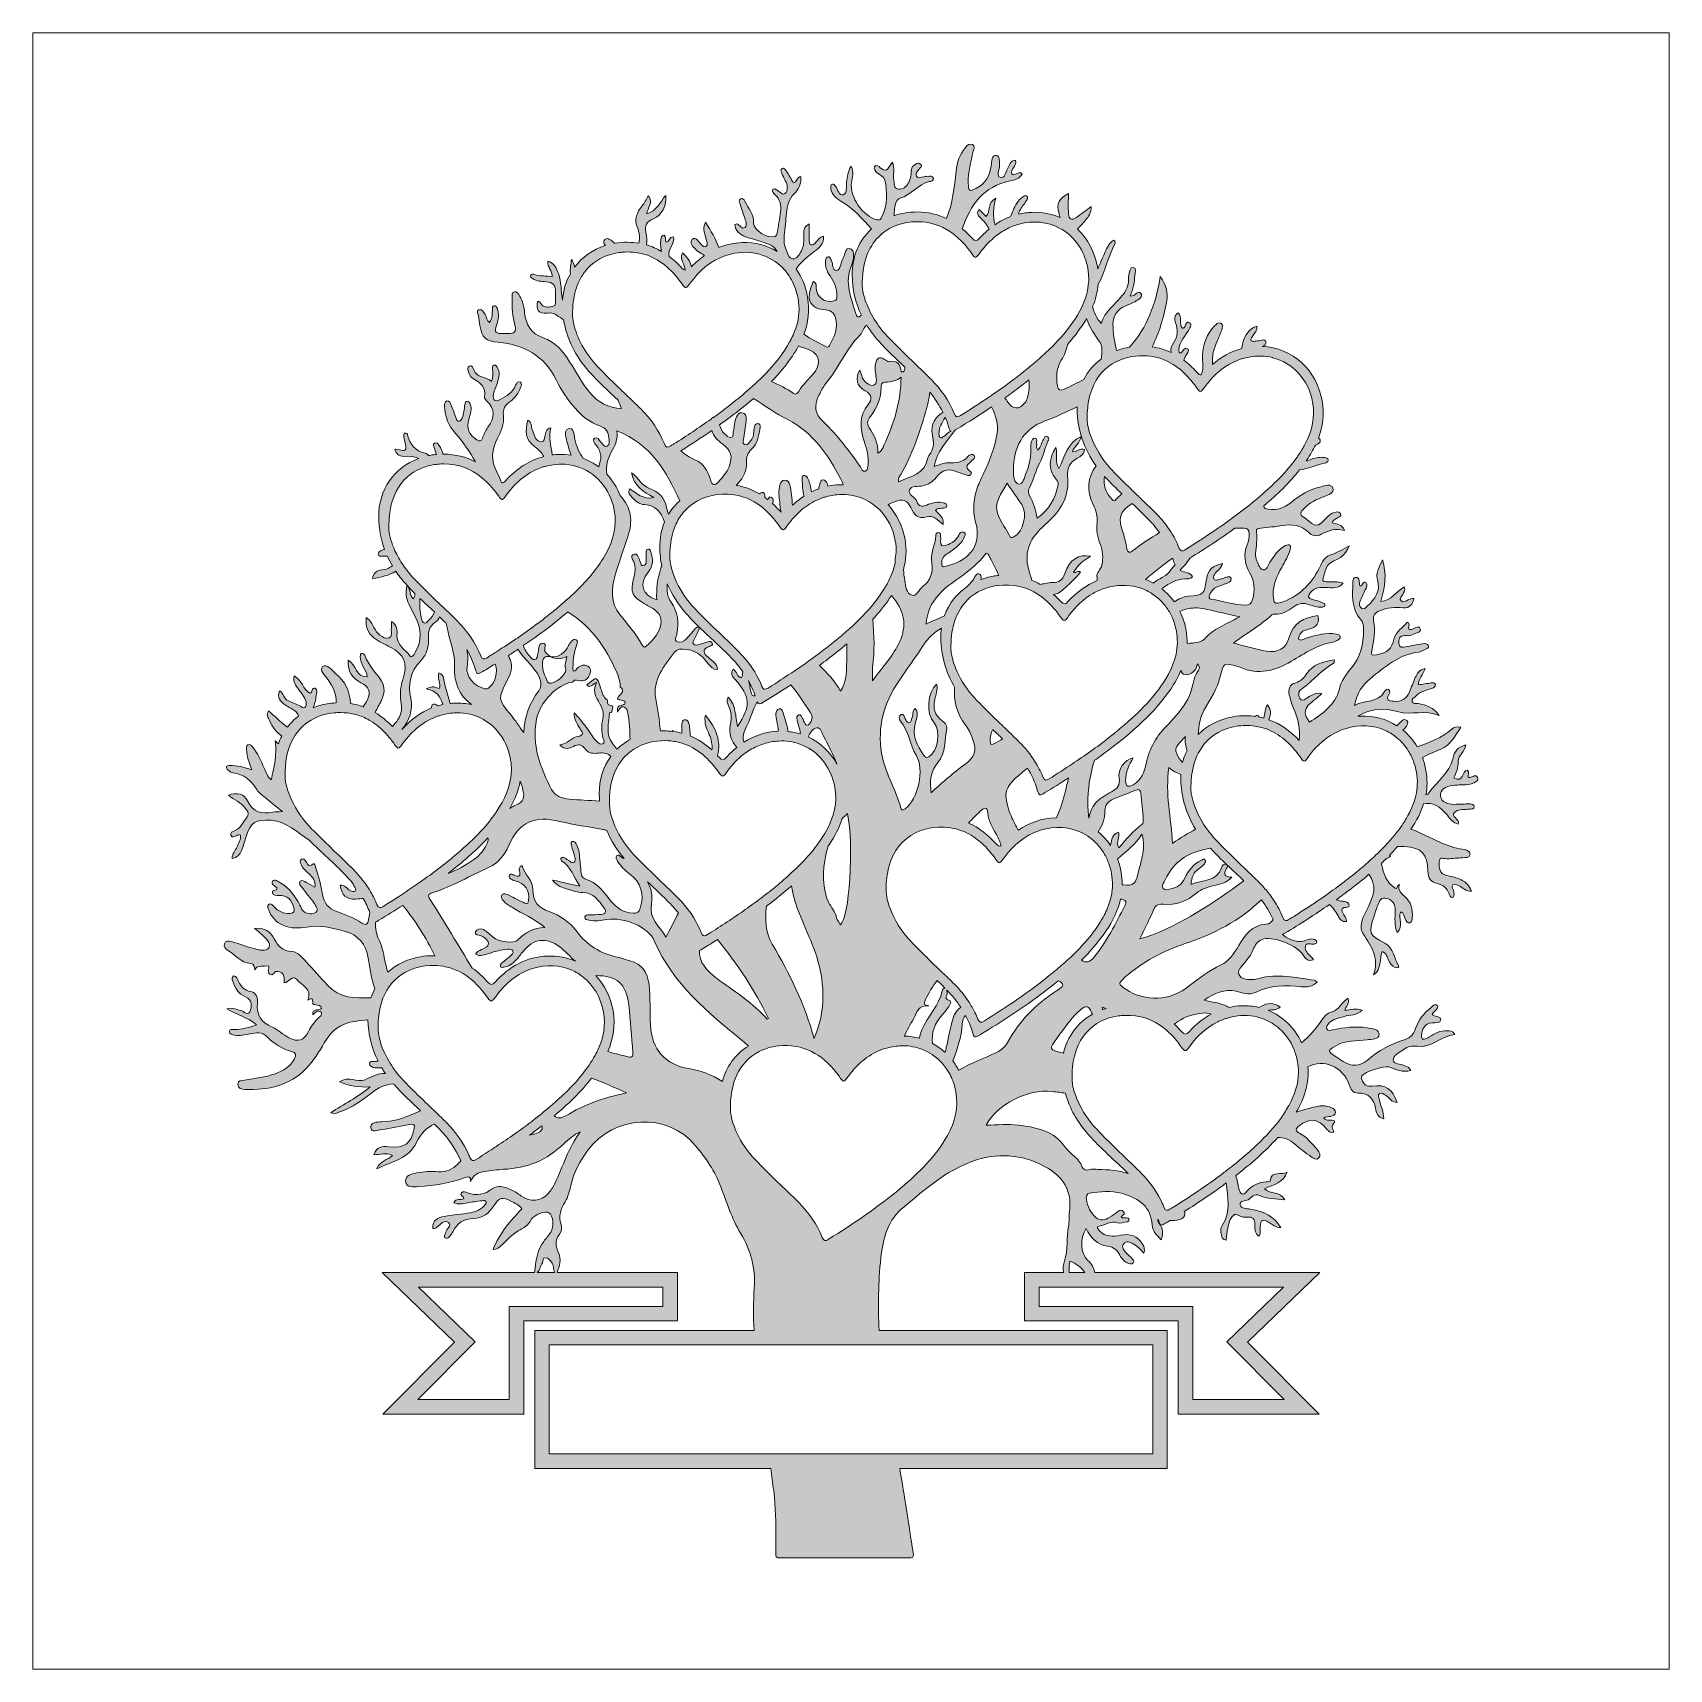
# Model space of a CAD drawing. Header units: inches. Extents: x 0 to 12, y -12 to 0.
import ezdxf

# ---------------------------------------------------------------- set-up
doc = ezdxf.new("R2010")
doc.units = ezdxf.units.IN
doc.header["$MEASUREMENT"] = 0
doc.layers.add('Layer 1', color=7, linetype='Continuous')

msp = doc.modelspace()

# ---------------------------------------------------------------- hatches: boundary and pattern name
at = {"layer": 'Layer 1', "true_color": 0xffffff}
h = msp.add_hatch(color=7, dxfattribs=at)
h.dxf.hatch_style = 2
edge = h.paths.add_edge_path()
edge.add_spline(control_points=[(10.412, -5.519), (10.428, -5.517), (10.444, -5.517), (10.46, -5.516), (10.491, -5.514), (10.521, -5.518), (10.55, -5.507), (10.573, -5.498), (10.606, -5.49), (10.595, -5.461), (10.584, -5.432), (10.557, -5.46), (10.537, -5.461), (10.533, -5.461), (10.53, -5.46), (10.526, -5.459), (10.519, -5.443), (10.54, -5.424), (10.519, -5.407), (10.481, -5.415), (10.488, -5.503), (10.42, -5.464), (10.438, -5.427), (10.454, -5.386), (10.453, -5.344), (10.453, -5.296), (10.501, -5.271), (10.509, -5.221), (10.45, -5.237), (10.423, -5.273), (10.412, -5.324), (10.389, -5.431), (10.295, -5.489), (10.238, -5.573), (10.233, -5.581), (10.225, -5.586), (10.216, -5.589), (10.226, -5.532), (10.227, -5.473), (10.216, -5.411), (10.21, -5.377), (10.202, -5.345), (10.19, -5.315), (10.233, -5.291), (10.278, -5.271), (10.324, -5.253), (10.395, -5.225), (10.429, -5.158), (10.472, -5.093), (10.438, -5.085), (10.421, -5.094), (10.408, -5.105), (10.333, -5.171), (10.242, -5.202), (10.152, -5.237), (10.124, -5.189), (10.089, -5.148), (10.047, -5.114), (10.053, -5.108), (10.059, -5.103), (10.064, -5.097), (10.077, -5.081), (10.092, -5.059), (10.076, -5.043), (10.057, -5.022), (10.04, -5.046), (10.026, -5.058), (10.018, -5.066), (10.011, -5.074), (10.003, -5.082), (9.927, -5.033), (9.835, -5.007), (9.737, -5.011), (9.731, -5.011), (9.724, -5.011), (9.717, -5.012), (9.803, -4.961), (9.897, -4.944), (10.015, -4.98), (10.103, -5.007), (10.213, -4.96), (10.312, -5.007), (10.274, -4.948), (10.218, -4.93), (10.158, -4.918), (10.143, -4.915), (10.12, -4.924), (10.115, -4.904), (10.11, -4.885), (10.132, -4.874), (10.144, -4.862), (10.177, -4.828), (10.222, -4.821), (10.264, -4.806), (10.275, -4.802), (10.287, -4.795), (10.285, -4.78), (10.282, -4.764), (10.266, -4.766), (10.255, -4.768), (10.224, -4.771), (10.193, -4.777), (10.16, -4.782), (10.162, -4.736), (10.196, -4.707), (10.209, -4.662), (10.165, -4.671), (10.151, -4.7), (10.138, -4.728), (10.122, -4.763), (10.11, -4.8), (10.095, -4.835), (10.073, -4.886), (10.034, -4.907), (9.979, -4.902), (9.946, -4.899), (9.92, -4.895), (9.943, -4.852), (9.949, -4.841), (9.959, -4.825), (9.941, -4.816), (9.929, -4.809), (9.917, -4.822), (9.912, -4.831), (9.863, -4.919), (9.767, -4.887), (9.693, -4.933), (9.708, -4.843), (9.749, -4.784), (9.807, -4.737), (9.914, -4.65), (10.018, -4.558), (10.163, -4.541), (10.177, -4.539), (10.191, -4.533), (10.203, -4.526), (10.216, -4.519), (10.24, -4.516), (10.234, -4.496), (10.229, -4.479), (10.207, -4.478), (10.191, -4.481), (10.149, -4.487), (10.108, -4.495), (10.066, -4.503), (10.044, -4.507), (10.02, -4.515), (10.018, -4.478), (10.017, -4.448), (10.018, -4.42), (10.06, -4.42), (10.076, -4.42), (10.096, -4.425), (10.107, -4.417), (10.131, -4.401), (10.184, -4.402), (10.174, -4.371), (10.162, -4.336), (10.127, -4.377), (10.101, -4.377), (10.099, -4.377), (10.097, -4.376), (10.094, -4.376), (10.076, -4.362), (10.11, -4.336), (10.078, -4.322), (10.049, -4.363), (9.996, -4.386), (9.983, -4.44), (9.962, -4.52), (9.938, -4.545), (9.853, -4.562), (9.823, -4.568), (9.811, -4.565), (9.819, -4.53), (9.836, -4.459), (9.845, -4.385), (9.832, -4.313), (9.824, -4.271), (9.843, -4.254), (9.875, -4.239), (9.931, -4.214), (9.989, -4.212), (10.048, -4.217), (10.101, -4.221), (10.117, -4.189), (10.128, -4.149), (10.11, -4.148), (10.097, -4.154), (10.085, -4.159), (10.068, -4.165), (10.05, -4.181), (10.034, -4.166), (10.016, -4.148), (10.04, -4.134), (10.046, -4.118), (10.053, -4.102), (10.067, -4.088), (10.056, -4.062), (9.999, -4.098), (9.963, -4.164), (9.884, -4.17), (9.917, -4.066), (9.929, -3.966), (9.897, -3.865), (9.876, -3.912), (9.845, -3.96), (9.86, -4.009), (9.886, -4.097), (9.843, -4.152), (9.785, -4.204), (9.774, -4.214), (9.766, -4.234), (9.745, -4.221), (9.727, -4.209), (9.724, -4.189), (9.731, -4.173), (9.741, -4.142), (9.758, -4.114), (9.771, -4.085), (9.778, -4.068), (9.792, -4.047), (9.777, -4.034), (9.751, -4.013), (9.753, -4.059), (9.733, -4.058), (9.72, -4.037), (9.738, -3.988), (9.699, -3.994), (9.672, -3.998), (9.68, -4.042), (9.679, -4.069), (9.675, -4.153), (9.676, -4.233), (9.737, -4.301), (9.755, -4.321), (9.759, -4.353), (9.759, -4.382), (9.759, -4.484), (9.735, -4.579), (9.668, -4.659), (9.63, -4.704), (9.595, -4.753), (9.581, -4.81), (9.552, -4.935), (9.453, -4.993), (9.363, -5.056), (9.273, -4.941), (9.396, -4.91), (9.452, -4.845), (9.399, -4.838), (9.368, -4.863), (9.337, -4.883), (9.293, -4.911), (9.288, -4.877), (9.283, -4.85), (9.279, -4.827), (9.3, -4.815), (9.316, -4.803), (9.395, -4.746), (9.456, -4.668), (9.542, -4.62), (9.544, -4.619), (9.543, -4.61), (9.545, -4.599), (9.463, -4.611), (9.388, -4.628), (9.34, -4.702), (9.321, -4.731), (9.297, -4.756), (9.262, -4.766), (9.214, -4.779), (9.205, -4.813), (9.214, -4.855), (9.222, -4.888), (9.231, -4.922), (9.245, -4.953), (9.28, -5.029), (9.296, -5.107), (9.286, -5.189), (9.221, -5.119), (9.147, -5.067), (9.063, -5.037), (9.083, -4.993), (9.079, -4.963), (9.054, -4.928), (9.032, -4.956), (9.036, -4.992), (9.028, -5.026), (9.016, -5.023), (9.003, -5.02), (8.991, -5.018), (8.988, -5.01), (8.983, -5.002), (8.972, -5.007), (8.97, -5.008), (8.968, -5.01), (8.966, -5.013), (8.943, -5.01), (8.92, -5.008), (8.896, -5.008), (8.864, -5.008), (8.833, -5.01), (8.802, -5.016), (8.699, -5.034), (8.611, -5.08), (8.546, -5.146), (8.549, -5.083), (8.558, -5.021), (8.59, -4.965), (8.633, -4.885), (8.686, -4.811), (8.708, -4.721), (8.732, -4.618), (8.732, -4.618), (8.836, -4.648), (8.842, -4.649), (8.848, -4.65), (8.854, -4.653), (8.987, -4.712), (9.11, -4.68), (9.229, -4.609), (9.328, -4.55), (9.424, -4.485), (9.542, -4.466), (9.549, -4.465), (9.557, -4.461), (9.564, -4.456), (9.576, -4.449), (9.592, -4.443), (9.588, -4.426), (9.584, -4.413), (9.569, -4.412), (9.558, -4.41), (9.483, -4.396), (9.413, -4.418), (9.343, -4.437), (9.324, -4.443), (9.305, -4.463), (9.282, -4.447), (9.283, -4.411), (9.304, -4.389), (9.335, -4.38), (9.388, -4.365), (9.442, -4.352), (9.423, -4.274), (9.319, -4.287), (9.24, -4.326), (9.211, -4.439), (9.191, -4.516), (9.131, -4.549), (9.045, -4.534), (8.968, -4.522), (8.893, -4.498), (8.804, -4.475), (8.904, -4.401), (9.003, -4.345), (9.086, -4.269), (9.091, -4.264), (9.101, -4.264), (9.109, -4.264), (9.16, -4.264), (9.203, -4.241), (9.242, -4.211), (9.279, -4.183), (9.319, -4.178), (9.362, -4.194), (9.391, -4.203), (9.42, -4.214), (9.451, -4.213), (9.46, -4.212), (9.472, -4.212), (9.475, -4.2), (9.479, -4.186), (9.466, -4.183), (9.458, -4.18), (9.433, -4.17), (9.408, -4.162), (9.383, -4.155), (9.349, -4.146), (9.347, -4.133), (9.369, -4.105), (9.4, -4.066), (9.441, -4.067), (9.484, -4.068), (9.526, -4.068), (9.572, -4.081), (9.609, -4.037), (9.569, -4.018), (9.533, -4.03), (9.498, -4.027), (9.481, -4.025), (9.452, -4.029), (9.461, -4.001), (9.477, -3.954), (9.479, -3.898), (9.54, -3.873), (9.585, -3.855), (9.627, -3.826), (9.654, -3.763), (9.603, -3.788), (9.566, -3.813), (9.526, -3.826), (9.483, -3.84), (9.462, -3.865), (9.444, -3.905), (9.387, -4.028), (9.299, -4.124), (9.169, -4.172), (9.107, -4.195), (9.098, -4.186), (9.096, -4.121), (9.093, -4.047), (9.124, -3.983), (9.158, -3.921), (9.182, -3.879), (9.207, -3.837), (9.22, -3.79), (9.222, -3.78), (9.224, -3.768), (9.22, -3.761), (9.211, -3.748), (9.197, -3.757), (9.187, -3.761), (9.132, -3.787), (9.104, -3.836), (9.072, -3.883), (9.058, -3.904), (9.049, -3.942), (9.023, -3.939), (8.998, -3.934), (8.987, -3.899), (8.976, -3.873), (8.97, -3.856), (8.965, -3.837), (8.967, -3.819), (8.972, -3.767), (8.98, -3.715), (8.973, -3.662), (8.97, -3.635), (8.987, -3.634), (9.006, -3.633), (9.059, -3.627), (9.111, -3.622), (9.163, -3.614), (9.234, -3.603), (9.3, -3.607), (9.354, -3.663), (9.381, -3.689), (9.414, -3.697), (9.448, -3.678), (9.501, -3.649), (9.554, -3.631), (9.619, -3.65), (9.604, -3.599), (9.558, -3.609), (9.531, -3.593), (9.532, -3.574), (9.546, -3.572), (9.555, -3.564), (9.568, -3.552), (9.604, -3.552), (9.589, -3.526), (9.579, -3.507), (9.549, -3.514), (9.528, -3.524), (9.516, -3.531), (9.504, -3.54), (9.495, -3.55), (9.413, -3.631), (9.414, -3.631), (9.328, -3.557), (9.327, -3.556), (9.325, -3.554), (9.324, -3.554), (9.282, -3.534), (9.298, -3.513), (9.321, -3.49), (9.363, -3.446), (9.414, -3.42), (9.471, -3.401), (9.501, -3.391), (9.544, -3.373), (9.533, -3.339), (9.522, -3.304), (9.477, -3.322), (9.448, -3.329), (9.363, -3.348), (9.29, -3.391), (9.224, -3.446), (9.176, -3.486), (9.122, -3.504), (9.06, -3.494), (9.043, -3.492), (9.023, -3.488), (9.028, -3.468), (9.123, -3.389), (9.212, -3.304), (9.289, -3.206), (9.351, -3.196), (9.41, -3.171), (9.472, -3.155), (9.483, -3.152), (9.498, -3.15), (9.498, -3.134), (9.498, -3.119), (9.484, -3.116), (9.471, -3.115), (9.441, -3.11), (9.412, -3.117), (9.382, -3.125), (9.368, -3.129), (9.351, -3.143), (9.338, -3.139), (9.34, -3.137), (9.341, -3.135), (9.343, -3.132), (9.367, -3.097), (9.389, -3.06), (9.406, -3.023), (9.424, -3.015), (9.448, -3.007), (9.439, -2.985), (9.437, -2.978), (9.432, -2.975), (9.427, -2.974), (9.46, -2.889), (9.473, -2.798), (9.455, -2.7), (9.415, -2.471), (9.237, -2.31), (9.016, -2.3), (9.033, -2.295), (9.047, -2.287), (9.043, -2.267), (9.038, -2.239), (8.994, -2.261), (8.968, -2.261), (8.956, -2.261), (8.942, -2.269), (8.935, -2.256), (8.928, -2.243), (8.94, -2.233), (8.946, -2.223), (8.958, -2.202), (8.982, -2.186), (8.975, -2.152), (8.961, -2.158), (8.952, -2.16), (8.944, -2.166), (8.89, -2.204), (8.871, -2.258), (8.866, -2.316), (8.785, -2.337), (8.714, -2.377), (8.651, -2.432), (8.645, -2.371), (8.66, -2.314), (8.687, -2.257), (8.699, -2.232), (8.71, -2.206), (8.718, -2.179), (8.723, -2.162), (8.732, -2.139), (8.711, -2.129), (8.692, -2.121), (8.677, -2.138), (8.664, -2.151), (8.652, -2.164), (8.641, -2.179), (8.631, -2.194), (8.583, -2.264), (8.573, -2.345), (8.58, -2.426), (8.583, -2.457), (8.578, -2.483), (8.568, -2.508), (8.559, -2.51), (8.549, -2.505), (8.536, -2.49), (8.506, -2.456), (8.474, -2.426), (8.44, -2.401), (8.444, -2.392), (8.448, -2.383), (8.452, -2.374), (8.46, -2.356), (8.488, -2.334), (8.466, -2.317), (8.447, -2.303), (8.435, -2.335), (8.42, -2.347), (8.417, -2.349), (8.412, -2.348), (8.406, -2.348), (8.393, -2.281), (8.441, -2.24), (8.47, -2.191), (8.482, -2.17), (8.504, -2.14), (8.482, -2.126), (8.456, -2.11), (8.456, -2.152), (8.441, -2.164), (8.438, -2.166), (8.434, -2.166), (8.43, -2.167), (8.403, -2.134), (8.429, -2.087), (8.399, -2.054), (8.37, -2.074), (8.371, -2.102), (8.38, -2.126), (8.399, -2.179), (8.398, -2.226), (8.364, -2.275), (8.349, -2.295), (8.344, -2.32), (8.347, -2.344), (8.304, -2.324), (8.257, -2.31), (8.208, -2.303), (8.26, -2.201), (8.293, -2.087), (8.315, -1.967), (8.326, -1.911), (8.313, -1.853), (8.268, -1.788), (8.234, -1.988), (8.173, -2.162), (8.044, -2.304), (8.043, -2.305), (8.042, -2.305), (8.041, -2.305), (8.008, -2.311), (7.976, -2.32), (7.947, -2.331), (7.933, -2.264), (7.92, -2.202), (7.921, -2.139), (7.921, -2.075), (7.954, -2.027), (8.015, -2.002), (8.041, -1.991), (8.068, -1.981), (8.092, -1.967), (8.112, -1.955), (8.141, -1.935), (8.125, -1.912), (8.109, -1.888), (8.088, -1.92), (8.068, -1.927), (8.064, -1.928), (8.059, -1.929), (8.047, -1.931), (8.071, -1.879), (8.078, -1.829), (8.081, -1.779), (8.083, -1.759), (8.098, -1.726), (8.07, -1.722), (8.045, -1.717), (8.044, -1.752), (8.038, -1.773), (8.035, -1.784), (8.035, -1.797), (8.035, -1.809), (8.036, -1.856), (8.016, -1.895), (7.987, -1.93), (7.934, -1.995), (7.861, -2.043), (7.835, -2.132), (7.803, -2.097), (7.781, -2.052), (7.772, -2.008), (7.772, -2.008), (7.772, -2.008), (7.772, -2.008), (7.794, -1.955), (7.808, -1.901), (7.813, -1.844), (7.864, -1.75), (7.885, -1.644), (7.934, -1.548), (7.938, -1.54), (7.942, -1.53), (7.927, -1.521), (7.894, -1.541), (7.877, -1.576), (7.862, -1.611), (7.844, -1.651), (7.827, -1.692), (7.809, -1.731), (7.808, -1.726), (7.807, -1.722), (7.807, -1.717), (7.787, -1.605), (7.734, -1.51), (7.66, -1.44), (7.681, -1.419), (7.701, -1.398), (7.72, -1.375), (7.741, -1.35), (7.762, -1.322), (7.762, -1.274), (7.721, -1.305), (7.687, -1.329), (7.653, -1.354), (7.616, -1.381), (7.597, -1.367), (7.595, -1.326), (7.592, -1.279), (7.594, -1.232), (7.594, -1.179), (7.523, -1.217), (7.505, -1.25), (7.526, -1.327), (7.528, -1.337), (7.53, -1.346), (7.532, -1.355), (7.47, -1.328), (7.401, -1.314), (7.328, -1.317), (7.294, -1.318), (7.261, -1.322), (7.23, -1.33), (7.229, -1.323), (7.231, -1.315), (7.236, -1.306), (7.251, -1.28), (7.27, -1.256), (7.286, -1.23), (7.292, -1.221), (7.302, -1.208), (7.29, -1.198), (7.279, -1.189), (7.267, -1.198), (7.257, -1.205), (7.223, -1.23), (7.205, -1.266), (7.188, -1.303), (7.182, -1.318), (7.175, -1.333), (7.169, -1.348), (7.129, -1.363), (7.091, -1.383), (7.056, -1.408), (7.04, -1.347), (7.041, -1.284), (7.063, -1.213), (6.997, -1.246), (7.024, -1.309), (6.992, -1.347), (6.972, -1.328), (6.956, -1.312), (6.937, -1.295), (6.917, -1.329), (6.936, -1.346), (6.956, -1.365), (6.981, -1.388), (7, -1.414), (7.012, -1.44), (6.988, -1.461), (6.964, -1.483), (6.941, -1.508), (6.92, -1.531), (6.91, -1.532), (6.888, -1.507), (6.865, -1.482), (6.841, -1.458), (6.816, -1.437), (6.876, -1.264), (6.971, -1.126), (7.167, -1.087), (7.201, -1.081), (7.237, -1.071), (7.255, -1.034), (7.242, -1.022), (7.233, -1.027), (7.223, -1.03), (7.209, -1.035), (7.192, -1.05), (7.179, -1.034), (7.168, -1.019), (7.185, -1.004), (7.191, -0.99), (7.198, -0.973), (7.218, -0.958), (7.205, -0.935), (7.167, -0.939), (7.161, -0.972), (7.147, -0.997), (7.133, -1.023), (7.128, -1.07), (7.094, -1.06), (7.064, -1.052), (7.089, -1.011), (7.088, -0.984), (7.087, -0.953), (7.095, -0.902), (7.066, -0.899), (7.031, -0.895), (7.032, -0.946), (7.028, -0.975), (7.018, -1.048), (6.989, -1.105), (6.92, -1.139), (6.867, -1.167), (6.862, -1.165), (6.86, -1.102), (6.858, -1.022), (6.879, -0.946), (6.896, -0.868), (6.9, -0.852), (6.91, -0.829), (6.89, -0.819), (6.869, -0.809), (6.852, -0.826), (6.839, -0.842), (6.797, -0.892), (6.777, -0.951), (6.771, -1.015), (6.759, -1.134), (6.745, -1.253), (6.7, -1.362), (6.636, -1.332), (6.565, -1.315), (6.487, -1.314), (6.455, -1.314), (6.423, -1.317), (6.392, -1.322), (6.366, -1.327), (6.34, -1.333), (6.316, -1.342), (6.317, -1.325), (6.318, -1.307), (6.32, -1.29), (6.323, -1.261), (6.331, -1.22), (6.361, -1.213), (6.443, -1.191), (6.49, -1.11), (6.574, -1.092), (6.586, -1.09), (6.606, -1.084), (6.604, -1.068), (6.601, -1.045), (6.579, -1.054), (6.564, -1.053), (6.554, -1.052), (6.544, -1.055), (6.534, -1.056), (6.515, -1.057), (6.492, -1.075), (6.48, -1.051), (6.47, -1.033), (6.488, -1.017), (6.498, -1.002), (6.505, -0.99), (6.529, -0.979), (6.509, -0.963), (6.492, -0.949), (6.475, -0.963), (6.46, -0.973), (6.444, -0.983), (6.443, -0.999), (6.442, -1.016), (6.441, -1.047), (6.436, -1.077), (6.42, -1.103), (6.403, -1.131), (6.379, -1.152), (6.346, -1.146), (6.311, -1.14), (6.319, -1.107), (6.314, -1.082), (6.307, -1.04), (6.323, -0.996), (6.304, -0.949), (6.276, -0.975), (6.27, -1.041), (6.215, -0.99), (6.205, -0.98), (6.185, -0.964), (6.173, -0.982), (6.161, -1), (6.18, -1.014), (6.193, -1.027), (6.21, -1.046), (6.242, -1.049), (6.248, -1.079), (6.268, -1.172), (6.269, -1.262), (6.227, -1.35), (6.219, -1.366), (6.214, -1.377), (6.192, -1.372), (6.088, -1.348), (5.988, -1.204), (6.004, -1.098), (6.01, -1.061), (6.023, -1.023), (6.001, -0.979), (5.975, -1.019), (5.973, -1.057), (5.968, -1.095), (5.964, -1.128), (5.974, -1.177), (5.943, -1.188), (5.913, -1.198), (5.904, -1.149), (5.887, -1.126), (5.881, -1.118), (5.876, -1.106), (5.864, -1.11), (5.849, -1.114), (5.851, -1.129), (5.852, -1.14), (5.858, -1.19), (5.893, -1.215), (5.933, -1.239), (6.019, -1.291), (6.085, -1.365), (6.15, -1.439), (6.059, -1.522), (6.007, -1.64), (6.009, -1.776), (6.01, -1.882), (6.033, -1.98), (6.076, -2.07), (6.071, -2.076), (6.065, -2.082), (6.059, -2.084), (6.046, -2.088), (6.041, -2.076), (6.038, -2.067), (6.003, -1.948), (5.947, -1.831), (6.005, -1.702), (6.015, -1.681), (6.019, -1.655), (6.019, -1.632), (6.02, -1.609), (6.012, -1.584), (5.986, -1.581), (5.963, -1.578), (5.962, -1.604), (5.956, -1.619), (5.949, -1.634), (5.945, -1.65), (5.937, -1.664), (5.922, -1.692), (5.924, -1.742), (5.893, -1.744), (5.861, -1.745), (5.87, -1.694), (5.856, -1.669), (5.855, -1.667), (5.854, -1.665), (5.853, -1.663), (5.85, -1.654), (5.844, -1.642), (5.833, -1.643), (5.819, -1.645), (5.816, -1.658), (5.814, -1.67), (5.805, -1.713), (5.824, -1.749), (5.847, -1.783), (5.877, -1.828), (5.898, -1.875), (5.896, -1.931), (5.895, -1.946), (5.899, -1.962), (5.875, -1.967), (5.808, -1.983), (5.751, -1.942), (5.744, -1.873), (5.743, -1.856), (5.75, -1.835), (5.724, -1.824), (5.707, -1.859), (5.696, -1.895), (5.693, -1.932), (5.689, -1.98), (5.732, -2.024), (5.779, -2.027), (5.824, -2.031), (5.872, -2.035), (5.887, -2.088), (5.907, -2.163), (5.88, -2.23), (5.842, -2.294), (5.837, -2.303), (5.828, -2.308), (5.817, -2.302), (5.762, -2.272), (5.704, -2.248), (5.655, -2.21), (5.687, -2.125), (5.699, -2.036), (5.682, -1.939), (5.669, -1.861), (5.639, -1.792), (5.598, -1.733), (5.631, -1.68), (5.681, -1.642), (5.731, -1.605), (5.767, -1.579), (5.803, -1.549), (5.798, -1.492), (5.769, -1.499), (5.758, -1.519), (5.743, -1.535), (5.734, -1.545), (5.725, -1.561), (5.709, -1.556), (5.69, -1.55), (5.695, -1.53), (5.694, -1.515), (5.693, -1.478), (5.694, -1.442), (5.694, -1.402), (5.652, -1.422), (5.653, -1.455), (5.654, -1.487), (5.654, -1.526), (5.656, -1.565), (5.636, -1.6), (5.621, -1.626), (5.606, -1.659), (5.572, -1.658), (5.539, -1.656), (5.539, -1.62), (5.528, -1.598), (5.509, -1.563), (5.507, -1.524), (5.51, -1.486), (5.515, -1.431), (5.523, -1.377), (5.527, -1.323), (5.532, -1.269), (5.542, -1.222), (5.584, -1.181), (5.618, -1.15), (5.636, -1.106), (5.633, -1.053), (5.599, -1.062), (5.604, -1.096), (5.577, -1.101), (5.56, -1.071), (5.543, -1.041), (5.525, -1.012), (5.518, -1.003), (5.509, -0.989), (5.496, -0.995), (5.477, -1.003), (5.49, -1.019), (5.494, -1.031), (5.504, -1.067), (5.534, -1.097), (5.533, -1.138), (5.533, -1.155), (5.532, -1.171), (5.515, -1.18), (5.499, -1.188), (5.489, -1.177), (5.477, -1.168), (5.462, -1.157), (5.449, -1.14), (5.426, -1.147), (5.421, -1.167), (5.432, -1.178), (5.442, -1.187), (5.482, -1.221), (5.49, -1.265), (5.484, -1.313), (5.477, -1.365), (5.467, -1.417), (5.459, -1.469), (5.457, -1.479), (5.454, -1.489), (5.443, -1.493), (5.393, -1.516), (5.282, -1.45), (5.286, -1.394), (5.29, -1.328), (5.243, -1.287), (5.222, -1.234), (5.217, -1.222), (5.205, -1.213), (5.192, -1.218), (5.174, -1.226), (5.182, -1.242), (5.187, -1.255), (5.196, -1.287), (5.208, -1.32), (5.218, -1.353), (5.226, -1.378), (5.243, -1.41), (5.223, -1.427), (5.201, -1.447), (5.186, -1.405), (5.162, -1.402), (5.159, -1.402), (5.155, -1.403), (5.147, -1.405), (5.153, -1.453), (5.185, -1.479), (5.225, -1.495), (5.264, -1.51), (5.307, -1.518), (5.346, -1.533), (5.388, -1.549), (5.441, -1.562), (5.458, -1.603), (5.384, -1.559), (5.297, -1.535), (5.203, -1.539), (5.141, -1.541), (5.084, -1.554), (5.031, -1.576), (5.009, -1.512), (4.971, -1.453), (4.934, -1.389), (4.903, -1.443), (4.934, -1.479), (4.939, -1.517), (4.941, -1.534), (4.957, -1.555), (4.935, -1.567), (4.916, -1.577), (4.908, -1.555), (4.896, -1.545), (4.878, -1.53), (4.862, -1.49), (4.836, -1.517), (4.814, -1.54), (4.841, -1.57), (4.862, -1.589), (4.875, -1.602), (4.89, -1.612), (4.906, -1.621), (4.913, -1.625), (4.919, -1.629), (4.925, -1.634), (4.891, -1.658), (4.86, -1.685), (4.83, -1.716), (4.822, -1.677), (4.799, -1.645), (4.765, -1.615), (4.738, -1.663), (4.786, -1.696), (4.783, -1.741), (4.777, -1.738), (4.772, -1.735), (4.766, -1.732), (4.765, -1.731), (4.764, -1.73), (4.763, -1.729), (4.733, -1.695), (4.701, -1.665), (4.667, -1.64), (4.649, -1.587), (4.713, -1.549), (4.698, -1.497), (4.667, -1.497), (4.668, -1.532), (4.645, -1.535), (4.634, -1.519), (4.648, -1.497), (4.629, -1.485), (4.616, -1.486), (4.611, -1.494), (4.608, -1.504), (4.601, -1.533), (4.603, -1.568), (4.611, -1.603), (4.577, -1.583), (4.54, -1.567), (4.501, -1.556), (4.506, -1.527), (4.504, -1.496), (4.496, -1.463), (4.484, -1.416), (4.501, -1.384), (4.551, -1.365), (4.613, -1.34), (4.648, -1.268), (4.642, -1.193), (4.598, -1.241), (4.575, -1.308), (4.503, -1.329), (4.508, -1.282), (4.552, -1.243), (4.515, -1.196), (4.498, -1.224), (4.486, -1.25), (4.468, -1.27), (4.429, -1.316), (4.41, -1.372), (4.432, -1.423), (4.451, -1.468), (4.452, -1.507), (4.444, -1.543), (4.417, -1.539), (4.39, -1.537), (4.362, -1.536), (4.33, -1.536), (4.299, -1.538), (4.268, -1.544), (4.267, -1.544), (4.266, -1.544), (4.266, -1.544), (4.256, -1.532), (4.245, -1.522), (4.23, -1.515), (4.219, -1.51), (4.207, -1.506), (4.196, -1.515), (4.185, -1.524), (4.184, -1.538), (4.191, -1.548), (4.194, -1.552), (4.197, -1.556), (4.2, -1.561), (4.106, -1.591), (4.027, -1.647), (3.972, -1.72), (3.97, -1.698), (3.964, -1.678), (3.95, -1.662), (3.947, -1.698), (3.94, -1.733), (3.942, -1.767), (3.909, -1.824), (3.889, -1.89), (3.885, -1.961), (3.884, -1.95), (3.881, -1.939), (3.88, -1.928), (3.874, -1.868), (3.872, -1.807), (3.849, -1.75), (3.836, -1.717), (3.819, -1.686), (3.776, -1.675), (3.772, -1.721), (3.813, -1.745), (3.809, -1.791), (3.765, -1.778), (3.721, -1.79), (3.678, -1.772), (3.669, -1.768), (3.657, -1.767), (3.652, -1.778), (3.647, -1.789), (3.656, -1.797), (3.665, -1.803), (3.695, -1.823), (3.73, -1.823), (3.764, -1.826), (3.812, -1.83), (3.839, -1.851), (3.834, -1.903), (3.832, -1.919), (3.835, -1.936), (3.834, -1.952), (3.832, -1.973), (3.842, -2.003), (3.811, -2.007), (3.785, -2.011), (3.754, -2.021), (3.732, -1.994), (3.723, -1.984), (3.719, -1.968), (3.701, -1.97), (3.691, -2.038), (3.71, -2.062), (3.772, -2.056), (3.795, -2.054), (3.818, -2.054), (3.836, -2.067), (3.855, -2.081), (3.874, -2.093), (3.893, -2.104), (3.916, -2.246), (3.98, -2.373), (4.078, -2.483), (4.145, -2.558), (4.219, -2.625), (4.292, -2.694), (4.3, -2.713), (4.308, -2.733), (4.317, -2.755), (4.221, -2.752), (4.147, -2.713), (4.082, -2.636), (4.025, -2.567), (3.985, -2.487), (3.937, -2.412), (3.888, -2.335), (3.831, -2.267), (3.742, -2.236), (3.654, -2.206), (3.616, -2.143), (3.607, -2.054), (3.602, -2.012), (3.594, -1.97), (3.572, -1.933), (3.562, -1.917), (3.552, -1.895), (3.533, -1.899), (3.509, -1.903), (3.517, -1.928), (3.516, -1.945), (3.512, -2.013), (3.52, -2.079), (3.536, -2.144), (3.547, -2.191), (3.532, -2.209), (3.485, -2.205), (3.473, -2.204), (3.461, -2.204), (3.449, -2.206), (3.4, -2.21), (3.381, -2.195), (3.4, -2.144), (3.415, -2.104), (3.422, -2.061), (3.405, -2.019), (3.401, -2.01), (3.395, -2), (3.383, -2.002), (3.369, -2.003), (3.371, -2.016), (3.371, -2.025), (3.368, -2.058), (3.374, -2.093), (3.349, -2.125), (3.327, -2.111), (3.329, -2.085), (3.318, -2.067), (3.306, -2.049), (3.295, -2.021), (3.27, -2.031), (3.25, -2.038), (3.267, -2.063), (3.269, -2.079), (3.272, -2.101), (3.274, -2.124), (3.278, -2.146), (3.295, -2.237), (3.321, -2.261), (3.414, -2.27), (3.604, -2.288), (3.753, -2.368), (3.839, -2.546), (3.876, -2.621), (3.921, -2.691), (3.977, -2.753), (4.027, -2.811), (4.086, -2.858), (4.158, -2.882), (4.205, -2.898), (4.22, -2.927), (4.225, -2.971), (4.228, -2.994), (4.234, -3.02), (4.212, -3.031), (4.189, -3.043), (4.18, -3.014), (4.166, -3.001), (4.152, -2.988), (4.141, -2.958), (4.12, -2.973), (4.1, -2.987), (4.12, -3.012), (4.132, -3.025), (4.175, -3.075), (4.17, -3.127), (4.15, -3.184), (4.116, -3.158), (4.077, -3.136), (4.036, -3.121), (4.007, -3.08), (3.986, -3.033), (3.974, -2.981), (3.972, -2.971), (3.973, -2.961), (3.971, -2.951), (3.965, -2.928), (3.963, -2.896), (3.93, -2.903), (3.9, -2.91), (3.904, -2.94), (3.909, -2.965), (3.91, -2.971), (3.913, -2.976), (3.914, -2.982), (3.923, -3.022), (3.934, -3.061), (3.948, -3.098), (3.918, -3.093), (3.887, -3.091), (3.856, -3.092), (3.84, -3.093), (3.825, -3.094), (3.81, -3.096), (3.798, -3.031), (3.782, -2.966), (3.8, -2.896), (3.758, -2.906), (3.764, -2.937), (3.756, -2.96), (3.751, -2.975), (3.751, -2.996), (3.732, -2.999), (3.712, -3.002), (3.696, -2.988), (3.687, -2.972), (3.677, -2.952), (3.672, -2.93), (3.663, -2.91), (3.654, -2.888), (3.661, -2.858), (3.631, -2.84), (3.609, -2.917), (3.612, -2.986), (3.679, -3.034), (3.711, -3.057), (3.733, -3.081), (3.747, -3.108), (3.639, -3.136), (3.548, -3.198), (3.469, -3.283), (3.456, -3.298), (3.447, -3.304), (3.437, -3.3), (3.437, -3.3), (3.437, -3.3), (3.437, -3.3), (3.429, -3.274), (3.42, -3.249), (3.406, -3.226), (3.356, -3.138), (3.366, -3.057), (3.408, -2.972), (3.434, -2.921), (3.459, -2.869), (3.451, -2.81), (3.444, -2.761), (3.465, -2.73), (3.502, -2.703), (3.537, -2.678), (3.562, -2.643), (3.577, -2.602), (3.581, -2.589), (3.59, -2.571), (3.576, -2.563), (3.556, -2.551), (3.547, -2.572), (3.541, -2.585), (3.52, -2.639), (3.474, -2.664), (3.427, -2.689), (3.386, -2.712), (3.374, -2.69), (3.378, -2.655), (3.381, -2.629), (3.394, -2.605), (3.402, -2.58), (3.415, -2.542), (3.43, -2.503), (3.411, -2.463), (3.405, -2.45), (3.399, -2.433), (3.382, -2.438), (3.367, -2.442), (3.372, -2.458), (3.372, -2.469), (3.372, -2.497), (3.378, -2.525), (3.365, -2.558), (3.327, -2.518), (3.255, -2.537), (3.234, -2.471), (3.229, -2.458), (3.224, -2.435), (3.202, -2.445), (3.185, -2.453), (3.192, -2.473), (3.196, -2.489), (3.201, -2.507), (3.209, -2.525), (3.225, -2.534), (3.278, -2.565), (3.328, -2.597), (3.313, -2.673), (3.311, -2.68), (3.321, -2.691), (3.328, -2.698), (3.396, -2.76), (3.384, -2.824), (3.338, -2.893), (3.321, -2.918), (3.308, -2.946), (3.297, -2.973), (3.287, -2.996), (3.278, -2.999), (3.257, -2.985), (3.197, -2.947), (3.18, -2.905), (3.199, -2.828), (3.208, -2.794), (3.226, -2.759), (3.208, -2.723), (3.203, -2.714), (3.196, -2.703), (3.188, -2.702), (3.173, -2.699), (3.171, -2.716), (3.169, -2.727), (3.162, -2.76), (3.164, -2.795), (3.148, -2.827), (3.143, -2.835), (3.136, -2.846), (3.129, -2.848), (3.113, -2.853), (3.108, -2.837), (3.104, -2.827), (3.092, -2.795), (3.082, -2.762), (3.069, -2.73), (3.064, -2.715), (3.055, -2.696), (3.036, -2.7), (3.017, -2.704), (3.02, -2.725), (3.02, -2.741), (3.022, -2.817), (3.05, -2.883), (3.1, -2.939), (3.157, -3.003), (3.205, -3.073), (3.246, -3.147), (3.177, -3.111), (3.1, -3.091), (3.015, -3.09), (3.012, -3.09), (3.01, -3.09), (3.008, -3.09), (3.003, -3.068), (2.994, -3.046), (2.979, -3.026), (2.971, -3.014), (2.96, -3.001), (2.945, -3.009), (2.931, -3.017), (2.941, -3.031), (2.944, -3.042), (2.949, -3.059), (2.955, -3.076), (2.96, -3.092), (2.947, -3.094), (2.933, -3.095), (2.92, -3.098), (2.915, -3.099), (2.909, -3.1), (2.903, -3.101), (2.897, -3.093), (2.889, -3.086), (2.878, -3.083), (2.804, -3.066), (2.765, -3.019), (2.749, -2.948), (2.748, -2.941), (2.742, -2.933), (2.727, -2.936), (2.714, -2.952), (2.723, -2.972), (2.727, -2.99), (2.744, -3.072), (2.744, -3.072), (2.666, -3.053), (2.664, -3.053), (2.66, -3.056), (2.656, -3.058), (2.676, -3.099), (2.684, -3.108), (2.746, -3.106), (2.779, -3.105), (2.807, -3.111), (2.831, -3.122), (2.65, -3.189), (2.534, -3.351), (2.537, -3.552), (2.538, -3.635), (2.553, -3.715), (2.58, -3.789), (2.572, -3.79), (2.563, -3.793), (2.555, -3.797), (2.544, -3.803), (2.532, -3.81), (2.534, -3.824), (2.535, -3.84), (2.551, -3.838), (2.562, -3.838), (2.572, -3.839), (2.582, -3.837), (2.592, -3.839), (2.595, -3.839), (2.598, -3.839), (2.601, -3.839), (2.611, -3.863), (2.624, -3.887), (2.637, -3.909), (2.627, -3.916), (2.617, -3.922), (2.607, -3.928), (2.59, -3.936), (2.568, -3.936), (2.548, -3.941), (2.517, -3.948), (2.496, -3.964), (2.491, -4.002), (2.555, -3.993), (2.612, -3.979), (2.662, -3.949), (2.682, -3.979), (2.705, -4.009), (2.731, -4.037), (2.754, -4.063), (2.778, -4.089), (2.803, -4.113), (2.801, -4.127), (2.798, -4.14), (2.791, -4.152), (2.759, -4.127), (2.778, -4.082), (2.744, -4.056), (2.731, -4.105), (2.739, -4.147), (2.758, -4.188), (2.78, -4.234), (2.804, -4.278), (2.823, -4.325), (2.853, -4.404), (2.845, -4.48), (2.8, -4.551), (2.792, -4.563), (2.78, -4.59), (2.766, -4.57), (2.732, -4.521), (2.666, -4.49), (2.671, -4.415), (2.673, -4.382), (2.674, -4.344), (2.63, -4.317), (2.63, -4.342), (2.631, -4.36), (2.629, -4.378), (2.628, -4.398), (2.64, -4.426), (2.613, -4.437), (2.589, -4.446), (2.566, -4.432), (2.546, -4.418), (2.526, -4.403), (2.514, -4.382), (2.501, -4.361), (2.487, -4.337), (2.48, -4.309), (2.446, -4.289), (2.438, -4.354), (2.456, -4.4), (2.501, -4.437), (2.537, -4.467), (2.582, -4.483), (2.622, -4.505), (2.726, -4.56), (2.752, -4.622), (2.716, -4.735), (2.699, -4.79), (2.689, -4.843), (2.7, -4.902), (2.709, -4.947), (2.706, -4.994), (2.678, -5.036), (2.666, -5.054), (2.652, -5.071), (2.638, -5.088), (2.599, -5.047), (2.556, -5.012), (2.51, -4.984), (2.526, -4.955), (2.542, -4.926), (2.557, -4.895), (2.578, -4.85), (2.586, -4.8), (2.558, -4.755), (2.516, -4.691), (2.46, -4.637), (2.434, -4.563), (2.432, -4.557), (2.422, -4.55), (2.416, -4.55), (2.404, -4.551), (2.402, -4.564), (2.402, -4.574), (2.401, -4.601), (2.412, -4.625), (2.423, -4.649), (2.434, -4.673), (2.453, -4.695), (2.452, -4.723), (2.369, -4.726), (2.373, -4.634), (2.314, -4.601), (2.309, -4.685), (2.341, -4.733), (2.406, -4.766), (2.464, -4.794), (2.481, -4.836), (2.454, -4.889), (2.445, -4.908), (2.434, -4.925), (2.423, -4.943), (2.394, -4.932), (2.363, -4.924), (2.33, -4.919), (2.325, -4.83), (2.291, -4.755), (2.221, -4.698), (2.192, -4.674), (2.156, -4.622), (2.125, -4.648), (2.1, -4.669), (2.143, -4.716), (2.166, -4.745), (2.204, -4.798), (2.229, -4.853), (2.224, -4.914), (2.202, -4.915), (2.181, -4.917), (2.159, -4.921), (2.123, -4.927), (2.089, -4.937), (2.057, -4.95), (2.067, -4.922), (2.075, -4.893), (2.078, -4.862), (2.08, -4.843), (2.093, -4.816), (2.071, -4.807), (2.044, -4.796), (2.054, -4.84), (2.032, -4.843), (1.983, -4.813), (1.973, -4.748), (1.918, -4.716), (1.907, -4.76), (1.93, -4.786), (1.949, -4.814), (1.969, -4.844), (1.995, -4.871), (2.004, -4.907), (2.008, -4.922), (2.006, -4.937), (1.995, -4.947), (1.982, -4.958), (1.974, -4.942), (1.964, -4.938), (1.934, -4.925), (1.905, -4.91), (1.875, -4.9), (1.841, -4.888), (1.842, -4.846), (1.81, -4.825), (1.791, -4.876), (1.815, -4.905), (1.85, -4.928), (1.877, -4.946), (1.907, -4.959), (1.932, -4.98), (1.94, -4.987), (1.946, -4.999), (1.949, -5.011), (1.918, -5.035), (1.89, -5.062), (1.867, -5.093), (1.863, -5.089), (1.859, -5.086), (1.856, -5.083), (1.812, -5.049), (1.772, -5.01), (1.729, -4.972), (1.71, -4.999), (1.726, -5.022), (1.735, -5.042), (1.756, -5.09), (1.786, -5.128), (1.826, -5.157), (1.816, -5.175), (1.808, -5.194), (1.801, -5.214), (1.794, -5.207), (1.786, -5.2), (1.778, -5.193), (1.783, -5.229), (1.783, -5.265), (1.78, -5.301), (1.78, -5.311), (1.779, -5.321), (1.777, -5.332), (1.771, -5.38), (1.76, -5.429), (1.748, -5.479), (1.719, -5.452), (1.71, -5.421), (1.697, -5.392), (1.672, -5.339), (1.652, -5.284), (1.613, -5.239), (1.604, -5.229), (1.595, -5.213), (1.578, -5.221), (1.563, -5.228), (1.567, -5.244), (1.567, -5.258), (1.57, -5.306), (1.588, -5.351), (1.606, -5.405), (1.548, -5.385), (1.498, -5.373), (1.445, -5.373), (1.435, -5.373), (1.422, -5.373), (1.421, -5.385), (1.42, -5.391), (1.425, -5.401), (1.431, -5.405), (1.442, -5.414), (1.454, -5.426), (1.467, -5.427), (1.548, -5.437), (1.602, -5.481), (1.643, -5.549), (1.657, -5.573), (1.682, -5.59), (1.704, -5.608), (1.743, -5.641), (1.783, -5.673), (1.831, -5.711), (1.799, -5.713), (1.779, -5.711), (1.759, -5.715), (1.678, -5.731), (1.616, -5.719), (1.575, -5.633), (1.552, -5.585), (1.499, -5.565), (1.435, -5.591), (1.477, -5.627), (1.528, -5.643), (1.557, -5.685), (1.57, -5.704), (1.593, -5.722), (1.572, -5.749), (1.544, -5.785), (1.528, -5.832), (1.48, -5.851), (1.466, -5.857), (1.446, -5.866), (1.453, -5.885), (1.462, -5.907), (1.48, -5.892), (1.495, -5.888), (1.504, -5.885), (1.511, -5.875), (1.523, -5.885), (1.528, -5.917), (1.509, -5.942), (1.498, -5.97), (1.487, -5.997), (1.462, -6.018), (1.462, -6.055), (1.501, -6.049), (1.519, -6.025), (1.53, -5.997), (1.544, -5.963), (1.555, -5.928), (1.565, -5.894), (1.596, -5.787), (1.636, -5.767), (1.748, -5.775), (1.864, -5.783), (1.939, -5.866), (2.027, -5.921), (2.115, -6.01), (2.211, -6.091), (2.298, -6.182), (2.313, -6.198), (2.328, -6.215), (2.342, -6.232), (2.342, -6.232), (2.343, -6.232), (2.343, -6.232), (2.347, -6.241), (2.353, -6.249), (2.358, -6.258), (2.363, -6.269), (2.376, -6.279), (2.366, -6.291), (2.355, -6.304), (2.341, -6.295), (2.328, -6.289), (2.303, -6.277), (2.288, -6.247), (2.255, -6.25), (2.263, -6.324), (2.301, -6.358), (2.368, -6.352), (2.391, -6.35), (2.409, -6.349), (2.424, -6.349), (2.442, -6.381), (2.458, -6.415), (2.471, -6.45), (2.471, -6.45), (2.471, -6.451), (2.471, -6.451), (2.47, -6.469), (2.465, -6.487), (2.463, -6.505), (2.458, -6.538), (2.442, -6.548), (2.414, -6.528), (2.356, -6.488), (2.291, -6.466), (2.227, -6.443), (2.168, -6.422), (2.134, -6.38), (2.125, -6.319), (2.115, -6.252), (2.097, -6.188), (2.077, -6.125), (2.073, -6.111), (2.065, -6.087), (2.056, -6.095), (2.017, -6.129), (2.015, -6.089), (2, -6.072), (1.992, -6.063), (1.983, -6.051), (1.97, -6.06), (1.958, -6.068), (1.962, -6.082), (1.966, -6.093), (1.977, -6.125), (2.003, -6.146), (2.026, -6.168), (2.052, -6.193), (2.077, -6.219), (2.068, -6.266), (2.043, -6.252), (2.025, -6.24), (2.005, -6.231), (1.991, -6.224), (1.975, -6.206), (1.962, -6.221), (1.947, -6.237), (1.965, -6.254), (1.975, -6.268), (2.004, -6.307), (2.036, -6.344), (2.063, -6.383), (2.076, -6.402), (2.099, -6.432), (2.078, -6.448), (2.054, -6.466), (2.015, -6.464), (1.987, -6.444), (1.974, -6.434), (1.968, -6.414), (1.959, -6.398), (1.925, -6.333), (1.885, -6.272), (1.819, -6.235), (1.8, -6.225), (1.774, -6.202), (1.759, -6.221), (1.741, -6.244), (1.778, -6.254), (1.789, -6.271), (1.791, -6.274), (1.79, -6.278), (1.791, -6.282), (1.782, -6.295), (1.75, -6.282), (1.757, -6.307), (1.762, -6.325), (1.786, -6.328), (1.804, -6.327), (1.87, -6.322), (1.899, -6.358), (1.914, -6.415), (1.922, -6.444), (1.917, -6.455), (1.886, -6.458), (1.836, -6.463), (1.801, -6.441), (1.768, -6.408), (1.759, -6.398), (1.747, -6.382), (1.733, -6.391), (1.714, -6.402), (1.727, -6.42), (1.731, -6.434), (1.75, -6.486), (1.786, -6.523), (1.837, -6.545), (1.893, -6.57), (1.953, -6.567), (2.01, -6.558), (2.106, -6.541), (2.192, -6.563), (2.284, -6.587), (2.393, -6.616), (2.441, -6.683), (2.46, -6.785), (2.474, -6.86), (2.479, -6.937), (2.509, -7.008), (2.509, -7.008), (2.509, -7.008), (2.509, -7.008), (2.498, -7.03), (2.488, -7.053), (2.48, -7.076), (2.364, -7.081), (2.25, -7.081), (2.161, -6.984), (2.109, -6.927), (2.058, -6.869), (2.006, -6.813), (1.976, -6.78), (1.946, -6.74), (1.899, -6.738), (1.833, -6.734), (1.799, -6.699), (1.771, -6.644), (1.744, -6.593), (1.699, -6.56), (1.627, -6.568), (1.65, -6.588), (1.668, -6.6), (1.683, -6.615), (1.708, -6.642), (1.752, -6.675), (1.731, -6.709), (1.711, -6.743), (1.659, -6.724), (1.623, -6.715), (1.567, -6.703), (1.513, -6.68), (1.457, -6.664), (1.438, -6.659), (1.415, -6.656), (1.405, -6.681), (1.397, -6.703), (1.412, -6.717), (1.428, -6.726), (1.485, -6.758), (1.525, -6.82), (1.598, -6.825), (1.625, -6.827), (1.622, -6.853), (1.629, -6.872), (1.641, -6.846), (1.641, -6.846), (1.73, -6.842), (1.736, -6.864), (1.71, -6.897), (1.75, -6.908), (1.75, -6.908), (1.756, -6.908), (1.756, -6.908), (1.756, -6.908), (1.758, -6.906), (1.758, -6.906), (1.765, -6.898), (1.773, -6.891), (1.781, -6.884), (1.826, -6.88), (1.847, -6.902), (1.844, -6.947), (1.844, -6.947), (1.844, -6.967), (1.844, -6.967), (1.877, -6.964), (1.904, -6.903), (1.936, -6.943), (1.971, -6.986), (2.053, -7.009), (2.016, -7.094), (2.051, -7.077), (2.054, -7.078), (2.053, -7.108), (2.053, -7.129), (2.065, -7.125), (2.076, -7.128), (2.093, -7.131), (2.113, -7.13), (2.118, -7.154), (2.101, -7.176), (2.049, -7.148), (2.054, -7.201), (2.072, -7.184), (2.094, -7.16), (2.114, -7.182), (2.13, -7.2), (2.1, -7.217), (2.088, -7.23), (2.063, -7.259), (2.04, -7.287), (2.023, -7.323), (1.991, -7.391), (1.943, -7.404), (1.879, -7.369), (1.836, -7.346), (1.799, -7.311), (1.756, -7.292), (1.677, -7.257), (1.638, -7.205), (1.648, -7.117), (1.652, -7.08), (1.642, -7.039), (1.598, -7.031), (1.552, -7.023), (1.529, -6.995), (1.51, -6.957), (1.502, -6.94), (1.495, -6.918), (1.471, -6.916), (1.457, -6.927), (1.462, -6.939), (1.466, -6.95), (1.481, -7.003), (1.509, -7.048), (1.561, -7.07), (1.613, -7.092), (1.606, -7.14), (1.595, -7.173), (1.58, -7.214), (1.549, -7.173), (1.525, -7.17), (1.495, -7.166), (1.468, -7.142), (1.423, -7.158), (1.498, -7.201), (1.576, -7.22), (1.642, -7.274), (1.583, -7.296), (1.533, -7.308), (1.48, -7.309), (1.466, -7.309), (1.442, -7.302), (1.442, -7.326), (1.442, -7.343), (1.464, -7.347), (1.479, -7.35), (1.518, -7.358), (1.556, -7.348), (1.594, -7.341), (1.637, -7.333), (1.683, -7.324), (1.719, -7.362), (1.769, -7.415), (1.829, -7.451), (1.899, -7.47), (1.932, -7.479), (1.934, -7.497), (1.919, -7.524), (1.889, -7.581), (1.837, -7.612), (1.779, -7.633), (1.706, -7.66), (1.629, -7.667), (1.554, -7.681), (1.533, -7.685), (1.503, -7.679), (1.503, -7.711), (1.503, -7.741), (1.531, -7.749), (1.556, -7.749), (1.725, -7.754), (1.882, -7.722), (2.006, -7.594), (2.06, -7.538), (2.1, -7.472), (2.138, -7.406), (2.188, -7.317), (2.26, -7.262), (2.363, -7.249), (2.394, -7.245), (2.426, -7.241), (2.458, -7.237), (2.46, -7.347), (2.486, -7.448), (2.533, -7.542), (2.518, -7.542), (2.504, -7.543), (2.488, -7.543), (2.48, -7.544), (2.472, -7.547), (2.47, -7.556), (2.467, -7.568), (2.474, -7.575), (2.483, -7.581), (2.501, -7.592), (2.522, -7.59), (2.542, -7.59), (2.548, -7.59), (2.554, -7.591), (2.56, -7.591), (2.568, -7.605), (2.577, -7.618), (2.586, -7.631), (2.529, -7.629), (2.484, -7.656), (2.437, -7.677), (2.379, -7.702), (2.314, -7.646), (2.249, -7.692), (2.321, -7.723), (2.389, -7.734), (2.474, -7.73), (2.379, -7.808), (2.281, -7.855), (2.185, -7.92), (2.221, -7.931), (2.24, -7.917), (2.26, -7.91), (2.342, -7.878), (2.414, -7.83), (2.483, -7.776), (2.532, -7.737), (2.587, -7.709), (2.645, -7.708), (2.647, -7.71), (2.649, -7.713), (2.652, -7.715), (2.711, -7.782), (2.777, -7.843), (2.843, -7.905), (2.752, -7.943), (2.661, -7.988), (2.558, -7.986), (2.523, -7.986), (2.474, -7.99), (2.48, -8.031), (2.484, -8.066), (2.531, -8.048), (2.559, -8.043), (2.627, -8.032), (2.694, -8.017), (2.762, -8.006), (2.779, -8.004), (2.806, -7.996), (2.798, -8.034), (2.772, -8.15), (2.729, -8.181), (2.609, -8.169), (2.563, -8.165), (2.52, -8.166), (2.502, -8.227), (2.548, -8.227), (2.591, -8.209), (2.637, -8.232), (2.603, -8.268), (2.549, -8.267), (2.522, -8.33), (2.639, -8.274), (2.757, -8.259), (2.815, -8.135), (2.845, -8.071), (2.891, -8.026), (2.945, -8.002), (2.957, -8.013), (2.968, -8.025), (2.98, -8.037), (3.047, -8.107), (3.102, -8.185), (3.14, -8.273), (3.131, -8.28), (3.123, -8.288), (3.116, -8.296), (3.08, -8.334), (3.033, -8.356), (2.974, -8.352), (2.922, -8.348), (2.869, -8.349), (2.817, -8.361), (2.78, -8.369), (2.729, -8.376), (2.734, -8.423), (2.74, -8.472), (2.792, -8.463), (2.83, -8.461), (2.947, -8.455), (3.061, -8.435), (3.172, -8.395), (3.197, -8.386), (3.212, -8.385), (3.211, -8.424), (3.231, -8.37), (3.269, -8.356), (3.313, -8.351), (3.359, -8.345), (3.405, -8.336), (3.452, -8.334), (3.622, -8.326), (3.771, -8.269), (3.894, -8.147), (3.929, -8.112), (3.967, -8.081), (4.015, -8.06), (3.927, -8.175), (3.889, -8.313), (3.828, -8.439), (3.816, -8.464), (3.8, -8.489), (3.781, -8.509), (3.724, -8.572), (3.65, -8.577), (3.58, -8.528), (3.556, -8.511), (3.53, -8.493), (3.502, -8.481), (3.459, -8.463), (3.413, -8.447), (3.369, -8.478), (3.313, -8.519), (3.255, -8.53), (3.189, -8.507), (3.174, -8.502), (3.155, -8.492), (3.143, -8.506), (3.124, -8.526), (3.165, -8.53), (3.16, -8.547), (3.139, -8.566), (3.105, -8.542), (3.087, -8.579), (3.121, -8.593), (3.154, -8.587), (3.187, -8.581), (3.222, -8.574), (3.258, -8.568), (3.294, -8.564), (3.305, -8.562), (3.322, -8.56), (3.325, -8.576), (3.326, -8.583), (3.317, -8.594), (3.311, -8.601), (3.284, -8.632), (3.247, -8.645), (3.21, -8.652), (3.146, -8.663), (3.081, -8.668), (3.018, -8.679), (2.97, -8.687), (2.93, -8.707), (2.934, -8.767), (2.95, -8.771), (2.957, -8.764), (2.965, -8.757), (2.99, -8.737), (3.02, -8.703), (3.049, -8.725), (3.075, -8.745), (3.034, -8.772), (3.028, -8.798), (3.025, -8.811), (3.011, -8.827), (3.025, -8.837), (3.043, -8.85), (3.052, -8.828), (3.063, -8.818), (3.07, -8.811), (3.076, -8.802), (3.08, -8.793), (3.111, -8.729), (3.16, -8.696), (3.234, -8.694), (3.299, -8.692), (3.347, -8.658), (3.381, -8.601), (3.418, -8.542), (3.446, -8.533), (3.505, -8.567), (3.533, -8.583), (3.569, -8.593), (3.586, -8.625), (3.502, -8.711), (3.424, -8.801), (3.375, -8.921), (3.407, -8.921), (3.42, -8.907), (3.433, -8.896), (3.475, -8.859), (3.512, -8.811), (3.56, -8.786), (3.602, -8.764), (3.634, -8.742), (3.656, -8.701), (3.675, -8.666), (3.762, -8.637), (3.785, -8.652), (3.818, -8.674), (3.825, -8.754), (3.798, -8.795), (3.782, -8.818), (3.764, -8.841), (3.747, -8.863), (3.696, -8.929), (3.691, -9.007), (3.679, -9.091), (3.679, -9.091), (2.562, -9.091), (2.562, -9.091), (2.562, -9.091), (3.092, -9.601), (3.092, -9.601), (3.092, -9.601), (2.566, -10.13), (2.566, -10.13), (2.566, -10.13), (3.6, -10.13), (3.6, -10.13), (3.6, -10.13), (3.6, -9.446), (3.6, -9.446), (3.6, -9.446), (4.728, -9.446), (4.728, -9.446), (4.728, -9.446), (4.728, -9.091), (4.728, -9.091), (4.728, -9.091), (3.845, -9.091), (3.845, -9.091), (3.862, -9.041), (3.878, -8.996), (3.855, -8.946), (3.834, -8.9), (3.827, -8.854), (3.863, -8.809), (3.879, -8.789), (3.882, -8.762), (3.874, -8.739), (3.853, -8.677), (3.872, -8.625), (3.903, -8.573), (3.925, -8.536), (3.937, -8.494), (3.946, -8.453), (3.965, -8.355), (4.014, -8.272), (4.071, -8.193), (4.26, -7.936), (4.655, -7.914), (4.858, -8.159), (4.935, -8.252), (5.003, -8.348), (5.045, -8.462), (5.089, -8.577), (5.126, -8.696), (5.19, -8.802), (5.266, -8.927), (5.301, -9.06), (5.291, -9.207), (5.284, -9.31), (5.284, -9.412), (5.289, -9.515), (5.289, -9.515), (3.681, -9.515), (3.681, -9.515), (3.681, -9.515), (3.681, -10.528), (3.681, -10.528), (3.681, -10.528), (5.413, -10.528), (5.413, -10.528), (5.419, -10.582), (5.426, -10.636), (5.433, -10.69), (5.448, -10.81), (5.45, -10.93), (5.449, -11.05), (5.449, -11.079), (5.449, -11.108), (5.449, -11.137), (5.448, -11.18), (5.445, -11.184), (5.489, -11.184), (5.797, -11.184), (6.105, -11.184), (6.414, -11.184), (6.452, -11.184), (6.463, -11.186), (6.456, -11.141), (6.422, -10.937), (6.394, -10.732), (6.357, -10.528), (6.357, -10.528), (8.319, -10.528), (8.319, -10.528), (8.319, -10.528), (8.319, -9.515), (8.319, -9.515), (8.319, -9.515), (6.207, -9.515), (6.207, -9.515), (6.197, -9.339), (6.2, -9.163), (6.219, -8.986), (6.235, -8.843), (6.269, -8.701), (6.389, -8.608), (6.468, -8.546), (6.543, -8.478), (6.625, -8.42), (6.706, -8.362), (6.792, -8.312), (6.886, -8.277), (7.069, -8.209), (7.25, -8.223), (7.42, -8.313), (7.552, -8.384), (7.623, -8.486), (7.602, -8.645), (7.597, -8.681), (7.602, -8.719), (7.595, -8.754), (7.578, -8.837), (7.593, -8.923), (7.565, -9.006), (7.556, -9.032), (7.555, -9.06), (7.557, -9.091), (7.557, -9.091), (7.272, -9.091), (7.272, -9.091), (7.272, -9.091), (7.272, -9.446), (7.272, -9.446), (7.272, -9.446), (8.4, -9.446), (8.4, -9.446), (8.4, -9.446), (8.4, -10.13), (8.4, -10.13), (8.4, -10.13), (9.434, -10.13), (9.434, -10.13), (9.434, -10.13), (8.908, -9.601), (8.908, -9.601), (8.908, -9.601), (9.438, -9.091), (9.438, -9.091), (9.438, -9.091), (7.788, -9.091), (7.788, -9.091), (7.781, -9.058), (7.766, -9.028), (7.735, -9), (7.68, -8.95), (7.678, -8.844), (7.724, -8.767), (7.758, -8.834), (7.804, -8.889), (7.881, -8.898), (7.927, -8.904), (7.953, -8.925), (7.972, -8.964), (7.984, -8.988), (8.001, -9.008), (8.026, -9.02), (8.041, -9.026), (8.059, -9.035), (8.07, -9.02), (8.081, -9.006), (8.065, -8.994), (8.056, -8.984), (8.043, -8.971), (8.029, -8.96), (8.017, -8.946), (8.001, -8.928), (7.981, -8.906), (7.998, -8.882), (8.018, -8.854), (8.046, -8.87), (8.07, -8.881), (8.101, -8.896), (8.123, -8.921), (8.147, -8.949), (8.156, -8.921), (8.151, -8.902), (8.138, -8.882), (8.099, -8.824), (8.052, -8.803), (7.976, -8.817), (7.92, -8.828), (7.866, -8.832), (7.823, -8.786), (7.814, -8.776), (7.794, -8.753), (7.819, -8.75), (7.865, -8.745), (7.906, -8.707), (7.954, -8.727), (7.98, -8.738), (7.999, -8.717), (8.023, -8.719), (8.031, -8.72), (8.038, -8.712), (8.038, -8.703), (8.038, -8.692), (8.028, -8.692), (8.021, -8.69), (8.008, -8.686), (7.993, -8.696), (7.982, -8.683), (7.987, -8.669), (8.018, -8.665), (7.999, -8.645), (7.986, -8.632), (7.971, -8.626), (7.953, -8.645), (7.937, -8.663), (7.915, -8.675), (7.894, -8.687), (7.863, -8.705), (7.828, -8.716), (7.798, -8.689), (7.758, -8.653), (7.732, -8.607), (7.726, -8.552), (7.723, -8.533), (7.727, -8.513), (7.749, -8.509), (7.827, -8.498), (7.904, -8.488), (7.983, -8.51), (8.127, -8.549), (8.197, -8.614), (8.209, -8.742), (8.213, -8.794), (8.243, -8.816), (8.274, -8.852), (8.291, -8.804), (8.29, -8.766), (8.26, -8.731), (8.254, -8.724), (8.249, -8.711), (8.251, -8.704), (8.252, -8.703), (8.252, -8.702), (8.252, -8.702), (8.253, -8.703), (8.253, -8.706), (8.254, -8.708), (8.267, -8.75), (8.271, -8.751), (8.31, -8.727), (8.32, -8.721), (8.33, -8.715), (8.339, -8.709), (8.362, -8.711), (8.385, -8.709), (8.408, -8.703), (8.43, -8.697), (8.452, -8.685), (8.448, -8.657), (8.448, -8.652), (8.446, -8.648), (8.444, -8.644), (8.549, -8.577), (8.652, -8.508), (8.752, -8.434), (8.761, -8.539), (8.789, -8.646), (8.722, -8.745), (8.708, -8.765), (8.711, -8.792), (8.716, -8.816), (8.72, -8.833), (8.724, -8.853), (8.752, -8.853), (8.756, -8.824), (8.757, -8.794), (8.763, -8.765), (8.77, -8.731), (8.777, -8.695), (8.804, -8.672), (8.829, -8.65), (8.851, -8.686), (8.877, -8.684), (8.885, -8.684), (8.893, -8.686), (8.901, -8.685), (8.945, -8.681), (8.964, -8.698), (8.962, -8.744), (8.961, -8.772), (8.96, -8.805), (8.992, -8.824), (9.008, -8.8), (8.998, -8.778), (9.001, -8.756), (9.006, -8.702), (9.016, -8.697), (9.065, -8.723), (9.091, -8.737), (9.113, -8.763), (9.152, -8.761), (9.096, -8.678), (9.041, -8.647), (8.927, -8.626), (8.901, -8.621), (8.86, -8.626), (8.854, -8.594), (8.849, -8.56), (8.892, -8.568), (8.912, -8.557), (8.938, -8.543), (8.956, -8.505), (8.997, -8.526), (9.052, -8.555), (9.114, -8.548), (9.18, -8.558), (9.149, -8.491), (9.073, -8.521), (9.032, -8.476), (9.1, -8.449), (9.172, -8.431), (9.197, -8.354), (9.161, -8.385), (9.082, -8.334), (9.074, -8.418), (9.074, -8.421), (9.056, -8.425), (9.046, -8.426), (8.989, -8.429), (8.941, -8.45), (8.903, -8.495), (8.873, -8.53), (8.853, -8.518), (8.844, -8.476), (8.838, -8.444), (8.831, -8.411), (8.822, -8.38), (8.932, -8.294), (9.037, -8.204), (9.129, -8.1), (9.173, -8.099), (9.215, -8.115), (9.254, -8.149), (9.293, -8.182), (9.333, -8.213), (9.374, -8.242), (9.389, -8.253), (9.411, -8.269), (9.429, -8.252), (9.448, -8.233), (9.434, -8.208), (9.42, -8.192), (9.379, -8.148), (9.345, -8.096), (9.288, -8.069), (9.256, -8.053), (9.26, -8.037), (9.285, -8.016), (9.359, -7.954), (9.424, -7.96), (9.487, -8.037), (9.494, -8.046), (9.503, -8.056), (9.513, -8.061), (9.527, -8.067), (9.55, -8.062), (9.536, -8.045), (9.512, -8.016), (9.545, -8.003), (9.547, -7.982), (9.522, -7.964), (9.488, -7.985), (9.466, -7.96), (9.481, -7.946), (9.5, -7.95), (9.517, -7.946), (9.532, -7.941), (9.55, -7.938), (9.552, -7.918), (9.554, -7.897), (9.536, -7.886), (9.519, -7.88), (9.49, -7.869), (9.46, -7.866), (9.429, -7.871), (9.373, -7.881), (9.319, -7.897), (9.265, -7.915), (9.325, -7.813), (9.36, -7.703), (9.35, -7.583), (9.465, -7.518), (9.608, -7.584), (9.652, -7.711), (9.664, -7.746), (9.676, -7.776), (9.72, -7.775), (9.795, -7.775), (9.833, -7.815), (9.846, -7.887), (9.852, -7.917), (9.861, -7.953), (9.907, -7.963), (9.906, -7.91), (9.883, -7.868), (9.875, -7.823), (9.872, -7.808), (9.857, -7.79), (9.876, -7.779), (9.892, -7.769), (9.906, -7.784), (9.92, -7.791), (9.947, -7.807), (9.963, -7.843), (10.004, -7.845), (9.971, -7.744), (9.92, -7.71), (9.82, -7.724), (9.792, -7.728), (9.772, -7.723), (9.758, -7.7), (9.748, -7.684), (9.736, -7.669), (9.746, -7.649), (9.761, -7.621), (9.912, -7.572), (9.943, -7.583), (9.995, -7.601), (10.045, -7.628), (10.104, -7.609), (10.097, -7.583), (10.076, -7.583), (10.06, -7.575), (10.031, -7.56), (9.975, -7.563), (9.975, -7.533), (9.974, -7.499), (10.022, -7.478), (10.053, -7.455), (10.082, -7.434), (10.117, -7.427), (10.151, -7.432), (10.259, -7.447), (10.327, -7.353), (10.428, -7.346), (10.41, -7.315), (10.39, -7.321), (10.373, -7.319), (10.321, -7.314), (10.28, -7.339), (10.238, -7.365), (10.219, -7.377), (10.18, -7.397), (10.183, -7.352), (10.186, -7.311), (10.203, -7.263), (10.263, -7.26), (10.286, -7.259), (10.323, -7.264), (10.325, -7.237), (10.327, -7.21), (10.288, -7.217), (10.268, -7.207), (10.266, -7.205), (10.265, -7.2), (10.262, -7.195), (10.268, -7.188), (10.275, -7.181), (10.282, -7.174), (10.292, -7.162), (10.311, -7.147), (10.298, -7.133), (10.281, -7.115), (10.266, -7.138), (10.253, -7.148), (10.201, -7.188), (10.16, -7.239), (10.139, -7.302), (10.127, -7.343), (10.104, -7.368), (10.064, -7.381), (9.962, -7.416), (9.866, -7.462), (9.784, -7.535), (9.731, -7.583), (9.67, -7.58), (9.61, -7.544), (9.589, -7.532), (9.569, -7.518), (9.549, -7.505), (9.493, -7.467), (9.494, -7.464), (9.554, -7.428), (9.626, -7.386), (9.706, -7.394), (9.784, -7.384), (9.817, -7.379), (9.872, -7.385), (9.873, -7.344), (9.874, -7.309), (9.82, -7.301), (9.784, -7.296), (9.699, -7.283), (9.615, -7.295), (9.531, -7.311), (9.517, -7.313), (9.498, -7.326), (9.489, -7.304), (9.482, -7.287), (9.495, -7.273), (9.506, -7.261), (9.536, -7.231), (9.577, -7.225), (9.616, -7.214), (9.658, -7.201), (9.707, -7.206), (9.748, -7.166), (9.701, -7.149), (9.66, -7.167), (9.62, -7.168), (9.626, -7.137), (9.661, -7.119), (9.644, -7.08), (9.597, -7.108), (9.578, -7.166), (9.528, -7.179), (9.489, -7.188), (9.471, -7.213), (9.451, -7.242), (9.41, -7.304), (9.36, -7.358), (9.304, -7.406), (9.253, -7.296), (9.166, -7.212), (9.058, -7.168), (9.086, -7.163), (9.119, -7.169), (9.148, -7.145), (9.099, -7.109), (9.052, -7.114), (9.011, -7.137), (9.004, -7.141), (8.997, -7.144), (8.991, -7.147), (8.951, -7.138), (8.909, -7.134), (8.865, -7.135), (8.834, -7.136), (8.803, -7.14), (8.774, -7.147), (8.766, -7.143), (8.758, -7.14), (8.75, -7.136), (8.702, -7.114), (8.65, -7.108), (8.59, -7.094), (8.667, -7.041), (8.737, -7.009), (8.824, -7.028), (8.87, -7.038), (8.922, -7.06), (8.967, -7.037), (9.075, -6.981), (9.187, -6.982), (9.304, -6.995), (9.343, -7), (9.384, -6.996), (9.418, -6.961), (9.408, -6.955), (9.402, -6.948), (9.395, -6.947), (9.261, -6.929), (9.128, -6.897), (8.992, -6.934), (8.96, -6.943), (8.928, -6.946), (8.896, -6.94), (8.84, -6.93), (8.824, -6.886), (8.863, -6.846), (8.902, -6.806), (8.933, -6.762), (8.955, -6.711), (8.969, -6.679), (8.991, -6.653), (9.028, -6.645), (9.108, -6.626), (9.272, -6.693), (9.316, -6.763), (9.332, -6.789), (9.349, -6.813), (9.391, -6.797), (9.383, -6.787), (9.379, -6.78), (9.373, -6.775), (9.35, -6.754), (9.326, -6.728), (9.332, -6.698), (9.339, -6.666), (9.374, -6.689), (9.396, -6.682), (9.403, -6.681), (9.413, -6.677), (9.415, -6.672), (9.419, -6.66), (9.409, -6.654), (9.4, -6.65), (9.384, -6.643), (9.367, -6.643), (9.352, -6.649), (9.28, -6.682), (9.222, -6.656), (9.164, -6.613), (9.169, -6.61), (9.175, -6.607), (9.182, -6.603), (9.292, -6.536), (9.402, -6.466), (9.508, -6.393), (9.533, -6.415), (9.554, -6.443), (9.571, -6.475), (9.583, -6.498), (9.601, -6.521), (9.634, -6.518), (9.635, -6.489), (9.614, -6.475), (9.607, -6.454), (9.602, -6.44), (9.59, -6.423), (9.616, -6.415), (9.63, -6.412), (9.656, -6.418), (9.654, -6.396), (9.652, -6.371), (9.624, -6.372), (9.605, -6.369), (9.589, -6.366), (9.572, -6.363), (9.557, -6.358), (9.588, -6.336), (9.62, -6.312), (9.65, -6.289), (9.701, -6.251), (9.75, -6.212), (9.798, -6.171), (9.854, -6.253), (9.842, -6.321), (9.775, -6.445), (9.748, -6.496), (9.723, -6.561), (9.755, -6.608), (9.818, -6.701), (9.875, -6.788), (9.832, -6.909), (9.896, -6.863), (9.872, -6.792), (9.895, -6.737), (9.927, -6.75), (9.931, -6.778), (9.942, -6.801), (9.953, -6.822), (9.964, -6.844), (9.989, -6.854), (10.005, -6.859), (10.025, -6.855), (10.013, -6.837), (9.98, -6.784), (9.981, -6.712), (9.914, -6.676), (9.793, -6.611), (9.795, -6.606), (9.836, -6.477), (9.844, -6.454), (9.85, -6.43), (9.859, -6.408), (9.871, -6.379), (9.875, -6.34), (9.92, -6.346), (9.966, -6.351), (9.995, -6.392), (9.991, -6.44), (9.988, -6.491), (9.985, -6.543), (10.004, -6.598), (10.058, -6.552), (10.008, -6.493), (10.031, -6.447), (10.057, -6.457), (10.054, -6.481), (10.063, -6.497), (10.071, -6.511), (10.077, -6.531), (10.097, -6.526), (10.111, -6.522), (10.115, -6.505), (10.116, -6.49), (10.119, -6.429), (10.108, -6.373), (10.059, -6.331), (10.032, -6.309), (10.009, -6.286), (10.021, -6.245), (10.002, -6.252), (10.008, -6.284), (9.989, -6.272), (9.926, -6.233), (9.905, -6.165), (9.891, -6.099), (9.89, -6.095), (9.89, -6.092), (9.89, -6.09), (9.902, -6.078), (9.914, -6.067), (9.926, -6.055), (9.938, -6.051), (9.95, -6.046), (9.957, -6.038), (9.954, -6.035), (9.951, -6.033), (9.949, -6.032), (9.969, -6.011), (9.989, -5.99), (10.008, -5.967), (10.025, -5.967), (10.042, -5.966), (10.059, -5.967), (10.184, -5.974), (10.23, -6.023), (10.23, -6.147), (10.23, -6.199), (10.25, -6.228), (10.298, -6.238), (10.342, -6.247), (10.37, -6.272), (10.385, -6.313), (10.39, -6.325), (10.392, -6.341), (10.412, -6.343), (10.429, -6.326), (10.42, -6.307), (10.417, -6.288), (10.414, -6.274), (10.4, -6.259), (10.413, -6.249), (10.428, -6.237), (10.444, -6.25), (10.459, -6.256), (10.487, -6.268), (10.508, -6.297), (10.551, -6.295), (10.531, -6.246), (10.499, -6.22), (10.459, -6.204), (10.429, -6.192), (10.397, -6.186), (10.366, -6.179), (10.313, -6.166), (10.312, -6.123), (10.312, -6.083), (10.313, -6.032), (10.352, -6.061), (10.376, -6.058), (10.412, -6.054), (10.448, -6.053), (10.485, -6.049), (10.505, -6.047), (10.537, -6.055), (10.539, -6.026), (10.541, -5.996), (10.508, -5.99), (10.485, -5.987), (10.426, -5.98), (10.372, -5.96), (10.318, -5.936), (10.248, -5.903), (10.179, -5.866), (10.106, -5.84), (10.146, -5.781), (10.179, -5.718), (10.199, -5.653), (10.264, -5.642), (10.32, -5.67), (10.373, -5.738), (10.395, -5.766), (10.416, -5.794), (10.453, -5.803), (10.464, -5.761), (10.395, -5.75), (10.425, -5.717), (10.446, -5.694), (10.488, -5.697), (10.523, -5.694), (10.529, -5.694), (10.535, -5.694), (10.541, -5.693), (10.552, -5.691), (10.569, -5.692), (10.57, -5.677), (10.57, -5.66), (10.553, -5.655), (10.539, -5.655), (10.501, -5.655), (10.462, -5.657), (10.424, -5.658), (10.378, -5.659), (10.329, -5.641), (10.323, -5.599), (10.316, -5.549), (10.362, -5.524), (10.412, -5.519)], knot_values=[0, 0, 0, 0, 1, 1, 1, 2, 2, 2, 3, 3, 3, 4, 4, 4, 5, 5, 5, 6, 6, 6, 7, 7, 7, 8, 8, 8, 9, 9, 9, 10, 10, 10, 11, 11, 11, 12, 12, 12, 13, 13, 13, 14, 14, 14, 15, 15, 15, 16, 16, 16, 17, 17, 17, 18, 18, 18, 19, 19, 19, 20, 20, 20, 21, 21, 21, 22, 22, 22, 23, 23, 23, 24, 24, 24, 25, 25, 25, 26, 26, 26, 27, 27, 27, 28, 28, 28, 29, 29, 29, 30, 30, 30, 31, 31, 31, 32, 32, 32, 33, 33, 33, 34, 34, 34, 35, 35, 35, 36, 36, 36, 37, 37, 37, 38, 38, 38, 39, 39, 39, 40, 40, 40, 41, 41, 41, 42, 42, 42, 43, 43, 43, 44, 44, 44, 45, 45, 45, 46, 46, 46, 47, 47, 47, 48, 48, 48, 49, 49, 49, 50, 50, 50, 51, 51, 51, 52, 52, 52, 53, 53, 53, 54, 54, 54, 55, 55, 55, 56, 56, 56, 57, 57, 57, 58, 58, 58, 59, 59, 59, 60, 60, 60, 61, 61, 61, 62, 62, 62, 63, 63, 63, 64, 64, 64, 65, 65, 65, 66, 66, 66, 67, 67, 67, 68, 68, 68, 69, 69, 69, 70, 70, 70, 71, 71, 71, 72, 72, 72, 73, 73, 73, 74, 74, 74, 75, 75, 75, 76, 76, 76, 77, 77, 77, 78, 78, 78, 79, 79, 79, 80, 80, 80, 81, 81, 81, 82, 82, 82, 83, 83, 83, 84, 84, 84, 85, 85, 85, 86, 86, 86, 87, 87, 87, 88, 88, 88, 89, 89, 89, 90, 90, 90, 91, 91, 91, 92, 92, 92, 93, 93, 93, 94, 94, 94, 95, 95, 95, 96, 96, 96, 97, 97, 97, 98, 98, 98, 99, 99, 99, 100, 100, 100, 101, 101, 101, 102, 102, 102, 103, 103, 103, 104, 104, 104, 105, 105, 105, 106, 106, 106, 107, 107, 107, 108, 108, 108, 109, 109, 109, 110, 110, 110, 111, 111, 111, 112, 112, 112, 113, 113, 113, 114, 114, 114, 115, 115, 115, 116, 116, 116, 117, 117, 117, 118, 118, 118, 119, 119, 119, 120, 120, 120, 121, 121, 121, 122, 122, 122, 123, 123, 123, 124, 124, 124, 125, 125, 125, 126, 126, 126, 127, 127, 127, 128, 128, 128, 129, 129, 129, 130, 130, 130, 131, 131, 131, 132, 132, 132, 133, 133, 133, 134, 134, 134, 135, 135, 135, 136, 136, 136, 137, 137, 137, 138, 138, 138, 139, 139, 139, 140, 140, 140, 141, 141, 141, 142, 142, 142, 143, 143, 143, 144, 144, 144, 145, 145, 145, 146, 146, 146, 147, 147, 147, 148, 148, 148, 149, 149, 149, 150, 150, 150, 151, 151, 151, 152, 152, 152, 153, 153, 153, 154, 154, 154, 155, 155, 155, 156, 156, 156, 157, 157, 157, 158, 158, 158, 159, 159, 159, 160, 160, 160, 161, 161, 161, 162, 162, 162, 163, 163, 163, 164, 164, 164, 165, 165, 165, 166, 166, 166, 167, 167, 167, 168, 168, 168, 169, 169, 169, 170, 170, 170, 171, 171, 171, 172, 172, 172, 173, 173, 173, 174, 174, 174, 175, 175, 175, 176, 176, 176, 177, 177, 177, 178, 178, 178, 179, 179, 179, 180, 180, 180, 181, 181, 181, 182, 182, 182, 183, 183, 183, 184, 184, 184, 185, 185, 185, 186, 186, 186, 187, 187, 187, 188, 188, 188, 189, 189, 189, 190, 190, 190, 191, 191, 191, 192, 192, 192, 193, 193, 193, 194, 194, 194, 195, 195, 195, 196, 196, 196, 197, 197, 197, 198, 198, 198, 199, 199, 199, 200, 200, 200, 201, 201, 201, 202, 202, 202, 203, 203, 203, 204, 204, 204, 205, 205, 205, 206, 206, 206, 207, 207, 207, 208, 208, 208, 209, 209, 209, 210, 210, 210, 211, 211, 211, 212, 212, 212, 213, 213, 213, 214, 214, 214, 215, 215, 215, 216, 216, 216, 217, 217, 217, 218, 218, 218, 219, 219, 219, 220, 220, 220, 221, 221, 221, 222, 222, 222, 223, 223, 223, 224, 224, 224, 225, 225, 225, 226, 226, 226, 227, 227, 227, 228, 228, 228, 229, 229, 229, 230, 230, 230, 231, 231, 231, 232, 232, 232, 233, 233, 233, 234, 234, 234, 235, 235, 235, 236, 236, 236, 237, 237, 237, 238, 238, 238, 239, 239, 239, 240, 240, 240, 241, 241, 241, 242, 242, 242, 243, 243, 243, 244, 244, 244, 245, 245, 245, 246, 246, 246, 247, 247, 247, 248, 248, 248, 249, 249, 249, 250, 250, 250, 251, 251, 251, 252, 252, 252, 253, 253, 253, 254, 254, 254, 255, 255, 255, 256, 256, 256, 257, 257, 257, 258, 258, 258, 259, 259, 259, 260, 260, 260, 261, 261, 261, 262, 262, 262, 263, 263, 263, 264, 264, 264, 265, 265, 265, 266, 266, 266, 267, 267, 267, 268, 268, 268, 269, 269, 269, 270, 270, 270, 271, 271, 271, 272, 272, 272, 273, 273, 273, 274, 274, 274, 275, 275, 275, 276, 276, 276, 277, 277, 277, 278, 278, 278, 279, 279, 279, 280, 280, 280, 281, 281, 281, 282, 282, 282, 283, 283, 283, 284, 284, 284, 285, 285, 285, 286, 286, 286, 287, 287, 287, 288, 288, 288, 289, 289, 289, 290, 290, 290, 291, 291, 291, 292, 292, 292, 293, 293, 293, 294, 294, 294, 295, 295, 295, 296, 296, 296, 297, 297, 297, 298, 298, 298, 299, 299, 299, 300, 300, 300, 301, 301, 301, 302, 302, 302, 303, 303, 303, 304, 304, 304, 305, 305, 305, 306, 306, 306, 307, 307, 307, 308, 308, 308, 309, 309, 309, 310, 310, 310, 311, 311, 311, 312, 312, 312, 313, 313, 313, 314, 314, 314, 315, 315, 315, 316, 316, 316, 317, 317, 317, 318, 318, 318, 319, 319, 319, 320, 320, 320, 321, 321, 321, 322, 322, 322, 323, 323, 323, 324, 324, 324, 325, 325, 325, 326, 326, 326, 327, 327, 327, 328, 328, 328, 329, 329, 329, 330, 330, 330, 331, 331, 331, 332, 332, 332, 333, 333, 333, 334, 334, 334, 335, 335, 335, 336, 336, 336, 337, 337, 337, 338, 338, 338, 339, 339, 339, 340, 340, 340, 341, 341, 341, 342, 342, 342, 343, 343, 343, 344, 344, 344, 345, 345, 345, 346, 346, 346, 347, 347, 347, 348, 348, 348, 349, 349, 349, 350, 350, 350, 351, 351, 351, 352, 352, 352, 353, 353, 353, 354, 354, 354, 355, 355, 355, 356, 356, 356, 357, 357, 357, 358, 358, 358, 359, 359, 359, 360, 360, 360, 361, 361, 361, 362, 362, 362, 363, 363, 363, 364, 364, 364, 365, 365, 365, 366, 366, 366, 367, 367, 367, 368, 368, 368, 369, 369, 369, 370, 370, 370, 371, 371, 371, 372, 372, 372, 373, 373, 373, 374, 374, 374, 375, 375, 375, 376, 376, 376, 377, 377, 377, 378, 378, 378, 379, 379, 379, 380, 380, 380, 381, 381, 381, 382, 382, 382, 383, 383, 383, 384, 384, 384, 385, 385, 385, 386, 386, 386, 387, 387, 387, 388, 388, 388, 389, 389, 389, 390, 390, 390, 391, 391, 391, 392, 392, 392, 393, 393, 393, 394, 394, 394, 395, 395, 395, 396, 396, 396, 397, 397, 397, 398, 398, 398, 399, 399, 399, 400, 400, 400, 401, 401, 401, 402, 402, 402, 403, 403, 403, 404, 404, 404, 405, 405, 405, 406, 406, 406, 407, 407, 407, 408, 408, 408, 409, 409, 409, 410, 410, 410, 411, 411, 411, 412, 412, 412, 413, 413, 413, 414, 414, 414, 415, 415, 415, 416, 416, 416, 417, 417, 417, 418, 418, 418, 419, 419, 419, 420, 420, 420, 421, 421, 421, 422, 422, 422, 423, 423, 423, 424, 424, 424, 425, 425, 425, 426, 426, 426, 427, 427, 427, 428, 428, 428, 429, 429, 429, 430, 430, 430, 431, 431, 431, 432, 432, 432, 433, 433, 433, 434, 434, 434, 435, 435, 435, 436, 436, 436, 437, 437, 437, 438, 438, 438, 439, 439, 439, 440, 440, 440, 441, 441, 441, 442, 442, 442, 443, 443, 443, 444, 444, 444, 445, 445, 445, 446, 446, 446, 447, 447, 447, 448, 448, 448, 449, 449, 449, 450, 450, 450, 451, 451, 451, 452, 452, 452, 453, 453, 453, 454, 454, 454, 455, 455, 455, 456, 456, 456, 457, 457, 457, 458, 458, 458, 459, 459, 459, 460, 460, 460, 461, 461, 461, 462, 462, 462, 463, 463, 463, 464, 464, 464, 465, 465, 465, 466, 466, 466, 467, 467, 467, 468, 468, 468, 469, 469, 469, 470, 470, 470, 471, 471, 471, 472, 472, 472, 473, 473, 473, 474, 474, 474, 475, 475, 475, 476, 476, 476, 477, 477, 477, 478, 478, 478, 479, 479, 479, 480, 480, 480, 481, 481, 481, 482, 482, 482, 483, 483, 483, 484, 484, 484, 485, 485, 485, 486, 486, 486, 487, 487, 487, 488, 488, 488, 489, 489, 489, 490, 490, 490, 491, 491, 491, 492, 492, 492, 493, 493, 493, 494, 494, 494, 495, 495, 495, 496, 496, 496, 497, 497, 497, 498, 498, 498, 499, 499, 499, 500, 500, 500, 501, 501, 501, 502, 502, 502, 503, 503, 503, 504, 504, 504, 505, 505, 505, 506, 506, 506, 507, 507, 507, 508, 508, 508, 509, 509, 509, 510, 510, 510, 511, 511, 511, 512, 512, 512, 513, 513, 513, 514, 514, 514, 515, 515, 515, 516, 516, 516, 517, 517, 517, 518, 518, 518, 519, 519, 519, 520, 520, 520, 521, 521, 521, 522, 522, 522, 523, 523, 523, 524, 524, 524, 525, 525, 525, 526, 526, 526, 527, 527, 527, 528, 528, 528, 529, 529, 529, 530, 530, 530, 531, 531, 531, 532, 532, 532, 533, 533, 533, 534, 534, 534, 535, 535, 535, 536, 536, 536, 537, 537, 537, 538, 538, 538, 539, 539, 539, 540, 540, 540, 541, 541, 541, 542, 542, 542, 543, 543, 543, 544, 544, 544, 545, 545, 545, 546, 546, 546, 547, 547, 547, 548, 548, 548, 549, 549, 549, 550, 550, 550, 551, 551, 551, 552, 552, 552, 553, 553, 553, 554, 554, 554, 555, 555, 555, 556, 556, 556, 557, 557, 557, 558, 558, 558, 559, 559, 559, 560, 560, 560, 561, 561, 561, 562, 562, 562, 563, 563, 563, 564, 564, 564, 565, 565, 565, 566, 566, 566, 567, 567, 567, 568, 568, 568, 569, 569, 569, 570, 570, 570, 571, 571, 571, 572, 572, 572, 573, 573, 573, 574, 574, 574, 575, 575, 575, 576, 576, 576, 577, 577, 577, 578, 578, 578, 579, 579, 579, 580, 580, 580, 581, 581, 581, 582, 582, 582, 583, 583, 583, 584, 584, 584, 585, 585, 585, 586, 586, 586, 587, 587, 587, 588, 588, 588, 589, 589, 589, 590, 590, 590, 591, 591, 591, 592, 592, 592, 593, 593, 593, 594, 594, 594, 595, 595, 595, 596, 596, 596, 597, 597, 597, 598, 598, 598, 599, 599, 599, 600, 600, 600, 601, 601, 601, 602, 602, 602, 603, 603, 603, 604, 604, 604, 605, 605, 605, 606, 606, 606, 607, 607, 607, 608, 608, 608, 609, 609, 609, 610, 610, 610, 611, 611, 611, 612, 612, 612, 613, 613, 613, 614, 614, 614, 615, 615, 615, 616, 616, 616, 617, 617, 617, 618, 618, 618, 619, 619, 619, 620, 620, 620, 621, 621, 621, 622, 622, 622, 623, 623, 623, 624, 624, 624, 625, 625, 625, 626, 626, 626, 627, 627, 627, 628, 628, 628, 629, 629, 629, 630, 630, 630, 631, 631, 631, 632, 632, 632, 633, 633, 633, 634, 634, 634, 635, 635, 635, 636, 636, 636, 637, 637, 637, 638, 638, 638, 639, 639, 639, 640, 640, 640, 641, 641, 641, 642, 642, 642, 643, 643, 643, 644, 644, 644, 645, 645, 645, 646, 646, 646, 647, 647, 647, 648, 648, 648, 649, 649, 649, 650, 650, 650, 651, 651, 651, 652, 652, 652, 653, 653, 653, 654, 654, 654, 655, 655, 655, 656, 656, 656, 657, 657, 657, 658, 658, 658, 659, 659, 659, 660, 660, 660, 661, 661, 661, 662, 662, 662, 663, 663, 663, 664, 664, 664, 665, 665, 665, 666, 666, 666, 667, 667, 667, 668, 668, 668, 669, 669, 669, 670, 670, 670, 671, 671, 671, 672, 672, 672, 673, 673, 673, 674, 674, 674, 675, 675, 675, 676, 676, 676, 677, 677, 677, 678, 678, 678, 679, 679, 679, 680, 680, 680, 681, 681, 681, 682, 682, 682, 683, 683, 683, 684, 684, 684, 685, 685, 685, 686, 686, 686, 687, 687, 687, 688, 688, 688, 689, 689, 689, 690, 690, 690, 691, 691, 691, 692, 692, 692, 693, 693, 693, 694, 694, 694, 695, 695, 695, 696, 696, 696, 697, 697, 697, 698, 698, 698, 699, 699, 699, 700, 700, 700, 701, 701, 701, 702, 702, 702, 703, 703, 703, 704, 704, 704, 705, 705, 705, 706, 706, 706, 707, 707, 707, 708, 708, 708, 709, 709, 709, 710, 710, 710, 711, 711, 711, 712, 712, 712, 713, 713, 713, 714, 714, 714, 715, 715, 715, 716, 716, 716, 717, 717, 717, 718, 718, 718, 719, 719, 719, 720, 720, 720, 721, 721, 721, 722, 722, 722, 723, 723, 723, 724, 724, 724, 725, 725, 725, 726, 726, 726, 727, 727, 727, 728, 728, 728, 729, 729, 729, 730, 730, 730, 731, 731, 731, 732, 732, 732, 733, 733, 733, 734, 734, 734, 735, 735, 735, 736, 736, 736, 737, 737, 737, 738, 738, 738, 739, 739, 739, 740, 740, 740, 741, 741, 741, 742, 742, 742, 743, 743, 743, 744, 744, 744, 745, 745, 745, 746, 746, 746, 747, 747, 747, 748, 748, 748, 749, 749, 749, 750, 750, 750, 751, 751, 751, 752, 752, 752, 753, 753, 753, 754, 754, 754, 755, 755, 755, 756, 756, 756, 757, 757, 757, 758, 758, 758, 759, 759, 759, 760, 760, 760, 761, 761, 761, 762, 762, 762, 763, 763, 763, 764, 764, 764, 765, 765, 765, 766, 766, 766, 767, 767, 767, 768, 768, 768, 769, 769, 769, 770, 770, 770, 771, 771, 771, 772, 772, 772, 773, 773, 773, 774, 774, 774, 775, 775, 775, 776, 776, 776, 777, 777, 777, 778, 778, 778, 779, 779, 779, 780, 780, 780, 781, 781, 781, 782, 782, 782, 783, 783, 783, 784, 784, 784, 785, 785, 785, 786, 786, 786, 787, 787, 787, 788, 788, 788, 789, 789, 789, 790, 790, 790, 791, 791, 791, 792, 792, 792, 793, 793, 793, 794, 794, 794, 795, 795, 795, 796, 796, 796, 797, 797, 797, 798, 798, 798, 799, 799, 799, 800, 800, 800, 801, 801, 801, 802, 802, 802, 803, 803, 803, 804, 804, 804, 805, 805, 805, 806, 806, 806, 807, 807, 807, 808, 808, 808, 809, 809, 809, 810, 810, 810, 811, 811, 811, 812, 812, 812, 813, 813, 813, 814, 814, 814, 815, 815, 815, 816, 816, 816, 817, 817, 817, 818, 818, 818, 819, 819, 819, 820, 820, 820, 821, 821, 821, 822, 822, 822, 823, 823, 823, 824, 824, 824, 825, 825, 825, 826, 826, 826, 827, 827, 827, 828, 828, 828, 829, 829, 829, 830, 830, 830, 831, 831, 831, 832, 832, 832, 833, 833, 833, 834, 834, 834, 835, 835, 835, 836, 836, 836, 837, 837, 837, 838, 838, 838, 839, 839, 839, 840, 840, 840, 841, 841, 841, 842, 842, 842, 843, 843, 843, 844, 844, 844, 845, 845, 845, 846, 846, 846, 847, 847, 847, 848, 848, 848, 849, 849, 849, 850, 850, 850, 851, 851, 851, 852, 852, 852, 853, 853, 853, 854, 854, 854, 855, 855, 855, 856, 856, 856, 857, 857, 857, 858, 858, 858, 859, 859, 859, 860, 860, 860, 861, 861, 861, 862, 862, 862, 863, 863, 863, 864, 864, 864, 865, 865, 865, 866, 866, 866, 867, 867, 867, 868, 868, 868, 869, 869, 869, 870, 870, 870, 871, 871, 871, 872, 872, 872, 873, 873, 873, 874, 874, 874, 875, 875, 875, 876, 876, 876, 877, 877, 877, 878, 878, 878, 879, 879, 879, 880, 880, 880, 881, 881, 881, 882, 882, 882, 883, 883, 883, 884, 884, 884, 885, 885, 885, 886, 886, 886, 887, 887, 887, 888, 888, 888, 889, 889, 889, 890, 890, 890, 891, 891, 891, 892, 892, 892, 893, 893, 893, 894, 894, 894, 895, 895, 895, 896, 896, 896, 897, 897, 897, 898, 898, 898, 899, 899, 899, 900, 900, 900, 901, 901, 901, 902, 902, 902, 903, 903, 903, 904, 904, 904, 905, 905, 905, 906, 906, 906, 907, 907, 907, 908, 908, 908, 909, 909, 909, 910, 910, 910, 911, 911, 911, 912, 912, 912, 913, 913, 913, 914, 914, 914, 915, 915, 915, 916, 916, 916, 917, 917, 917, 918, 918, 918, 919, 919, 919, 920, 920, 920, 921, 921, 921, 922, 922, 922, 923, 923, 923, 924, 924, 924, 925, 925, 925, 926, 926, 926, 927, 927, 927, 928, 928, 928, 929, 929, 929, 930, 930, 930, 931, 931, 931, 932, 932, 932, 933, 933, 933, 934, 934, 934, 935, 935, 935, 936, 936, 936, 937, 937, 937, 938, 938, 938, 939, 939, 939, 940, 940, 940, 941, 941, 941, 942, 942, 942, 943, 943, 943, 944, 944, 944, 945, 945, 945, 946, 946, 946, 947, 947, 947, 948, 948, 948, 949, 949, 949, 950, 950, 950, 951, 951, 951, 952, 952, 952, 953, 953, 953, 954, 954, 954, 955, 955, 955, 956, 956, 956, 957, 957, 957, 958, 958, 958, 959, 959, 959, 960, 960, 960, 961, 961, 961, 962, 962, 962, 963, 963, 963, 964, 964, 964, 965, 965, 965, 966, 966, 966, 967, 967, 967, 968, 968, 968, 969, 969, 969, 970, 970, 970, 971, 971, 971, 972, 972, 972, 973, 973, 973, 974, 974, 974, 975, 975, 975, 976, 976, 976, 977, 977, 977, 978, 978, 978, 979, 979, 979, 980, 980, 980, 981, 981, 981, 982, 982, 982, 983, 983, 983, 984, 984, 984, 985, 985, 985, 986, 986, 986, 987, 987, 987, 988, 988, 988, 989, 989, 989, 990, 990, 990, 991, 991, 991, 992, 992, 992, 993, 993, 993, 994, 994, 994, 995, 995, 995, 996, 996, 996, 997, 997, 997, 998, 998, 998, 999, 999, 999, 1000, 1000, 1000, 1001, 1001, 1001, 1002, 1002, 1002, 1003, 1003, 1003, 1004, 1004, 1004, 1005, 1005, 1005, 1006, 1006, 1006, 1007, 1007, 1007, 1008, 1008, 1008, 1009, 1009, 1009, 1010, 1010, 1010, 1011, 1011, 1011, 1012, 1012, 1012, 1013, 1013, 1013, 1014, 1014, 1014, 1015, 1015, 1015, 1016, 1016, 1016, 1017, 1017, 1017, 1018, 1018, 1018, 1019, 1019, 1019, 1020, 1020, 1020, 1021, 1021, 1021, 1022, 1022, 1022, 1023, 1023, 1023, 1024, 1024, 1024, 1025, 1025, 1025, 1026, 1026, 1026, 1027, 1027, 1027, 1028, 1028, 1028, 1029, 1029, 1029, 1030, 1030, 1030, 1031, 1031, 1031, 1032, 1032, 1032, 1033, 1033, 1033, 1034, 1034, 1034, 1035, 1035, 1035, 1036, 1036, 1036, 1037, 1037, 1037, 1038, 1038, 1038, 1039, 1039, 1039, 1040, 1040, 1040, 1041, 1041, 1041, 1042, 1042, 1042, 1043, 1043, 1043, 1044, 1044, 1044, 1045, 1045, 1045, 1046, 1046, 1046, 1047, 1047, 1047, 1048, 1048, 1048, 1049, 1049, 1049, 1050, 1050, 1050, 1051, 1051, 1051, 1052, 1052, 1052, 1053, 1053, 1053, 1054, 1054, 1054, 1055, 1055, 1055, 1056, 1056, 1056, 1057, 1057, 1057, 1058, 1058, 1058, 1059, 1059, 1059, 1060, 1060, 1060, 1061, 1061, 1061, 1062, 1062, 1062, 1063, 1063, 1063, 1064, 1064, 1064, 1065, 1065, 1065, 1066, 1066, 1066, 1067, 1067, 1067, 1068, 1068, 1068, 1069, 1069, 1069, 1070, 1070, 1070, 1071, 1071, 1071, 1072, 1072, 1072, 1073, 1073, 1073, 1074, 1074, 1074, 1075, 1075, 1075, 1076, 1076, 1076, 1077, 1077, 1077, 1078, 1078, 1078, 1079, 1079, 1079, 1080, 1080, 1080, 1081, 1081, 1081, 1081], degree=3, periodic=1)
edge = h.paths.add_edge_path()
edge.add_spline(control_points=[(3.737, -9.019), (3.745, -9.007), (3.738, -8.982), (3.761, -8.983), (3.781, -8.984), (3.791, -9), (3.804, -9.014), (3.822, -9.035), (3.814, -9.065), (3.827, -9.091), (3.827, -9.091), (3.698, -9.091), (3.698, -9.091), (3.722, -9.069), (3.723, -9.04), (3.737, -9.019)], knot_values=[0, 0, 0, 0, 1, 1, 1, 2, 2, 2, 3, 3, 3, 4, 4, 4, 5, 5, 5, 5], degree=3, periodic=1)
h.paths.add_polyline_path([(4.621, -9.198), (4.621, -9.339), (3.493, -9.339), (3.493, -10.023), (2.824, -10.023), (3.245, -9.599), (2.828, -9.198)])
edge = h.paths.add_edge_path()
edge.add_spline(control_points=[(8.881, -6.218), (8.656, -6.381), (8.428, -6.539), (8.161, -6.632), (8.152, -6.635), (8.142, -6.637), (8.119, -6.645), (8.159, -6.56), (8.193, -6.485), (8.229, -6.412), (8.24, -6.389), (8.266, -6.389), (8.288, -6.391), (8.382, -6.398), (8.463, -6.369), (8.534, -6.308), (8.57, -6.278), (8.616, -6.266), (8.661, -6.254), (8.705, -6.243), (8.753, -6.236), (8.793, -6.192), (8.738, -6.191), (8.728, -6.169), (8.754, -6.129), (8.76, -6.12), (8.765, -6.104), (8.75, -6.098), (8.734, -6.091), (8.722, -6.106), (8.718, -6.118), (8.682, -6.231), (8.575, -6.208), (8.494, -6.246), (8.495, -6.191), (8.513, -6.155), (8.551, -6.13), (8.566, -6.12), (8.579, -6.106), (8.591, -6.093), (8.598, -6.086), (8.603, -6.075), (8.596, -6.066), (8.587, -6.055), (8.577, -6.063), (8.569, -6.067), (8.512, -6.095), (8.474, -6.143), (8.448, -6.199), (8.426, -6.247), (8.39, -6.269), (8.342, -6.278), (8.324, -6.281), (8.304, -6.292), (8.29, -6.276), (8.275, -6.26), (8.289, -6.241), (8.296, -6.226), (8.346, -6.115), (8.426, -6.035), (8.545, -6.002), (8.574, -5.993), (8.605, -5.986), (8.635, -5.98), (8.713, -6.064), (8.799, -6.139), (8.881, -6.218)], knot_values=[0, 0, 0, 0, 1, 1, 1, 2, 2, 2, 3, 3, 3, 4, 4, 4, 5, 5, 5, 6, 6, 6, 7, 7, 7, 8, 8, 8, 9, 9, 9, 10, 10, 10, 11, 11, 11, 12, 12, 12, 13, 13, 13, 14, 14, 14, 15, 15, 15, 16, 16, 16, 17, 17, 17, 18, 18, 18, 19, 19, 19, 20, 20, 20, 21, 21, 21, 22, 22, 22, 22], degree=3, periodic=1)
edge = h.paths.add_edge_path()
edge.add_spline(control_points=[(7.552, -7.481), (7.452, -7.454), (7.451, -7.456), (7.51, -7.374), (7.563, -7.299), (7.615, -7.225), (7.684, -7.164), (7.723, -7.13), (7.747, -7.137), (7.764, -7.183), (7.766, -7.188), (7.768, -7.192), (7.77, -7.197), (7.662, -7.259), (7.586, -7.36), (7.558, -7.482), (7.556, -7.482), (7.554, -7.481), (7.552, -7.481)], knot_values=[0, 0, 0, 0, 1, 1, 1, 2, 2, 2, 3, 3, 3, 4, 4, 4, 5, 5, 5, 6, 6, 6, 6], degree=3, periodic=1)
edge = h.paths.add_edge_path()
edge.add_spline(control_points=[(7.453, -6.914), (7.303, -7.036), (7.141, -7.143), (6.978, -7.246), (6.954, -7.261), (6.942, -7.261), (6.931, -7.232), (6.924, -7.216), (6.917, -7.2), (6.909, -7.184), (6.896, -7.157), (6.881, -7.131), (6.864, -7.106), (6.834, -7.059), (6.798, -7.016), (6.758, -6.977), (6.73, -6.948), (6.701, -6.92), (6.672, -6.893), (6.594, -6.817), (6.515, -6.743), (6.44, -6.664), (6.323, -6.54), (6.262, -6.39), (6.258, -6.298), (6.25, -5.947), (6.464, -5.833), (6.64, -5.825), (6.703, -5.823), (6.759, -5.832), (6.811, -5.851), (6.908, -5.887), (6.987, -5.958), (7.054, -6.051), (7.079, -6.086), (7.085, -6.095), (7.102, -6.077), (7.107, -6.071), (7.113, -6.062), (7.122, -6.05), (7.162, -5.995), (7.208, -5.947), (7.262, -5.91), (7.301, -5.884), (7.343, -5.862), (7.39, -5.848), (7.416, -5.84), (7.442, -5.834), (7.468, -5.831), (7.58, -5.816), (7.685, -5.847), (7.766, -5.913), (7.803, -5.943), (7.835, -5.981), (7.86, -6.025), (7.874, -6.051), (7.887, -6.079), (7.896, -6.108), (7.902, -6.127), (7.907, -6.146), (7.91, -6.166), (7.916, -6.195), (7.918, -6.224), (7.917, -6.252), (7.917, -6.295), (7.909, -6.336), (7.896, -6.377), (7.884, -6.413), (7.868, -6.449), (7.849, -6.484), (7.791, -6.589), (7.714, -6.679), (7.629, -6.761), (7.589, -6.799), (7.548, -6.835), (7.506, -6.871), (7.488, -6.885), (7.471, -6.9), (7.453, -6.914)], knot_values=[0, 0, 0, 0, 1, 1, 1, 2, 2, 2, 3, 3, 3, 4, 4, 4, 5, 5, 5, 6, 6, 6, 7, 7, 7, 8, 8, 8, 9, 9, 9, 10, 10, 10, 11, 11, 11, 12, 12, 12, 13, 13, 13, 14, 14, 14, 15, 15, 15, 16, 16, 16, 17, 17, 17, 18, 18, 18, 19, 19, 19, 20, 20, 20, 21, 21, 21, 22, 22, 22, 23, 23, 23, 24, 24, 24, 25, 25, 25, 26, 26, 26, 26], degree=3, periodic=1)
edge = h.paths.add_edge_path()
edge.add_spline(control_points=[(6.769, -7.767), (6.79, -7.881), (6.762, -7.986), (6.708, -8.085), (6.622, -8.24), (6.497, -8.359), (6.364, -8.472), (6.199, -8.612), (6.019, -8.732), (5.836, -8.847), (5.812, -8.862), (5.801, -8.862), (5.789, -8.833), (5.75, -8.736), (5.691, -8.651), (5.617, -8.578), (5.512, -8.473), (5.401, -8.373), (5.299, -8.265), (5.182, -8.142), (5.12, -7.992), (5.116, -7.899), (5.115, -7.84), (5.12, -7.788), (5.13, -7.742), (5.157, -7.614), (5.224, -7.532), (5.302, -7.484), (5.364, -7.446), (5.434, -7.429), (5.499, -7.427), (5.681, -7.419), (5.811, -7.511), (5.913, -7.652), (5.946, -7.699), (5.945, -7.699), (5.981, -7.651), (6.049, -7.557), (6.136, -7.484), (6.248, -7.449), (6.286, -7.437), (6.323, -7.431), (6.36, -7.429), (6.41, -7.426), (6.459, -7.433), (6.505, -7.449), (6.556, -7.465), (6.602, -7.493), (6.642, -7.529), (6.642, -7.529), (6.642, -7.53), (6.642, -7.53), (6.645, -7.532), (6.647, -7.535), (6.65, -7.537), (6.674, -7.56), (6.695, -7.587), (6.712, -7.616), (6.712, -7.616), (6.712, -7.616), (6.712, -7.616), (6.719, -7.627), (6.725, -7.637), (6.73, -7.648), (6.748, -7.684), (6.761, -7.724), (6.769, -7.767)], knot_values=[0, 0, 0, 0, 1, 1, 1, 2, 2, 2, 3, 3, 3, 4, 4, 4, 5, 5, 5, 6, 6, 6, 7, 7, 7, 8, 8, 8, 9, 9, 9, 10, 10, 10, 11, 11, 11, 12, 12, 12, 13, 13, 13, 14, 14, 14, 15, 15, 15, 16, 16, 16, 17, 17, 17, 18, 18, 18, 19, 19, 19, 20, 20, 20, 21, 21, 21, 22, 22, 22, 22], degree=3, periodic=1)
edge = h.paths.add_edge_path()
edge.add_spline(control_points=[(4.508, -6.226), (4.564, -6.279), (4.622, -6.332), (4.676, -6.388), (4.697, -6.409), (4.716, -6.432), (4.734, -6.455), (4.705, -6.511), (4.676, -6.569), (4.643, -6.633), (4.598, -6.55), (4.516, -6.498), (4.537, -6.386), (4.547, -6.33), (4.535, -6.275), (4.508, -6.226)], knot_values=[0, 0, 0, 0, 1, 1, 1, 2, 2, 2, 3, 3, 3, 4, 4, 4, 5, 5, 5, 5], degree=3, periodic=1)
edge = h.paths.add_edge_path()
edge.add_spline(control_points=[(4.229, -5.663), (4.228, -5.657), (4.228, -5.651), (4.228, -5.645), (4.228, -5.532), (4.252, -5.444), (4.29, -5.378), (4.303, -5.355), (4.317, -5.335), (4.333, -5.318), (4.347, -5.301), (4.363, -5.286), (4.38, -5.273), (4.449, -5.219), (4.532, -5.195), (4.609, -5.191), (4.609, -5.191), (4.61, -5.191), (4.611, -5.191), (4.642, -5.19), (4.672, -5.192), (4.701, -5.196), (4.715, -5.198), (4.729, -5.201), (4.742, -5.204), (4.749, -5.206), (4.756, -5.208), (4.763, -5.21), (4.783, -5.217), (4.803, -5.225), (4.822, -5.234), (4.874, -5.26), (4.92, -5.295), (4.961, -5.339), (4.975, -5.354), (4.988, -5.369), (5.001, -5.385), (5.009, -5.395), (5.017, -5.406), (5.025, -5.416), (5.058, -5.463), (5.058, -5.464), (5.093, -5.416), (5.129, -5.367), (5.169, -5.324), (5.215, -5.289), (5.23, -5.278), (5.245, -5.267), (5.261, -5.258), (5.292, -5.24), (5.325, -5.225), (5.36, -5.214), (5.397, -5.202), (5.434, -5.196), (5.47, -5.194), (5.496, -5.192), (5.521, -5.193), (5.546, -5.197), (5.573, -5.2), (5.6, -5.207), (5.626, -5.216), (5.641, -5.222), (5.656, -5.228), (5.67, -5.236), (5.776, -5.29), (5.856, -5.395), (5.881, -5.532), (5.881, -5.532), (5.881, -5.532), (5.881, -5.532), (5.902, -5.646), (5.875, -5.751), (5.82, -5.85), (5.753, -5.971), (5.661, -6.071), (5.56, -6.163), (5.533, -6.188), (5.505, -6.213), (5.476, -6.237), (5.453, -6.257), (5.428, -6.277), (5.404, -6.296), (5.364, -6.328), (5.324, -6.358), (5.283, -6.388), (5.269, -6.398), (5.255, -6.408), (5.241, -6.418), (5.154, -6.48), (5.064, -6.539), (4.974, -6.596), (4.965, -6.601), (4.957, -6.607), (4.948, -6.612), (4.93, -6.624), (4.918, -6.626), (4.909, -6.613), (4.907, -6.609), (4.904, -6.604), (4.902, -6.598), (4.87, -6.519), (4.824, -6.448), (4.769, -6.385), (4.756, -6.37), (4.743, -6.356), (4.729, -6.342), (4.624, -6.237), (4.513, -6.138), (4.411, -6.03), (4.365, -5.981), (4.327, -5.928), (4.298, -5.876), (4.254, -5.797), (4.231, -5.72), (4.229, -5.663)], knot_values=[0, 0, 0, 0, 1, 1, 1, 2, 2, 2, 3, 3, 3, 4, 4, 4, 5, 5, 5, 6, 6, 6, 7, 7, 7, 8, 8, 8, 9, 9, 9, 10, 10, 10, 11, 11, 11, 12, 12, 12, 13, 13, 13, 14, 14, 14, 15, 15, 15, 16, 16, 16, 17, 17, 17, 18, 18, 18, 19, 19, 19, 20, 20, 20, 21, 21, 21, 22, 22, 22, 23, 23, 23, 24, 24, 24, 25, 25, 25, 26, 26, 26, 27, 27, 27, 28, 28, 28, 29, 29, 29, 30, 30, 30, 31, 31, 31, 32, 32, 32, 33, 33, 33, 34, 34, 34, 35, 35, 35, 36, 36, 36, 37, 37, 37, 38, 38, 38, 38], degree=3, periodic=1)
edge = h.paths.add_edge_path()
edge.add_spline(control_points=[(3.334, -5.941), (3.312, -5.99), (3.278, -6.031), (3.235, -6.062), (3.176, -6.105), (3.111, -6.139), (3.045, -6.165), (3.148, -6.085), (3.248, -6), (3.337, -5.904), (3.343, -5.913), (3.341, -5.925), (3.334, -5.941)], knot_values=[0, 0, 0, 0, 1, 1, 1, 2, 2, 2, 3, 3, 3, 4, 4, 4, 4], degree=3, periodic=1)
edge = h.paths.add_edge_path()
edge.add_spline(control_points=[(2.603, -6.889), (2.597, -6.868), (2.592, -6.846), (2.587, -6.824), (2.574, -6.767), (2.566, -6.709), (2.54, -6.655), (2.519, -6.612), (2.512, -6.567), (2.514, -6.521), (2.52, -6.519), (2.528, -6.514), (2.539, -6.508), (2.597, -6.472), (2.655, -6.436), (2.713, -6.399), (2.806, -6.512), (2.885, -6.635), (2.949, -6.768), (2.945, -6.768), (2.94, -6.768), (2.935, -6.768), (2.903, -6.768), (2.872, -6.77), (2.841, -6.776), (2.747, -6.792), (2.666, -6.832), (2.603, -6.889)], knot_values=[0, 0, 0, 0, 1, 1, 1, 2, 2, 2, 3, 3, 3, 4, 4, 4, 5, 5, 5, 6, 6, 6, 7, 7, 7, 8, 8, 8, 9, 9, 9, 9], degree=3, periodic=1)
edge = h.paths.add_edge_path()
edge.add_spline(control_points=[(3.183, -4.523), (3.208, -4.567), (3.229, -4.614), (3.244, -4.665), (3.257, -4.707), (3.261, -4.708), (3.3, -4.684), (3.33, -4.666), (3.36, -4.648), (3.39, -4.629), (3.414, -4.688), (3.394, -4.77), (3.342, -4.805), (3.333, -4.812), (3.325, -4.812), (3.314, -4.81), (3.241, -4.796), (3.173, -4.719), (3.185, -4.649), (3.193, -4.604), (3.191, -4.563), (3.183, -4.523)], knot_values=[0, 0, 0, 0, 1, 1, 1, 2, 2, 2, 3, 3, 3, 4, 4, 4, 5, 5, 5, 6, 6, 6, 7, 7, 7, 7], degree=3, periodic=1)
edge = h.paths.add_edge_path()
edge.add_spline(control_points=[(3.592, -5.541), (3.609, -5.602), (3.603, -5.642), (3.54, -5.664), (3.526, -5.67), (3.512, -5.68), (3.498, -5.689), (3.535, -5.625), (3.562, -5.559), (3.574, -5.488), (3.581, -5.505), (3.587, -5.523), (3.592, -5.541)], knot_values=[0, 0, 0, 0, 1, 1, 1, 2, 2, 2, 3, 3, 3, 4, 4, 4, 4], degree=3, periodic=1)
edge = h.paths.add_edge_path()
edge.add_spline(control_points=[(3.6, -5.132), (3.564, -5.082), (3.539, -5.043), (3.51, -5.007), (3.41, -4.885), (3.409, -4.884), (3.481, -4.746), (3.505, -4.7), (3.524, -4.651), (3.503, -4.601), (3.498, -4.589), (3.493, -4.578), (3.488, -4.567), (3.512, -4.552), (3.535, -4.536), (3.558, -4.521), (3.562, -4.528), (3.567, -4.536), (3.573, -4.544), (3.608, -4.591), (3.652, -4.631), (3.686, -4.678), (3.718, -4.722), (3.745, -4.777), (3.71, -4.825), (3.645, -4.913), (3.605, -5.009), (3.6, -5.132)], knot_values=[0, 0, 0, 0, 1, 1, 1, 2, 2, 2, 3, 3, 3, 4, 4, 4, 5, 5, 5, 6, 6, 6, 7, 7, 7, 8, 8, 8, 9, 9, 9, 9], degree=3, periodic=1)
edge = h.paths.add_edge_path()
edge.add_spline(control_points=[(3.694, -5.034), (3.719, -4.907), (3.846, -4.779), (3.958, -4.761), (3.975, -4.735), (3.996, -4.751), (4.018, -4.753), (4.052, -4.756), (4.074, -4.734), (4.085, -4.703), (4.092, -4.682), (4.093, -4.656), (4.07, -4.644), (4.043, -4.63), (4.016, -4.638), (3.993, -4.66), (3.985, -4.668), (3.982, -4.682), (3.962, -4.682), (3.959, -4.614), (3.966, -4.548), (3.99, -4.484), (3.995, -4.472), (3.996, -4.46), (3.985, -4.452), (3.973, -4.443), (3.961, -4.451), (3.953, -4.46), (3.943, -4.47), (3.935, -4.482), (3.929, -4.494), (3.901, -4.547), (3.863, -4.582), (3.798, -4.576), (3.777, -4.559), (3.749, -4.547), (3.755, -4.511), (3.757, -4.496), (3.762, -4.474), (3.738, -4.475), (3.721, -4.476), (3.714, -4.494), (3.71, -4.511), (3.708, -4.525), (3.708, -4.539), (3.703, -4.552), (3.698, -4.569), (3.703, -4.594), (3.68, -4.597), (3.663, -4.6), (3.654, -4.58), (3.643, -4.569), (3.621, -4.547), (3.607, -4.521), (3.597, -4.494), (3.655, -4.455), (3.713, -4.414), (3.769, -4.371), (3.821, -4.331), (3.873, -4.29), (3.923, -4.247), (4.071, -4.339), (4.186, -4.475), (4.267, -4.657), (4.287, -4.702), (4.31, -4.745), (4.308, -4.796), (4.356, -4.837), (4.292, -4.851), (4.288, -4.882), (4.291, -4.897), (4.306, -4.891), (4.317, -4.893), (4.328, -4.896), (4.343, -4.898), (4.344, -4.912), (4.344, -4.928), (4.328, -4.928), (4.317, -4.93), (4.29, -4.933), (4.285, -4.95), (4.288, -4.983), (4.3, -4.958), (4.309, -4.937), (4.335, -4.944), (4.359, -4.951), (4.361, -4.973), (4.364, -4.992), (4.374, -5.055), (4.379, -5.118), (4.38, -5.183), (4.344, -5.203), (4.312, -5.227), (4.284, -5.254), (4.274, -5.241), (4.263, -5.227), (4.253, -5.214), (4.197, -5.143), (4.226, -5.063), (4.228, -4.986), (4.252, -4.99), (4.248, -4.971), (4.252, -4.958), (4.26, -4.925), (4.222, -4.938), (4.216, -4.921), (4.212, -4.912), (4.214, -4.901), (4.213, -4.891), (4.181, -4.874), (4.176, -4.84), (4.166, -4.81), (4.136, -4.716), (4.137, -4.716), (4.064, -4.785), (4.086, -4.806), (4.102, -4.78), (4.135, -4.764), (4.092, -4.844), (4.146, -4.887), (4.168, -4.939), (4.181, -4.968), (4.188, -4.997), (4.181, -5.026), (4.168, -5.077), (4.169, -5.126), (4.183, -5.176), (4.187, -5.188), (4.197, -5.205), (4.18, -5.214), (4.165, -5.222), (4.153, -5.211), (4.142, -5.202), (4.105, -5.172), (4.087, -5.127), (4.058, -5.091), (4.03, -5.055), (4.002, -5.019), (3.969, -4.987), (3.968, -5.033), (3.992, -5.068), (4.013, -5.103), (4.032, -5.132), (4.046, -5.151), (3.994, -5.161), (3.95, -5.17), (3.92, -5.216), (3.864, -5.221), (3.901, -5.263), (3.935, -5.247), (3.964, -5.233), (4, -5.216), (4.026, -5.216), (4.051, -5.252), (4.075, -5.286), (4.114, -5.287), (4.151, -5.282), (4.188, -5.277), (4.217, -5.286), (4.24, -5.306), (4.184, -5.382), (4.152, -5.476), (4.154, -5.581), (4.154, -5.599), (4.155, -5.617), (4.157, -5.635), (4.082, -5.627), (4.007, -5.627), (3.933, -5.619), (3.88, -5.613), (3.83, -5.598), (3.805, -5.55), (3.722, -5.388), (3.656, -5.221), (3.694, -5.034)], knot_values=[0, 0, 0, 0, 1, 1, 1, 2, 2, 2, 3, 3, 3, 4, 4, 4, 5, 5, 5, 6, 6, 6, 7, 7, 7, 8, 8, 8, 9, 9, 9, 10, 10, 10, 11, 11, 11, 12, 12, 12, 13, 13, 13, 14, 14, 14, 15, 15, 15, 16, 16, 16, 17, 17, 17, 18, 18, 18, 19, 19, 19, 20, 20, 20, 21, 21, 21, 22, 22, 22, 23, 23, 23, 24, 24, 24, 25, 25, 25, 26, 26, 26, 27, 27, 27, 28, 28, 28, 29, 29, 29, 30, 30, 30, 31, 31, 31, 32, 32, 32, 33, 33, 33, 34, 34, 34, 35, 35, 35, 36, 36, 36, 37, 37, 37, 38, 38, 38, 39, 39, 39, 40, 40, 40, 41, 41, 41, 42, 42, 42, 43, 43, 43, 44, 44, 44, 45, 45, 45, 46, 46, 46, 47, 47, 47, 48, 48, 48, 49, 49, 49, 50, 50, 50, 51, 51, 51, 52, 52, 52, 53, 53, 53, 54, 54, 54, 55, 55, 55, 56, 56, 56, 57, 57, 57, 58, 58, 58, 58], degree=3, periodic=1)
edge = h.paths.add_edge_path()
edge.add_spline(control_points=[(3.908, -4.671), (3.917, -4.705), (3.822, -4.779), (3.788, -4.77), (3.782, -4.768), (3.776, -4.761), (3.773, -4.754), (3.755, -4.714), (3.737, -4.675), (3.738, -4.628), (3.739, -4.584), (3.753, -4.563), (3.799, -4.577), (3.836, -4.595), (3.874, -4.595), (3.917, -4.573), (3.911, -4.61), (3.899, -4.637), (3.908, -4.671)], knot_values=[0, 0, 0, 0, 1, 1, 1, 2, 2, 2, 3, 3, 3, 4, 4, 4, 5, 5, 5, 6, 6, 6, 6], degree=3, periodic=1)
edge = h.paths.add_edge_path()
edge.add_spline(control_points=[(4.569, -4.885), (4.541, -4.744), (4.631, -4.643), (4.706, -4.542), (4.739, -4.499), (4.846, -4.52), (4.906, -4.573), (4.925, -4.591), (4.94, -4.613), (4.958, -4.632), (4.974, -4.648), (4.986, -4.672), (5.02, -4.67), (5.018, -4.624), (4.982, -4.605), (4.954, -4.581), (4.916, -4.549), (4.905, -4.522), (4.962, -4.5), (4.972, -4.496), (4.989, -4.492), (4.982, -4.476), (4.977, -4.462), (4.962, -4.463), (4.95, -4.466), (4.929, -4.471), (4.908, -4.48), (4.887, -4.486), (4.874, -4.489), (4.858, -4.495), (4.847, -4.483), (4.834, -4.47), (4.846, -4.457), (4.852, -4.445), (4.864, -4.417), (4.883, -4.393), (4.888, -4.359), (4.965, -4.433), (5.046, -4.503), (5.12, -4.581), (5.152, -4.614), (5.181, -4.649), (5.207, -4.686), (5.202, -4.702), (5.207, -4.719), (5.198, -4.731), (5.163, -4.725), (5.165, -4.687), (5.137, -4.666), (5.114, -4.698), (5.13, -4.721), (5.15, -4.743), (5.262, -4.865), (5.267, -4.939), (5.168, -5.087), (5.161, -5.045), (5.157, -5.009), (5.149, -4.974), (5.141, -4.938), (5.132, -4.901), (5.099, -4.873), (5.082, -4.899), (5.094, -4.918), (5.102, -4.935), (5.123, -4.979), (5.126, -5.025), (5.116, -5.071), (5.103, -5.14), (5.122, -5.194), (5.164, -5.24), (5.137, -5.262), (5.111, -5.286), (5.087, -5.313), (5.065, -5.336), (5.055, -5.337), (5.033, -5.312), (5.029, -5.308), (5.025, -5.304), (5.022, -5.3), (5.048, -5.193), (5.013, -5.101), (4.932, -5.005), (4.921, -5.068), (4.944, -5.107), (4.961, -5.147), (4.976, -5.184), (4.985, -5.221), (4.98, -5.259), (4.932, -5.215), (4.88, -5.181), (4.822, -5.157), (4.822, -5.145), (4.821, -5.133), (4.819, -5.121), (4.815, -5.089), (4.817, -5.035), (4.78, -5.038), (4.753, -5.04), (4.76, -5.096), (4.76, -5.129), (4.76, -5.131), (4.76, -5.134), (4.76, -5.136), (4.741, -5.131), (4.722, -5.127), (4.702, -5.124), (4.699, -5.122), (4.695, -5.119), (4.69, -5.117), (4.69, -5.119), (4.689, -5.121), (4.689, -5.123), (4.67, -5.121), (4.651, -5.119), (4.632, -5.119), (4.622, -5.119), (4.612, -5.119), (4.602, -5.12), (4.595, -5.041), (4.585, -4.963), (4.569, -4.885)], knot_values=[0, 0, 0, 0, 1, 1, 1, 2, 2, 2, 3, 3, 3, 4, 4, 4, 5, 5, 5, 6, 6, 6, 7, 7, 7, 8, 8, 8, 9, 9, 9, 10, 10, 10, 11, 11, 11, 12, 12, 12, 13, 13, 13, 14, 14, 14, 15, 15, 15, 16, 16, 16, 17, 17, 17, 18, 18, 18, 19, 19, 19, 20, 20, 20, 21, 21, 21, 22, 22, 22, 23, 23, 23, 24, 24, 24, 25, 25, 25, 26, 26, 26, 27, 27, 27, 28, 28, 28, 29, 29, 29, 30, 30, 30, 31, 31, 31, 32, 32, 32, 33, 33, 33, 34, 34, 34, 35, 35, 35, 36, 36, 36, 37, 37, 37, 38, 38, 38, 39, 39, 39, 40, 40, 40, 40], degree=3, periodic=1)
edge = h.paths.add_edge_path()
edge.add_spline(control_points=[(4.718, -3.601), (4.735, -3.565), (4.755, -3.535), (4.778, -3.509), (4.854, -3.423), (4.96, -3.388), (5.055, -3.384), (5.074, -3.383), (5.092, -3.383), (5.11, -3.385), (5.2, -3.391), (5.276, -3.424), (5.343, -3.475), (5.361, -3.49), (5.379, -3.506), (5.396, -3.523), (5.422, -3.549), (5.446, -3.578), (5.469, -3.609), (5.493, -3.643), (5.499, -3.653), (5.514, -3.637), (5.52, -3.631), (5.527, -3.622), (5.537, -3.609), (5.551, -3.59), (5.565, -3.572), (5.581, -3.555), (5.612, -3.52), (5.646, -3.489), (5.685, -3.464), (5.721, -3.439), (5.761, -3.42), (5.804, -3.406), (5.813, -3.404), (5.822, -3.401), (5.831, -3.399), (5.876, -3.388), (5.92, -3.384), (5.962, -3.387), (6.06, -3.393), (6.147, -3.434), (6.213, -3.502), (6.269, -3.559), (6.308, -3.635), (6.325, -3.725), (6.331, -3.754), (6.333, -3.783), (6.332, -3.812), (6.332, -3.812), (6.332, -3.812), (6.332, -3.812), (6.325, -3.829), (6.324, -3.848), (6.323, -3.866), (6.323, -3.874), (6.323, -3.882), (6.323, -3.89), (6.313, -3.935), (6.297, -3.978), (6.275, -4.021), (6.271, -4.028), (6.268, -4.035), (6.264, -4.043), (6.259, -4.05), (6.255, -4.058), (6.25, -4.066), (6.22, -4.116), (6.187, -4.162), (6.15, -4.206), (6.094, -4.272), (6.032, -4.332), (5.967, -4.389), (5.951, -4.403), (5.936, -4.416), (5.92, -4.429), (5.854, -4.485), (5.786, -4.538), (5.716, -4.589), (5.65, -4.636), (5.583, -4.682), (5.515, -4.726), (5.474, -4.753), (5.433, -4.779), (5.392, -4.805), (5.387, -4.808), (5.383, -4.81), (5.379, -4.812), (5.364, -4.818), (5.355, -4.814), (5.347, -4.794), (5.347, -4.793), (5.346, -4.792), (5.346, -4.791), (5.307, -4.693), (5.247, -4.609), (5.173, -4.535), (5.068, -4.43), (4.957, -4.33), (4.855, -4.223), (4.738, -4.099), (4.676, -3.949), (4.672, -3.856), (4.671, -3.788), (4.678, -3.729), (4.691, -3.678), (4.698, -3.65), (4.707, -3.625), (4.718, -3.601)], knot_values=[0, 0, 0, 0, 1, 1, 1, 2, 2, 2, 3, 3, 3, 4, 4, 4, 5, 5, 5, 6, 6, 6, 7, 7, 7, 8, 8, 8, 9, 9, 9, 10, 10, 10, 11, 11, 11, 12, 12, 12, 13, 13, 13, 14, 14, 14, 15, 15, 15, 16, 16, 16, 17, 17, 17, 18, 18, 18, 19, 19, 19, 20, 20, 20, 21, 21, 21, 22, 22, 22, 23, 23, 23, 24, 24, 24, 25, 25, 25, 26, 26, 26, 27, 27, 27, 28, 28, 28, 29, 29, 29, 30, 30, 30, 31, 31, 31, 32, 32, 32, 33, 33, 33, 34, 34, 34, 35, 35, 35, 36, 36, 36, 36], degree=3, periodic=1)
edge = h.paths.add_edge_path()
edge.add_spline(control_points=[(4.98, -2.916), (4.992, -2.957), (5.021, -2.99), (5.06, -3.018), (5.122, -3.062), (5.134, -3.111), (5.106, -3.182), (5.089, -3.224), (5.059, -3.257), (5.03, -3.291), (5, -3.324), (4.982, -3.322), (4.97, -3.278), (4.951, -3.216), (4.922, -3.16), (4.859, -3.133), (4.818, -3.116), (4.783, -3.093), (4.752, -3.066), (4.829, -3.018), (4.905, -2.968), (4.98, -2.916)], knot_values=[0, 0, 0, 0, 1, 1, 1, 2, 2, 2, 3, 3, 3, 4, 4, 4, 5, 5, 5, 6, 6, 6, 7, 7, 7, 7], degree=3, periodic=1)
edge = h.paths.add_edge_path()
edge.add_spline(control_points=[(6.546, -2.784), (6.56, -2.735), (6.572, -2.686), (6.578, -2.636), (6.615, -2.681), (6.647, -2.73), (6.673, -2.782), (6.67, -2.786), (6.666, -2.791), (6.662, -2.793), (6.598, -2.836), (6.583, -2.896), (6.6, -2.969), (6.611, -3.013), (6.604, -3.057), (6.575, -3.095), (6.57, -3.102), (6.565, -3.109), (6.563, -3.117), (6.545, -3.241), (6.436, -3.25), (6.349, -3.292), (6.342, -3.267), (6.357, -3.254), (6.365, -3.239), (6.447, -3.096), (6.502, -2.942), (6.546, -2.784)], knot_values=[0, 0, 0, 0, 1, 1, 1, 2, 2, 2, 3, 3, 3, 4, 4, 4, 5, 5, 5, 6, 6, 6, 7, 7, 7, 8, 8, 8, 9, 9, 9, 9], degree=3, periodic=1)
edge = h.paths.add_edge_path()
edge.add_spline(control_points=[(7.305, -2.545), (7.309, -2.588), (7.306, -2.63), (7.294, -2.672), (7.29, -2.687), (7.284, -2.704), (7.274, -2.715), (7.231, -2.766), (7.187, -2.763), (7.151, -2.708), (7.144, -2.698), (7.136, -2.688), (7.128, -2.678), (7.166, -2.651), (7.203, -2.623), (7.241, -2.595), (7.262, -2.579), (7.284, -2.562), (7.305, -2.545)], knot_values=[0, 0, 0, 0, 1, 1, 1, 2, 2, 2, 3, 3, 3, 4, 4, 4, 5, 5, 5, 6, 6, 6, 6], degree=3, periodic=1)
edge = h.paths.add_edge_path()
edge.add_spline(control_points=[(7.797, -3.176), (7.736, -3.261), (7.722, -3.354), (7.776, -3.46), (7.797, -3.501), (7.811, -3.546), (7.804, -3.594), (7.797, -3.648), (7.808, -3.699), (7.827, -3.748), (7.846, -3.799), (7.851, -3.848), (7.84, -3.903), (7.833, -3.937), (7.796, -3.962), (7.802, -3.988), (7.805, -3.998), (7.806, -4.008), (7.806, -4.017), (7.725, -4.05), (7.654, -4.103), (7.591, -4.171), (7.57, -4.194), (7.56, -4.195), (7.538, -4.17), (7.521, -4.152), (7.503, -4.134), (7.486, -4.118), (7.498, -4.115), (7.51, -4.113), (7.521, -4.11), (7.537, -4.106), (7.674, -3.973), (7.683, -3.955), (7.666, -3.939), (7.645, -3.969), (7.632, -3.953), (7.65, -3.931), (7.665, -3.907), (7.685, -3.889), (7.706, -3.87), (7.732, -3.856), (7.757, -3.839), (7.671, -3.821), (7.602, -3.863), (7.567, -3.965), (7.551, -4.013), (7.526, -4.035), (7.476, -4.032), (7.46, -4.031), (7.443, -4.035), (7.428, -4.038), (7.411, -4.041), (7.397, -4.043), (7.386, -4.045), (7.367, -4.034), (7.348, -4.024), (7.327, -4.016), (7.322, -4.002), (7.316, -3.983), (7.308, -3.956), (7.266, -3.824), (7.302, -3.719), (7.401, -3.629), (7.413, -3.618), (7.423, -3.605), (7.435, -3.595), (7.542, -3.504), (7.604, -3.395), (7.588, -3.25), (7.581, -3.193), (7.607, -3.149), (7.659, -3.12), (7.684, -3.106), (7.71, -3.089), (7.712, -3.055), (7.677, -3.043), (7.656, -3.08), (7.623, -3.071), (7.637, -3.031), (7.68, -3.011), (7.687, -2.96), (7.584, -3.009), (7.568, -3.108), (7.525, -3.195), (7.492, -3.145), (7.517, -3.092), (7.503, -3.042), (7.448, -3.117), (7.448, -3.204), (7.499, -3.268), (7.511, -3.282), (7.524, -3.294), (7.519, -3.315), (7.499, -3.414), (7.455, -3.496), (7.365, -3.559), (7.355, -3.497), (7.335, -3.445), (7.309, -3.395), (7.299, -3.376), (7.297, -3.357), (7.308, -3.337), (7.34, -3.279), (7.351, -3.212), (7.385, -3.153), (7.414, -3.106), (7.417, -3.045), (7.444, -2.995), (7.45, -2.985), (7.454, -2.968), (7.442, -2.962), (7.424, -2.952), (7.418, -2.971), (7.411, -2.982), (7.395, -3.005), (7.394, -3.038), (7.37, -3.06), (7.356, -3.041), (7.364, -3.025), (7.361, -3.009), (7.359, -2.997), (7.37, -2.977), (7.351, -2.973), (7.33, -2.97), (7.325, -2.99), (7.322, -3.005), (7.317, -3.023), (7.317, -3.042), (7.318, -3.06), (7.32, -3.12), (7.306, -3.176), (7.283, -3.231), (7.27, -3.261), (7.261, -3.315), (7.23, -3.309), (7.192, -3.302), (7.191, -3.248), (7.191, -3.21), (7.193, -3.042), (7.254, -2.91), (7.421, -2.847), (7.502, -2.816), (7.58, -2.781), (7.658, -2.743), (7.658, -2.749), (7.657, -2.754), (7.658, -2.759), (7.66, -2.914), (7.709, -3.054), (7.797, -3.176)], knot_values=[0, 0, 0, 0, 1, 1, 1, 2, 2, 2, 3, 3, 3, 4, 4, 4, 5, 5, 5, 6, 6, 6, 7, 7, 7, 8, 8, 8, 9, 9, 9, 10, 10, 10, 11, 11, 11, 12, 12, 12, 13, 13, 13, 14, 14, 14, 15, 15, 15, 16, 16, 16, 17, 17, 17, 18, 18, 18, 19, 19, 19, 20, 20, 20, 21, 21, 21, 22, 22, 22, 23, 23, 23, 24, 24, 24, 25, 25, 25, 26, 26, 26, 27, 27, 27, 28, 28, 28, 29, 29, 29, 30, 30, 30, 31, 31, 31, 32, 32, 32, 33, 33, 33, 34, 34, 34, 35, 35, 35, 36, 36, 36, 37, 37, 37, 38, 38, 38, 39, 39, 39, 40, 40, 40, 41, 41, 41, 42, 42, 42, 43, 43, 43, 44, 44, 44, 45, 45, 45, 46, 46, 46, 47, 47, 47, 48, 48, 48, 49, 49, 49, 50, 50, 50, 50], degree=3, periodic=1)
edge = h.paths.add_edge_path()
edge.add_spline(control_points=[(7.987, -3.382), (7.971, -3.393), (7.956, -3.407), (7.943, -3.423), (7.934, -3.433), (7.927, -3.436), (7.915, -3.423), (7.866, -3.372), (7.846, -3.315), (7.86, -3.254), (7.9, -3.298), (7.944, -3.341), (7.987, -3.382)], knot_values=[0, 0, 0, 0, 1, 1, 1, 2, 2, 2, 3, 3, 3, 4, 4, 4, 4], degree=3, periodic=1)
edge = h.paths.add_edge_path()
edge.add_spline(control_points=[(8.365, -3.872), (8.369, -3.887), (8.373, -3.897), (8.377, -3.902), (8.365, -3.914), (8.355, -3.926), (8.345, -3.939), (8.328, -3.961), (8.313, -3.978), (8.289, -3.99), (8.262, -4.004), (8.237, -4.019), (8.218, -4.036), (8.199, -4.026), (8.18, -4.017), (8.159, -4.009), (8.223, -3.953), (8.29, -3.902), (8.359, -3.852), (8.361, -3.858), (8.363, -3.865), (8.365, -3.872)], knot_values=[0, 0, 0, 0, 1, 1, 1, 2, 2, 2, 3, 3, 3, 4, 4, 4, 5, 5, 5, 6, 6, 6, 7, 7, 7, 7], degree=3, periodic=1)
edge = h.paths.add_edge_path()
edge.add_spline(control_points=[(8.354, -4.286), (8.368, -4.318), (8.379, -4.353), (8.386, -4.39), (8.391, -4.418), (8.393, -4.446), (8.393, -4.472), (8.392, -4.53), (8.38, -4.585), (8.358, -4.638), (8.349, -4.662), (8.337, -4.685), (8.325, -4.708), (8.239, -4.863), (8.114, -4.983), (7.981, -5.095), (7.951, -5.121), (7.92, -5.146), (7.889, -5.17), (7.889, -5.171), (7.889, -5.171), (7.889, -5.171), (7.803, -5.238), (7.714, -5.301), (7.623, -5.361), (7.567, -5.398), (7.51, -5.435), (7.453, -5.471), (7.429, -5.486), (7.418, -5.485), (7.407, -5.457), (7.391, -5.417), (7.372, -5.38), (7.349, -5.344), (7.317, -5.292), (7.278, -5.245), (7.234, -5.201), (7.213, -5.18), (7.192, -5.16), (7.171, -5.139), (7.142, -5.111), (7.112, -5.083), (7.083, -5.055), (7.065, -5.037), (7.047, -5.02), (7.028, -5.002), (6.99, -4.965), (6.953, -4.927), (6.916, -4.888), (6.914, -4.887), (6.912, -4.885), (6.911, -4.883), (6.853, -4.82), (6.809, -4.752), (6.779, -4.687), (6.751, -4.625), (6.735, -4.567), (6.733, -4.522), (6.732, -4.45), (6.739, -4.388), (6.754, -4.335), (6.779, -4.247), (6.823, -4.182), (6.877, -4.137), (6.949, -4.078), (7.036, -4.053), (7.116, -4.05), (7.116, -4.05), (7.116, -4.05), (7.116, -4.05), (7.23, -4.045), (7.324, -4.079), (7.403, -4.141), (7.45, -4.177), (7.492, -4.223), (7.53, -4.275), (7.563, -4.322), (7.563, -4.323), (7.598, -4.274), (7.647, -4.207), (7.705, -4.151), (7.775, -4.111), (7.803, -4.095), (7.833, -4.082), (7.865, -4.072), (7.947, -4.047), (8.027, -4.046), (8.099, -4.065), (8.127, -4.072), (8.153, -4.082), (8.178, -4.096), (8.206, -4.111), (8.233, -4.129), (8.257, -4.151), (8.277, -4.169), (8.295, -4.189), (8.311, -4.212), (8.328, -4.235), (8.342, -4.259), (8.354, -4.286)], knot_values=[0, 0, 0, 0, 1, 1, 1, 2, 2, 2, 3, 3, 3, 4, 4, 4, 5, 5, 5, 6, 6, 6, 7, 7, 7, 8, 8, 8, 9, 9, 9, 10, 10, 10, 11, 11, 11, 12, 12, 12, 13, 13, 13, 14, 14, 14, 15, 15, 15, 16, 16, 16, 17, 17, 17, 18, 18, 18, 19, 19, 19, 20, 20, 20, 21, 21, 21, 22, 22, 22, 23, 23, 23, 24, 24, 24, 25, 25, 25, 26, 26, 26, 27, 27, 27, 28, 28, 28, 29, 29, 29, 30, 30, 30, 31, 31, 31, 32, 32, 32, 33, 33, 33, 33], degree=3, periodic=1)
edge = h.paths.add_edge_path()
edge.add_spline(control_points=[(7.961, -5.861), (7.915, -5.877), (7.911, -5.917), (7.904, -5.953), (7.904, -5.955), (7.903, -5.957), (7.903, -5.959), (7.877, -5.921), (7.846, -5.888), (7.812, -5.859), (7.842, -5.816), (7.862, -5.767), (7.862, -5.705), (7.862, -5.665), (7.887, -5.633), (7.927, -5.617), (7.981, -5.596), (8.036, -5.575), (8.09, -5.553), (8.115, -5.543), (8.124, -5.555), (8.126, -5.577), (8.132, -5.641), (8.139, -5.705), (8.143, -5.77), (8.144, -5.781), (8.142, -5.798), (8.135, -5.804), (8.07, -5.85), (8.019, -5.911), (7.965, -5.976), (7.938, -5.933), (7.977, -5.898), (7.961, -5.861)], knot_values=[0, 0, 0, 0, 1, 1, 1, 2, 2, 2, 3, 3, 3, 4, 4, 4, 5, 5, 5, 6, 6, 6, 7, 7, 7, 8, 8, 8, 9, 9, 9, 10, 10, 10, 11, 11, 11, 11], degree=3, periodic=1)
edge = h.paths.add_edge_path()
edge.add_spline(control_points=[(7.572, -5.561), (7.555, -5.629), (7.535, -5.694), (7.508, -5.756), (7.506, -5.756), (7.504, -5.756), (7.502, -5.756), (7.398, -5.76), (7.307, -5.793), (7.228, -5.848), (7.225, -5.845), (7.223, -5.841), (7.221, -5.837), (7.203, -5.801), (7.182, -5.766), (7.168, -5.728), (7.112, -5.573), (7.125, -5.532), (7.252, -5.427), (7.266, -5.415), (7.28, -5.403), (7.294, -5.392), (7.324, -5.442), (7.349, -5.495), (7.366, -5.553), (7.379, -5.595), (7.383, -5.596), (7.422, -5.572), (7.48, -5.537), (7.538, -5.501), (7.595, -5.464), (7.587, -5.497), (7.58, -5.529), (7.572, -5.561)], knot_values=[0, 0, 0, 0, 1, 1, 1, 2, 2, 2, 3, 3, 3, 4, 4, 4, 5, 5, 5, 6, 6, 6, 7, 7, 7, 8, 8, 8, 9, 9, 9, 10, 10, 10, 11, 11, 11, 11], degree=3, periodic=1)
edge = h.paths.add_edge_path()
edge.add_spline(control_points=[(6.503, -7.373), (6.467, -7.364), (6.429, -7.358), (6.391, -7.357), (6.411, -7.313), (6.434, -7.27), (6.46, -7.229), (6.481, -7.193), (6.493, -7.121), (6.571, -7.136), (6.542, -7.127), (6.527, -7.131), (6.547, -7.089), (6.571, -7.039), (6.6, -6.993), (6.631, -6.949), (6.651, -6.968), (6.67, -6.986), (6.689, -7.006), (6.679, -7.005), (6.671, -7.015), (6.669, -7.024), (6.647, -7.133), (6.565, -7.21), (6.521, -7.307), (6.511, -7.329), (6.505, -7.351), (6.503, -7.373)], knot_values=[0, 0, 0, 0, 1, 1, 1, 2, 2, 2, 3, 3, 3, 4, 4, 4, 5, 5, 5, 6, 6, 6, 7, 7, 7, 8, 8, 8, 9, 9, 9, 9], degree=3, periodic=1)
edge = h.paths.add_edge_path()
edge.add_spline(control_points=[(5.381, -6.404), (5.383, -6.402), (5.384, -6.401), (5.386, -6.4), (5.447, -6.354), (5.506, -6.306), (5.564, -6.256), (5.568, -6.29), (5.576, -6.324), (5.586, -6.357), (5.635, -6.522), (5.726, -6.671), (5.766, -6.839), (5.81, -7.02), (5.807, -7.199), (5.729, -7.374), (5.663, -7.126), (5.55, -6.902), (5.422, -6.682), (5.372, -6.596), (5.367, -6.5), (5.381, -6.404)], knot_values=[0, 0, 0, 0, 1, 1, 1, 2, 2, 2, 3, 3, 3, 4, 4, 4, 5, 5, 5, 6, 6, 6, 7, 7, 7, 7], degree=3, periodic=1)
edge = h.paths.add_edge_path()
edge.add_spline(control_points=[(5.515, -5.029), (5.506, -5.002), (5.499, -4.951), (5.474, -4.957), (5.441, -4.967), (5.449, -5.014), (5.455, -5.047), (5.461, -5.072), (5.465, -5.097), (5.467, -5.122), (5.373, -5.126), (5.289, -5.155), (5.215, -5.203), (5.204, -5.174), (5.207, -5.142), (5.225, -5.108), (5.258, -5.043), (5.275, -4.97), (5.312, -4.907), (5.321, -4.928), (5.33, -4.926), (5.361, -4.906), (5.428, -4.866), (5.494, -4.824), (5.56, -4.782), (5.61, -4.846), (5.656, -4.913), (5.701, -4.982), (5.715, -5.005), (5.721, -5.026), (5.707, -5.05), (5.699, -5.062), (5.694, -5.079), (5.677, -5.077), (5.664, -5.076), (5.66, -5.061), (5.655, -5.05), (5.652, -5.043), (5.65, -5.035), (5.645, -5.028), (5.638, -5.017), (5.636, -4.997), (5.617, -5.002), (5.599, -5.007), (5.604, -5.026), (5.605, -5.038), (5.609, -5.06), (5.616, -5.081), (5.622, -5.103), (5.626, -5.116), (5.628, -5.129), (5.63, -5.142), (5.6, -5.133), (5.569, -5.127), (5.538, -5.124), (5.533, -5.092), (5.525, -5.06), (5.515, -5.029)], knot_values=[0, 0, 0, 0, 1, 1, 1, 2, 2, 2, 3, 3, 3, 4, 4, 4, 5, 5, 5, 6, 6, 6, 7, 7, 7, 8, 8, 8, 9, 9, 9, 10, 10, 10, 11, 11, 11, 12, 12, 12, 13, 13, 13, 14, 14, 14, 15, 15, 15, 16, 16, 16, 17, 17, 17, 18, 18, 18, 19, 19, 19, 19], degree=3, periodic=1)
edge = h.paths.add_edge_path()
edge.add_spline(control_points=[(5.248, -4.751), (5.267, -4.787), (5.284, -4.823), (5.297, -4.862), (5.294, -4.863), (5.29, -4.864), (5.285, -4.863), (5.27, -4.859), (5.27, -4.84), (5.266, -4.828), (5.26, -4.802), (5.254, -4.777), (5.248, -4.751)], knot_values=[0, 0, 0, 0, 1, 1, 1, 2, 2, 2, 3, 3, 3, 4, 4, 4, 4], degree=3, periodic=1)
edge = h.paths.add_edge_path()
edge.add_spline(control_points=[(6.297, -4.127), (6.302, -4.133), (6.307, -4.14), (6.312, -4.146), (6.393, -4.242), (6.409, -4.349), (6.358, -4.463), (6.312, -4.567), (6.231, -4.648), (6.158, -4.753), (6.158, -4.708), (6.155, -4.68), (6.158, -4.652), (6.174, -4.535), (6.17, -4.418), (6.16, -4.301), (6.204, -4.253), (6.246, -4.202), (6.283, -4.147), (6.288, -4.14), (6.292, -4.134), (6.297, -4.127)], knot_values=[0, 0, 0, 0, 1, 1, 1, 2, 2, 2, 3, 3, 3, 4, 4, 4, 5, 5, 5, 6, 6, 6, 7, 7, 7, 7], degree=3, periodic=1)
edge = h.paths.add_edge_path()
edge.add_spline(control_points=[(7.195, -3.697), (7.178, -3.708), (7.17, -3.7), (7.162, -3.686), (7.136, -3.641), (7.106, -3.597), (7.085, -3.549), (7.052, -3.475), (7.064, -3.436), (7.144, -3.303), (7.182, -3.358), (7.217, -3.409), (7.252, -3.46), (7.296, -3.526), (7.264, -3.658), (7.195, -3.697)], knot_values=[0, 0, 0, 0, 1, 1, 1, 2, 2, 2, 3, 3, 3, 4, 4, 4, 5, 5, 5, 5], degree=3, periodic=1)
edge = h.paths.add_edge_path()
edge.add_spline(control_points=[(7.085, -3.98), (7.071, -3.981), (7.057, -3.983), (7.042, -3.985), (7.011, -3.991), (6.981, -3.999), (6.952, -4.01), (6.958, -3.995), (6.958, -3.981), (6.945, -3.971), (6.92, -3.951), (6.905, -4.003), (6.887, -4.023), (6.876, -4.035), (6.865, -4.047), (6.855, -4.059), (6.776, -4.112), (6.717, -4.186), (6.686, -4.275), (6.642, -4.295), (6.598, -4.315), (6.551, -4.336), (6.556, -4.251), (6.589, -4.182), (6.643, -4.121), (6.687, -4.071), (6.742, -4.032), (6.797, -3.994), (6.869, -3.943), (6.939, -3.888), (6.991, -3.815), (7.014, -3.824), (7.016, -3.844), (7.025, -3.859), (7.046, -3.899), (7.066, -3.939), (7.085, -3.98)], knot_values=[0, 0, 0, 0, 1, 1, 1, 2, 2, 2, 3, 3, 3, 4, 4, 4, 5, 5, 5, 6, 6, 6, 7, 7, 7, 8, 8, 8, 9, 9, 9, 10, 10, 10, 11, 11, 11, 12, 12, 12, 12], degree=3, periodic=1)
edge = h.paths.add_edge_path()
edge.add_spline(control_points=[(6.663, -4.366), (6.66, -4.39), (6.658, -4.414), (6.659, -4.44), (6.661, -4.571), (6.696, -4.691), (6.76, -4.799), (6.753, -4.894), (6.771, -4.988), (6.842, -5.079), (6.864, -5.108), (6.879, -5.142), (6.892, -5.176), (6.924, -5.263), (6.91, -5.308), (6.836, -5.363), (6.75, -5.426), (6.671, -5.498), (6.587, -5.573), (6.578, -5.488), (6.581, -5.416), (6.637, -5.351), (6.699, -5.28), (6.685, -5.184), (6.702, -5.098), (6.707, -5.076), (6.686, -5.057), (6.667, -5.044), (6.612, -5.005), (6.601, -4.953), (6.614, -4.889), (6.622, -4.853), (6.639, -4.816), (6.628, -4.776), (6.558, -4.838), (6.549, -4.992), (6.609, -5.059), (6.662, -5.118), (6.638, -5.27), (6.57, -5.31), (6.551, -5.321), (6.543, -5.309), (6.535, -5.299), (6.482, -5.227), (6.444, -5.15), (6.472, -5.057), (6.482, -5.025), (6.498, -4.993), (6.471, -4.955), (6.447, -4.975), (6.458, -5.003), (6.448, -5.022), (6.441, -5.035), (6.445, -5.058), (6.424, -5.059), (6.408, -5.06), (6.404, -5.041), (6.397, -5.03), (6.389, -5.018), (6.39, -4.99), (6.368, -4.999), (6.349, -5.007), (6.351, -5.036), (6.362, -5.048), (6.427, -5.119), (6.429, -5.219), (6.478, -5.298), (6.542, -5.398), (6.492, -5.623), (6.396, -5.692), (6.373, -5.708), (6.369, -5.696), (6.364, -5.678), (6.328, -5.554), (6.259, -5.438), (6.231, -5.314), (6.19, -5.13), (6.228, -4.948), (6.331, -4.785), (6.394, -4.685), (6.467, -4.591), (6.531, -4.49), (6.564, -4.439), (6.609, -4.394), (6.663, -4.366)], knot_values=[0, 0, 0, 0, 1, 1, 1, 2, 2, 2, 3, 3, 3, 4, 4, 4, 5, 5, 5, 6, 6, 6, 7, 7, 7, 8, 8, 8, 9, 9, 9, 10, 10, 10, 11, 11, 11, 12, 12, 12, 13, 13, 13, 14, 14, 14, 15, 15, 15, 16, 16, 16, 17, 17, 17, 18, 18, 18, 19, 19, 19, 20, 20, 20, 21, 21, 21, 22, 22, 22, 23, 23, 23, 24, 24, 24, 25, 25, 25, 26, 26, 26, 27, 27, 27, 28, 28, 28, 28], degree=3, periodic=1)
edge = h.paths.add_edge_path()
edge.add_spline(control_points=[(7.112, -5.178), (7.09, -5.19), (7.068, -5.203), (7.047, -5.215), (7.024, -5.23), (7.021, -5.209), (7.021, -5.192), (7.019, -5.161), (7.026, -5.134), (7.039, -5.11), (7.063, -5.132), (7.088, -5.155), (7.112, -5.178)], knot_values=[0, 0, 0, 0, 1, 1, 1, 2, 2, 2, 3, 3, 3, 4, 4, 4, 4], degree=3, periodic=1)
edge = h.paths.add_edge_path()
edge.add_spline(control_points=[(5.968, -4.631), (5.966, -4.695), (5.966, -4.762), (5.924, -4.829), (5.882, -4.753), (5.825, -4.694), (5.768, -4.639), (5.789, -4.624), (5.809, -4.608), (5.83, -4.593), (5.877, -4.556), (5.924, -4.52), (5.97, -4.481), (5.971, -4.531), (5.97, -4.581), (5.968, -4.631)], knot_values=[0, 0, 0, 0, 1, 1, 1, 2, 2, 2, 3, 3, 3, 4, 4, 4, 5, 5, 5, 5], degree=3, periodic=1)
edge = h.paths.add_edge_path()
edge.add_spline(control_points=[(5.69, -5.154), (5.704, -5.129), (5.722, -5.099), (5.749, -5.097), (5.779, -5.094), (5.784, -5.132), (5.796, -5.153), (5.834, -5.222), (5.867, -5.292), (5.897, -5.364), (5.849, -5.275), (5.775, -5.205), (5.686, -5.164), (5.687, -5.161), (5.689, -5.157), (5.69, -5.154)], knot_values=[0, 0, 0, 0, 1, 1, 1, 2, 2, 2, 3, 3, 3, 4, 4, 4, 5, 5, 5, 5], degree=3, periodic=1)
edge = h.paths.add_edge_path()
edge.add_spline(control_points=[(5.839, -5.954), (5.88, -5.894), (5.913, -5.832), (5.934, -5.767), (5.947, -5.751), (5.96, -5.737), (5.974, -5.725), (6.023, -5.948), (5.988, -6.5), (5.922, -6.541), (5.922, -6.54), (5.894, -6.497), (5.893, -6.492), (5.889, -6.445), (5.853, -6.414), (5.835, -6.374), (5.784, -6.265), (5.789, -6.104), (5.833, -5.963), (5.835, -5.96), (5.837, -5.957), (5.839, -5.954)], knot_values=[0, 0, 0, 0, 1, 1, 1, 2, 2, 2, 3, 3, 3, 4, 4, 4, 5, 5, 5, 6, 6, 6, 7, 7, 7, 7], degree=3, periodic=1)
edge = h.paths.add_edge_path()
edge.add_spline(control_points=[(6.948, -5.709), (6.976, -5.682), (6.996, -5.669), (7.003, -5.723), (7.01, -5.78), (7.037, -5.83), (7.066, -5.879), (7.082, -5.906), (7.093, -5.934), (7.1, -5.961), (7.088, -5.968), (7.078, -5.964), (7.062, -5.946), (7.003, -5.88), (6.937, -5.829), (6.862, -5.795), (6.889, -5.766), (6.918, -5.737), (6.948, -5.709)], knot_values=[0, 0, 0, 0, 1, 1, 1, 2, 2, 2, 3, 3, 3, 4, 4, 4, 5, 5, 5, 6, 6, 6, 6], degree=3, periodic=1)
edge = h.paths.add_edge_path()
edge.add_spline(control_points=[(8.065, -3.8), (8.042, -3.818), (8.03, -3.813), (8.023, -3.785), (8.015, -3.745), (8.008, -3.705), (7.995, -3.667), (7.957, -3.564), (7.968, -3.511), (8.061, -3.451), (8.061, -3.451), (8.061, -3.451), (8.061, -3.451), (8.101, -3.488), (8.141, -3.526), (8.18, -3.566), (8.21, -3.598), (8.237, -3.63), (8.262, -3.665), (8.194, -3.707), (8.127, -3.749), (8.065, -3.8)], knot_values=[0, 0, 0, 0, 1, 1, 1, 2, 2, 2, 3, 3, 3, 4, 4, 4, 5, 5, 5, 6, 6, 6, 7, 7, 7, 7], degree=3, periodic=1)
edge = h.paths.add_edge_path()
edge.add_spline(control_points=[(7.071, -2.937), (7.057, -3.034), (7.021, -3.124), (6.981, -3.213), (6.964, -3.249), (6.946, -3.286), (6.931, -3.323), (6.897, -3.41), (6.89, -3.495), (6.914, -3.589), (6.964, -3.783), (6.848, -3.875), (6.689, -3.915), (6.667, -3.92), (6.667, -3.905), (6.665, -3.891), (6.662, -3.855), (6.684, -3.835), (6.71, -3.818), (6.755, -3.787), (6.802, -3.758), (6.827, -3.706), (6.834, -3.692), (6.846, -3.673), (6.828, -3.663), (6.811, -3.653), (6.796, -3.668), (6.79, -3.683), (6.772, -3.723), (6.74, -3.744), (6.699, -3.757), (6.668, -3.768), (6.653, -3.764), (6.657, -3.727), (6.659, -3.715), (6.658, -3.703), (6.656, -3.691), (6.655, -3.679), (6.656, -3.664), (6.639, -3.665), (6.628, -3.665), (6.622, -3.677), (6.622, -3.687), (6.618, -3.755), (6.579, -3.82), (6.592, -3.889), (6.605, -3.964), (6.581, -4.02), (6.523, -4.064), (6.497, -4.084), (6.481, -4.135), (6.449, -4.125), (6.404, -4.112), (6.401, -4.058), (6.394, -4.017), (6.39, -3.991), (6.387, -3.965), (6.384, -3.939), (6.384, -3.939), (6.384, -3.939), (6.384, -3.939), (6.404, -3.868), (6.41, -3.794), (6.396, -3.714), (6.378, -3.615), (6.334, -3.528), (6.272, -3.461), (6.287, -3.453), (6.303, -3.446), (6.319, -3.439), (6.379, -3.415), (6.41, -3.423), (6.438, -3.482), (6.463, -3.534), (6.489, -3.569), (6.557, -3.549), (6.601, -3.535), (6.634, -3.574), (6.675, -3.606), (6.684, -3.55), (6.643, -3.531), (6.62, -3.504), (6.633, -3.485), (6.65, -3.489), (6.666, -3.487), (6.68, -3.484), (6.704, -3.489), (6.702, -3.466), (6.7, -3.449), (6.678, -3.446), (6.662, -3.444), (6.624, -3.439), (6.589, -3.449), (6.556, -3.463), (6.522, -3.478), (6.497, -3.475), (6.483, -3.438), (6.471, -3.404), (6.416, -3.386), (6.429, -3.353), (6.441, -3.32), (6.494, -3.33), (6.528, -3.322), (6.567, -3.312), (6.598, -3.293), (6.624, -3.262), (6.675, -3.202), (6.708, -3.194), (6.784, -3.221), (6.799, -3.226), (6.814, -3.233), (6.829, -3.238), (6.846, -3.243), (6.867, -3.256), (6.879, -3.239), (6.893, -3.22), (6.867, -3.214), (6.858, -3.202), (6.831, -3.168), (6.871, -3.159), (6.884, -3.14), (6.892, -3.127), (6.921, -3.12), (6.903, -3.099), (6.891, -3.085), (6.869, -3.094), (6.859, -3.106), (6.819, -3.154), (6.767, -3.155), (6.711, -3.154), (6.679, -3.154), (6.646, -3.17), (6.609, -3.18), (6.628, -3.074), (6.698, -3.002), (6.762, -2.916), (6.761, -2.916), (6.761, -2.916), (6.76, -2.916), (6.763, -2.914), (6.767, -2.912), (6.772, -2.909), (6.86, -2.856), (6.946, -2.801), (7.031, -2.744), (7.063, -2.805), (7.08, -2.875), (7.071, -2.937)], knot_values=[0, 0, 0, 0, 1, 1, 1, 2, 2, 2, 3, 3, 3, 4, 4, 4, 5, 5, 5, 6, 6, 6, 7, 7, 7, 8, 8, 8, 9, 9, 9, 10, 10, 10, 11, 11, 11, 12, 12, 12, 13, 13, 13, 14, 14, 14, 15, 15, 15, 16, 16, 16, 17, 17, 17, 18, 18, 18, 19, 19, 19, 20, 20, 20, 21, 21, 21, 22, 22, 22, 23, 23, 23, 24, 24, 24, 25, 25, 25, 26, 26, 26, 27, 27, 27, 28, 28, 28, 29, 29, 29, 30, 30, 30, 31, 31, 31, 32, 32, 32, 33, 33, 33, 34, 34, 34, 35, 35, 35, 36, 36, 36, 37, 37, 37, 38, 38, 38, 39, 39, 39, 40, 40, 40, 41, 41, 41, 42, 42, 42, 43, 43, 43, 44, 44, 44, 45, 45, 45, 46, 46, 46, 47, 47, 47, 48, 48, 48, 49, 49, 49, 49], degree=3, periodic=1)
edge = h.paths.add_edge_path()
edge.add_spline(control_points=[(6.685, -2.957), (6.677, -2.963), (6.667, -2.972), (6.66, -2.97), (6.646, -2.967), (6.645, -2.953), (6.645, -2.94), (6.643, -2.895), (6.667, -2.86), (6.689, -2.823), (6.689, -2.822), (6.69, -2.821), (6.691, -2.819), (6.701, -2.842), (6.709, -2.865), (6.716, -2.889), (6.722, -2.908), (6.726, -2.919), (6.732, -2.923), (6.711, -2.931), (6.699, -2.945), (6.685, -2.957)], knot_values=[0, 0, 0, 0, 1, 1, 1, 2, 2, 2, 3, 3, 3, 4, 4, 4, 5, 5, 5, 6, 6, 6, 7, 7, 7, 7], degree=3, periodic=1)
edge = h.paths.add_edge_path()
edge.add_spline(control_points=[(6.241, -3.025), (6.232, -3.045), (6.228, -3.068), (6.197, -3.084), (6.201, -3.008), (6.169, -2.949), (6.131, -2.892), (6.113, -2.864), (6.125, -2.836), (6.143, -2.813), (6.191, -2.75), (6.221, -2.681), (6.22, -2.6), (6.22, -2.58), (6.228, -2.562), (6.25, -2.562), (6.296, -2.561), (6.338, -2.552), (6.367, -2.526), (6.367, -2.702), (6.315, -2.867), (6.241, -3.025)], knot_values=[0, 0, 0, 0, 1, 1, 1, 2, 2, 2, 3, 3, 3, 4, 4, 4, 5, 5, 5, 6, 6, 6, 7, 7, 7, 7], degree=3, periodic=1)
edge = h.paths.add_edge_path()
edge.add_spline(control_points=[(5.83, -3.325), (5.829, -3.318), (5.827, -3.312), (5.825, -3.306), (5.82, -3.292), (5.81, -3.279), (5.795, -3.278), (5.777, -3.278), (5.776, -3.296), (5.772, -3.309), (5.767, -3.32), (5.766, -3.332), (5.763, -3.344), (5.745, -3.35), (5.727, -3.358), (5.71, -3.367), (5.709, -3.361), (5.708, -3.356), (5.707, -3.351), (5.7, -3.321), (5.697, -3.29), (5.68, -3.264), (5.674, -3.254), (5.666, -3.242), (5.652, -3.246), (5.64, -3.25), (5.643, -3.263), (5.643, -3.272), (5.643, -3.315), (5.644, -3.358), (5.655, -3.398), (5.625, -3.418), (5.597, -3.44), (5.57, -3.465), (5.567, -3.415), (5.565, -3.365), (5.551, -3.316), (5.546, -3.298), (5.537, -3.281), (5.515, -3.281), (5.494, -3.281), (5.485, -3.299), (5.479, -3.317), (5.467, -3.359), (5.472, -3.401), (5.477, -3.443), (5.479, -3.468), (5.483, -3.491), (5.487, -3.515), (5.484, -3.513), (5.48, -3.509), (5.477, -3.505), (5.46, -3.486), (5.443, -3.469), (5.425, -3.453), (5.431, -3.435), (5.434, -3.417), (5.416, -3.407), (5.4, -3.398), (5.396, -3.411), (5.391, -3.424), (5.383, -3.418), (5.376, -3.412), (5.368, -3.406), (5.367, -3.386), (5.367, -3.367), (5.346, -3.371), (5.338, -3.373), (5.333, -3.377), (5.33, -3.382), (5.278, -3.351), (5.221, -3.329), (5.159, -3.319), (5.163, -3.315), (5.167, -3.31), (5.171, -3.305), (5.211, -3.26), (5.239, -3.211), (5.233, -3.147), (5.23, -3.111), (5.245, -3.08), (5.27, -3.054), (5.311, -3.013), (5.326, -2.961), (5.331, -2.906), (5.332, -2.892), (5.344, -2.869), (5.32, -2.866), (5.298, -2.863), (5.291, -2.884), (5.289, -2.903), (5.287, -2.934), (5.286, -2.965), (5.266, -2.99), (5.254, -3.004), (5.241, -3.029), (5.219, -3.019), (5.201, -3.011), (5.212, -2.986), (5.214, -2.969), (5.219, -2.923), (5.228, -2.877), (5.232, -2.831), (5.234, -2.81), (5.225, -2.789), (5.2, -2.786), (5.179, -2.784), (5.168, -2.8), (5.16, -2.817), (5.144, -2.85), (5.146, -2.888), (5.137, -2.923), (5.133, -2.939), (5.143, -2.967), (5.119, -2.968), (5.104, -2.969), (5.086, -2.954), (5.073, -2.942), (5.053, -2.925), (5.046, -2.9), (5.036, -2.876), (5.063, -2.857), (5.09, -2.837), (5.116, -2.817), (5.174, -2.773), (5.231, -2.728), (5.285, -2.681), (5.368, -2.735), (5.448, -2.792), (5.536, -2.837), (5.721, -2.932), (5.834, -3.096), (5.925, -3.274), (5.932, -3.287), (5.938, -3.301), (5.943, -3.314), (5.934, -3.314), (5.925, -3.314), (5.917, -3.314), (5.887, -3.315), (5.858, -3.319), (5.83, -3.325)], knot_values=[0, 0, 0, 0, 1, 1, 1, 2, 2, 2, 3, 3, 3, 4, 4, 4, 5, 5, 5, 6, 6, 6, 7, 7, 7, 8, 8, 8, 9, 9, 9, 10, 10, 10, 11, 11, 11, 12, 12, 12, 13, 13, 13, 14, 14, 14, 15, 15, 15, 16, 16, 16, 17, 17, 17, 18, 18, 18, 19, 19, 19, 20, 20, 20, 21, 21, 21, 22, 22, 22, 23, 23, 23, 24, 24, 24, 25, 25, 25, 26, 26, 26, 27, 27, 27, 28, 28, 28, 29, 29, 29, 30, 30, 30, 31, 31, 31, 32, 32, 32, 33, 33, 33, 34, 34, 34, 35, 35, 35, 36, 36, 36, 37, 37, 37, 38, 38, 38, 39, 39, 39, 40, 40, 40, 41, 41, 41, 42, 42, 42, 43, 43, 43, 44, 44, 44, 45, 45, 45, 46, 46, 46, 47, 47, 47, 47], degree=3, periodic=1)
edge = h.paths.add_edge_path()
edge.add_spline(control_points=[(4.653, -4.042), (4.686, -4.12), (4.732, -4.192), (4.792, -4.259), (4.822, -4.293), (4.854, -4.326), (4.887, -4.358), (4.863, -4.354), (4.855, -4.373), (4.845, -4.385), (4.827, -4.404), (4.811, -4.426), (4.793, -4.444), (4.775, -4.462), (4.749, -4.475), (4.727, -4.466), (4.697, -4.453), (4.722, -4.427), (4.724, -4.407), (4.737, -4.325), (4.734, -4.247), (4.681, -4.176), (4.652, -4.135), (4.648, -4.089), (4.653, -4.042)], knot_values=[0, 0, 0, 0, 1, 1, 1, 2, 2, 2, 3, 3, 3, 4, 4, 4, 5, 5, 5, 6, 6, 6, 7, 7, 7, 8, 8, 8, 8], degree=3, periodic=1)
edge = h.paths.add_edge_path()
edge.add_spline(control_points=[(4.917, -6.714), (4.952, -6.693), (4.986, -6.672), (5.02, -6.65), (5.169, -6.829), (5.294, -7.02), (5.396, -7.228), (5.391, -7.229), (5.386, -7.233), (5.385, -7.232), (5.285, -7.119), (5.159, -7.038), (5.038, -6.951), (4.931, -6.873), (4.886, -6.815), (4.888, -6.729), (4.895, -6.727), (4.904, -6.722), (4.917, -6.714)], knot_values=[0, 0, 0, 0, 1, 1, 1, 2, 2, 2, 3, 3, 3, 4, 4, 4, 5, 5, 5, 6, 6, 6, 6], degree=3, periodic=1)
edge = h.paths.add_edge_path()
edge.add_spline(control_points=[(6.699, -7.438), (6.696, -7.451), (6.693, -7.464), (6.689, -7.476), (6.661, -7.451), (6.63, -7.429), (6.597, -7.411), (6.588, -7.335), (6.613, -7.26), (6.671, -7.199), (6.691, -7.178), (6.708, -7.155), (6.722, -7.131), (6.73, -7.118), (6.744, -7.101), (6.711, -7.091), (6.681, -7.082), (6.711, -7.053), (6.705, -7.034), (6.703, -7.03), (6.703, -7.024), (6.702, -7.019), (6.703, -7.02), (6.704, -7.021), (6.705, -7.022), (6.743, -7.061), (6.776, -7.102), (6.805, -7.146), (6.764, -7.172), (6.748, -7.22), (6.737, -7.267), (6.723, -7.324), (6.713, -7.381), (6.699, -7.438)], knot_values=[0, 0, 0, 0, 1, 1, 1, 2, 2, 2, 3, 3, 3, 4, 4, 4, 5, 5, 5, 6, 6, 6, 7, 7, 7, 8, 8, 8, 9, 9, 9, 10, 10, 10, 11, 11, 11, 11], degree=3, periodic=1)
edge = h.paths.add_edge_path()
edge.add_spline(control_points=[(7.841, -7.147), (7.852, -7.147), (7.861, -7.15), (7.87, -7.155), (7.861, -7.157), (7.853, -7.16), (7.845, -7.163), (7.844, -7.158), (7.843, -7.153), (7.841, -7.147)], knot_values=[0, 0, 0, 0, 1, 1, 1, 2, 2, 2, 3, 3, 3, 3], degree=3, periodic=1)
edge = h.paths.add_edge_path()
edge.add_spline(control_points=[(7.781, -6.78), (7.752, -6.815), (7.727, -6.825), (7.69, -6.8), (7.755, -6.736), (7.816, -6.666), (7.869, -6.588), (7.919, -6.514), (7.958, -6.436), (7.976, -6.353), (7.979, -6.353), (7.983, -6.354), (7.986, -6.354), (8.003, -6.357), (8.018, -6.363), (8.015, -6.384), (8.012, -6.391), (8.011, -6.397), (8.008, -6.402), (7.94, -6.533), (7.875, -6.665), (7.781, -6.78)], knot_values=[0, 0, 0, 0, 1, 1, 1, 2, 2, 2, 3, 3, 3, 4, 4, 4, 5, 5, 5, 6, 6, 6, 7, 7, 7, 7], degree=3, periodic=1)
edge = h.paths.add_edge_path()
edge.add_spline(control_points=[(7.998, -6.249), (7.995, -6.248), (7.992, -6.248), (7.989, -6.247), (7.989, -6.217), (7.986, -6.187), (7.981, -6.156), (7.975, -6.121), (7.966, -6.088), (7.954, -6.057), (8.018, -6.003), (8.087, -5.953), (8.133, -5.877), (8.152, -5.935), (8.147, -5.988), (8.136, -6.041), (8.127, -6.084), (8.112, -6.126), (8.104, -6.17), (8.093, -6.232), (8.065, -6.261), (7.998, -6.249)], knot_values=[0, 0, 0, 0, 1, 1, 1, 2, 2, 2, 3, 3, 3, 4, 4, 4, 5, 5, 5, 6, 6, 6, 7, 7, 7, 7], degree=3, periodic=1)
edge = h.paths.add_edge_path()
edge.add_spline(control_points=[(8.358, -5.944), (8.347, -5.755), (8.303, -5.579), (8.331, -5.387), (8.359, -5.414), (8.389, -5.429), (8.419, -5.438), (8.418, -5.449), (8.418, -5.459), (8.418, -5.47), (8.421, -5.606), (8.458, -5.73), (8.526, -5.84), (8.471, -5.87), (8.416, -5.903), (8.358, -5.944)], knot_values=[0, 0, 0, 0, 1, 1, 1, 2, 2, 2, 3, 3, 3, 4, 4, 4, 5, 5, 5, 5], degree=3, periodic=1)
edge = h.paths.add_edge_path()
edge.add_spline(control_points=[(8.431, -5.352), (8.414, -5.332), (8.399, -5.311), (8.388, -5.288), (8.361, -5.231), (8.421, -5.202), (8.452, -5.161), (8.447, -5.199), (8.453, -5.231), (8.464, -5.262), (8.45, -5.29), (8.439, -5.32), (8.431, -5.352)], knot_values=[0, 0, 0, 0, 1, 1, 1, 2, 2, 2, 3, 3, 3, 4, 4, 4, 4], degree=3, periodic=1)
edge = h.paths.add_edge_path()
edge.add_spline(control_points=[(8.548, -4.673), (8.501, -4.737), (8.508, -4.819), (8.47, -4.886), (8.43, -4.956), (8.381, -5.017), (8.325, -5.072), (8.243, -5.152), (8.187, -5.245), (8.164, -5.358), (8.151, -5.42), (8.131, -5.48), (8.07, -5.514), (8.035, -5.534), (8.015, -5.531), (8.014, -5.483), (8.012, -5.421), (8.038, -5.37), (8.07, -5.316), (8.006, -5.332), (7.953, -5.403), (7.966, -5.465), (7.976, -5.519), (7.951, -5.544), (7.911, -5.566), (7.884, -5.58), (7.858, -5.596), (7.833, -5.613), (7.781, -5.647), (7.756, -5.698), (7.743, -5.759), (7.727, -5.635), (7.739, -5.516), (7.768, -5.396), (7.773, -5.375), (7.779, -5.355), (7.786, -5.335), (7.822, -5.31), (7.856, -5.285), (7.891, -5.259), (8.061, -5.129), (8.223, -4.991), (8.344, -4.813), (8.374, -4.769), (8.4, -4.724), (8.419, -4.677), (8.42, -4.679), (8.421, -4.681), (8.422, -4.684), (8.433, -4.72), (8.494, -4.713), (8.522, -4.674), (8.531, -4.662), (8.534, -4.646), (8.542, -4.627), (8.56, -4.647), (8.556, -4.664), (8.548, -4.673)], knot_values=[0, 0, 0, 0, 1, 1, 1, 2, 2, 2, 3, 3, 3, 4, 4, 4, 5, 5, 5, 6, 6, 6, 7, 7, 7, 8, 8, 8, 9, 9, 9, 10, 10, 10, 11, 11, 11, 12, 12, 12, 13, 13, 13, 14, 14, 14, 15, 15, 15, 16, 16, 16, 17, 17, 17, 18, 18, 18, 19, 19, 19, 19], degree=3, periodic=1)
edge = h.paths.add_edge_path()
edge.add_spline(control_points=[(8.702, -4.36), (8.663, -4.381), (8.626, -4.404), (8.598, -4.44), (8.579, -4.465), (8.522, -4.477), (8.464, -4.478), (8.465, -4.446), (8.462, -4.414), (8.457, -4.38), (8.448, -4.331), (8.433, -4.285), (8.412, -4.243), (8.45, -4.224), (8.493, -4.216), (8.54, -4.218), (8.564, -4.218), (8.587, -4.224), (8.611, -4.229), (8.685, -4.245), (8.759, -4.262), (8.851, -4.283), (8.791, -4.313), (8.746, -4.336), (8.702, -4.36)], knot_values=[0, 0, 0, 0, 1, 1, 1, 2, 2, 2, 3, 3, 3, 4, 4, 4, 5, 5, 5, 6, 6, 6, 7, 7, 7, 8, 8, 8, 8], degree=3, periodic=1)
edge = h.paths.add_edge_path()
edge.add_spline(control_points=[(8.943, -4.157), (8.935, -4.183), (8.922, -4.199), (8.892, -4.198), (8.806, -4.196), (8.725, -4.166), (8.642, -4.154), (8.622, -4.151), (8.622, -4.139), (8.629, -4.123), (8.641, -4.096), (8.657, -4.073), (8.686, -4.063), (8.703, -4.056), (8.72, -4.052), (8.737, -4.044), (8.758, -4.035), (8.796, -4.029), (8.788, -4.003), (8.779, -3.975), (8.747, -3.996), (8.725, -4.001), (8.713, -4.004), (8.702, -4.009), (8.69, -4.011), (8.681, -4.014), (8.669, -4.017), (8.662, -4.008), (8.653, -3.997), (8.659, -3.985), (8.665, -3.974), (8.679, -3.945), (8.714, -3.932), (8.725, -3.893), (8.651, -3.905), (8.616, -3.94), (8.606, -4.007), (8.588, -4.123), (8.588, -4.123), (8.474, -4.131), (8.435, -4.134), (8.403, -4.153), (8.37, -4.172), (8.344, -4.136), (8.314, -4.105), (8.28, -4.078), (8.283, -4.075), (8.285, -4.073), (8.287, -4.071), (8.334, -4.035), (8.386, -4.008), (8.447, -4.005), (8.466, -4.004), (8.488, -4.01), (8.504, -3.99), (8.488, -3.951), (8.445, -3.963), (8.414, -3.943), (8.433, -3.912), (8.466, -3.891), (8.485, -3.852), (8.598, -3.783), (8.708, -3.711), (8.815, -3.633), (8.838, -3.633), (8.86, -3.633), (8.883, -3.632), (8.908, -3.632), (8.917, -3.648), (8.919, -3.671), (8.922, -3.7), (8.917, -3.729), (8.906, -3.754), (8.875, -3.826), (8.887, -3.892), (8.923, -3.957), (8.957, -4.02), (8.966, -4.087), (8.943, -4.157)], knot_values=[0, 0, 0, 0, 1, 1, 1, 2, 2, 2, 3, 3, 3, 4, 4, 4, 5, 5, 5, 6, 6, 6, 7, 7, 7, 8, 8, 8, 9, 9, 9, 10, 10, 10, 11, 11, 11, 12, 12, 12, 13, 13, 13, 14, 14, 14, 15, 15, 15, 16, 16, 16, 17, 17, 17, 18, 18, 18, 19, 19, 19, 20, 20, 20, 21, 21, 21, 22, 22, 22, 23, 23, 23, 24, 24, 24, 25, 25, 25, 26, 26, 26, 26], degree=3, periodic=1)
edge = h.paths.add_edge_path()
edge.add_spline(control_points=[(8.115, -2.369), (8.133, -2.369), (8.152, -2.369), (8.169, -2.37), (8.242, -2.375), (8.306, -2.397), (8.362, -2.432), (8.378, -2.442), (8.393, -2.453), (8.408, -2.465), (8.449, -2.498), (8.486, -2.538), (8.52, -2.583), (8.523, -2.587), (8.526, -2.591), (8.528, -2.594), (8.562, -2.641), (8.561, -2.642), (8.597, -2.594), (8.615, -2.569), (8.635, -2.545), (8.656, -2.523), (8.713, -2.464), (8.781, -2.418), (8.862, -2.392), (8.863, -2.392), (8.863, -2.392), (8.864, -2.392), (8.883, -2.386), (8.902, -2.381), (8.92, -2.378), (8.979, -2.367), (9.037, -2.369), (9.09, -2.382), (9.09, -2.382), (9.09, -2.382), (9.09, -2.382), (9.091, -2.382), (9.091, -2.382), (9.091, -2.383), (9.238, -2.419), (9.353, -2.539), (9.385, -2.71), (9.405, -2.817), (9.381, -2.916), (9.333, -3.01), (9.33, -3.016), (9.327, -3.022), (9.323, -3.028), (9.31, -3.051), (9.296, -3.074), (9.282, -3.096), (9.282, -3.096), (9.282, -3.096), (9.281, -3.096), (9.276, -3.105), (9.27, -3.113), (9.264, -3.121), (9.243, -3.151), (9.22, -3.179), (9.196, -3.207), (9.151, -3.26), (9.101, -3.308), (9.048, -3.355), (9.026, -3.375), (9.003, -3.395), (8.98, -3.415), (8.881, -3.499), (8.776, -3.576), (8.668, -3.649), (8.668, -3.649), (8.668, -3.649), (8.668, -3.649), (8.597, -3.698), (8.525, -3.744), (8.452, -3.79), (8.443, -3.796), (8.436, -3.799), (8.43, -3.8), (8.43, -3.8), (8.43, -3.8), (8.43, -3.8), (8.42, -3.801), (8.412, -3.794), (8.405, -3.776), (8.384, -3.723), (8.356, -3.673), (8.324, -3.627), (8.297, -3.589), (8.266, -3.554), (8.233, -3.52), (8.196, -3.484), (8.159, -3.449), (8.122, -3.413), (8.1, -3.391), (8.077, -3.37), (8.054, -3.348), (8.007, -3.302), (7.96, -3.256), (7.915, -3.208), (7.906, -3.199), (7.898, -3.19), (7.89, -3.181), (7.873, -3.161), (7.858, -3.141), (7.844, -3.121), (7.773, -3.019), (7.735, -2.913), (7.732, -2.841), (7.731, -2.79), (7.735, -2.744), (7.742, -2.702), (7.787, -2.459), (7.965, -2.375), (8.115, -2.369)], knot_values=[0, 0, 0, 0, 1, 1, 1, 2, 2, 2, 3, 3, 3, 4, 4, 4, 5, 5, 5, 6, 6, 6, 7, 7, 7, 8, 8, 8, 9, 9, 9, 10, 10, 10, 11, 11, 11, 12, 12, 12, 13, 13, 13, 14, 14, 14, 15, 15, 15, 16, 16, 16, 17, 17, 17, 18, 18, 18, 19, 19, 19, 20, 20, 20, 21, 21, 21, 22, 22, 22, 23, 23, 23, 24, 24, 24, 25, 25, 25, 26, 26, 26, 27, 27, 27, 28, 28, 28, 29, 29, 29, 30, 30, 30, 31, 31, 31, 32, 32, 32, 33, 33, 33, 34, 34, 34, 35, 35, 35, 36, 36, 36, 37, 37, 37, 38, 38, 38, 38], degree=3, periodic=1)
edge = h.paths.add_edge_path()
edge.add_spline(control_points=[(7.827, -2.272), (7.84, -2.293), (7.841, -2.318), (7.84, -2.343), (7.839, -2.36), (7.837, -2.377), (7.834, -2.393), (7.781, -2.432), (7.738, -2.483), (7.707, -2.542), (7.658, -2.567), (7.61, -2.595), (7.558, -2.615), (7.531, -2.626), (7.519, -2.62), (7.514, -2.589), (7.502, -2.523), (7.506, -2.46), (7.542, -2.402), (7.565, -2.364), (7.581, -2.326), (7.588, -2.285), (7.626, -2.242), (7.661, -2.197), (7.694, -2.149), (7.706, -2.132), (7.717, -2.114), (7.728, -2.096), (7.749, -2.162), (7.789, -2.216), (7.827, -2.272)], knot_values=[0, 0, 0, 0, 1, 1, 1, 2, 2, 2, 3, 3, 3, 4, 4, 4, 5, 5, 5, 6, 6, 6, 7, 7, 7, 8, 8, 8, 9, 9, 9, 10, 10, 10, 10], degree=3, periodic=1)
edge = h.paths.add_edge_path()
edge.add_spline(control_points=[(6.201, -1.498), (6.234, -1.464), (6.273, -1.439), (6.312, -1.421), (6.363, -1.399), (6.416, -1.388), (6.466, -1.386), (6.542, -1.383), (6.61, -1.398), (6.67, -1.426), (6.752, -1.465), (6.821, -1.53), (6.88, -1.612), (6.881, -1.614), (6.882, -1.616), (6.884, -1.617), (6.913, -1.658), (6.914, -1.657), (6.948, -1.611), (6.974, -1.576), (7.002, -1.543), (7.034, -1.515), (7.049, -1.501), (7.065, -1.488), (7.081, -1.476), (7.095, -1.466), (7.109, -1.457), (7.124, -1.449), (7.152, -1.432), (7.183, -1.419), (7.215, -1.409), (7.221, -1.407), (7.227, -1.405), (7.233, -1.404), (7.339, -1.375), (7.442, -1.387), (7.527, -1.432), (7.557, -1.447), (7.584, -1.466), (7.609, -1.489), (7.651, -1.528), (7.685, -1.577), (7.709, -1.634), (7.721, -1.663), (7.73, -1.694), (7.736, -1.727), (7.757, -1.841), (7.729, -1.946), (7.675, -2.045), (7.637, -2.113), (7.591, -2.175), (7.541, -2.232), (7.516, -2.259), (7.491, -2.286), (7.464, -2.312), (7.422, -2.353), (7.377, -2.393), (7.331, -2.432), (7.318, -2.443), (7.305, -2.454), (7.292, -2.464), (7.225, -2.52), (7.155, -2.572), (7.083, -2.622), (7.053, -2.643), (7.023, -2.664), (6.993, -2.684), (6.93, -2.726), (6.867, -2.767), (6.803, -2.807), (6.779, -2.822), (6.768, -2.822), (6.757, -2.793), (6.718, -2.697), (6.659, -2.613), (6.587, -2.541), (6.587, -2.541), (6.584, -2.538), (6.584, -2.538), (6.524, -2.478), (6.463, -2.42), (6.402, -2.362), (6.356, -2.317), (6.31, -2.272), (6.266, -2.225), (6.229, -2.186), (6.197, -2.144), (6.171, -2.101), (6.142, -2.054), (6.12, -2.006), (6.105, -1.963), (6.092, -1.924), (6.085, -1.888), (6.083, -1.859), (6.08, -1.687), (6.129, -1.572), (6.201, -1.498)], knot_values=[0, 0, 0, 0, 1, 1, 1, 2, 2, 2, 3, 3, 3, 4, 4, 4, 5, 5, 5, 6, 6, 6, 7, 7, 7, 8, 8, 8, 9, 9, 9, 10, 10, 10, 11, 11, 11, 12, 12, 12, 13, 13, 13, 14, 14, 14, 15, 15, 15, 16, 16, 16, 17, 17, 17, 18, 18, 18, 19, 19, 19, 20, 20, 20, 21, 21, 21, 22, 22, 22, 23, 23, 23, 24, 24, 24, 25, 25, 25, 26, 26, 26, 27, 27, 27, 28, 28, 28, 29, 29, 29, 30, 30, 30, 31, 31, 31, 32, 32, 32, 32], degree=3, periodic=1)
edge = h.paths.add_edge_path()
edge.add_spline(control_points=[(5.814, -2.575), (5.908, -2.46), (5.964, -2.319), (6.068, -2.214), (6.084, -2.198), (6.093, -2.16), (6.115, -2.144), (6.14, -2.185), (6.169, -2.224), (6.203, -2.262), (6.263, -2.329), (6.329, -2.39), (6.395, -2.452), (6.395, -2.456), (6.394, -2.459), (6.394, -2.463), (6.392, -2.475), (6.392, -2.488), (6.369, -2.487), (6.364, -2.434), (6.341, -2.399), (6.278, -2.411), (6.269, -2.413), (6.257, -2.402), (6.246, -2.395), (6.205, -2.368), (6.188, -2.388), (6.18, -2.428), (6.173, -2.463), (6.18, -2.496), (6.185, -2.53), (6.188, -2.549), (6.188, -2.57), (6.172, -2.581), (6.152, -2.594), (6.133, -2.579), (6.116, -2.569), (6.081, -2.549), (6.08, -2.509), (6.065, -2.475), (6.029, -2.534), (6.039, -2.588), (6.104, -2.625), (6.156, -2.654), (6.157, -2.688), (6.127, -2.726), (6.056, -2.812), (6.065, -2.904), (6.098, -3.001), (6.116, -3.054), (6.131, -3.11), (6.125, -3.167), (6.123, -3.185), (6.123, -3.209), (6.106, -3.215), (6.084, -3.222), (6.078, -3.196), (6.069, -3.182), (5.987, -3.067), (5.902, -2.953), (5.799, -2.854), (5.733, -2.791), (5.726, -2.742), (5.765, -2.658), (5.779, -2.629), (5.794, -2.599), (5.814, -2.575)], knot_values=[0, 0, 0, 0, 1, 1, 1, 2, 2, 2, 3, 3, 3, 4, 4, 4, 5, 5, 5, 6, 6, 6, 7, 7, 7, 8, 8, 8, 9, 9, 9, 10, 10, 10, 11, 11, 11, 12, 12, 12, 13, 13, 13, 14, 14, 14, 15, 15, 15, 16, 16, 16, 17, 17, 17, 18, 18, 18, 19, 19, 19, 20, 20, 20, 21, 21, 21, 22, 22, 22, 22], degree=3, periodic=1)
edge = h.paths.add_edge_path()
edge.add_spline(control_points=[(5.654, -2.311), (5.773, -2.34), (5.795, -2.426), (5.713, -2.513), (5.679, -2.549), (5.645, -2.583), (5.619, -2.625), (5.609, -2.64), (5.601, -2.66), (5.577, -2.644), (5.527, -2.61), (5.474, -2.581), (5.418, -2.557), (5.473, -2.499), (5.524, -2.438), (5.57, -2.371), (5.586, -2.347), (5.602, -2.322), (5.615, -2.297), (5.627, -2.303), (5.64, -2.307), (5.654, -2.311)], knot_values=[0, 0, 0, 0, 1, 1, 1, 2, 2, 2, 3, 3, 3, 4, 4, 4, 5, 5, 5, 6, 6, 6, 7, 7, 7, 7], degree=3, periodic=1)
edge = h.paths.add_edge_path()
edge.add_spline(control_points=[(4.237, -2.544), (4.205, -2.512), (4.173, -2.48), (4.142, -2.447), (4.047, -2.348), (3.989, -2.231), (3.968, -2.141), (3.963, -2.119), (3.96, -2.099), (3.959, -2.08), (3.959, -2.07), (3.959, -2.06), (3.959, -2.049), (3.96, -1.98), (3.97, -1.921), (3.987, -1.87), (3.991, -1.858), (3.995, -1.847), (4, -1.837), (4.012, -1.809), (4.026, -1.784), (4.042, -1.762), (4.045, -1.757), (4.049, -1.752), (4.054, -1.746), (4.102, -1.686), (4.165, -1.648), (4.23, -1.628), (4.254, -1.62), (4.278, -1.615), (4.303, -1.612), (4.316, -1.61), (4.329, -1.609), (4.341, -1.608), (4.368, -1.607), (4.394, -1.608), (4.418, -1.611), (4.439, -1.614), (4.46, -1.618), (4.479, -1.623), (4.592, -1.655), (4.681, -1.731), (4.755, -1.833), (4.756, -1.835), (4.757, -1.836), (4.757, -1.837), (4.789, -1.88), (4.789, -1.88), (4.823, -1.833), (4.826, -1.829), (4.829, -1.825), (4.832, -1.822), (4.87, -1.772), (4.912, -1.729), (4.962, -1.694), (4.989, -1.676), (5.017, -1.66), (5.048, -1.647), (5.062, -1.641), (5.076, -1.635), (5.091, -1.631), (5.24, -1.584), (5.383, -1.619), (5.483, -1.709), (5.514, -1.738), (5.541, -1.773), (5.563, -1.812), (5.586, -1.853), (5.602, -1.898), (5.612, -1.949), (5.625, -2.02), (5.619, -2.087), (5.6, -2.152), (5.589, -2.187), (5.575, -2.221), (5.557, -2.255), (5.555, -2.259), (5.552, -2.263), (5.55, -2.267), (5.502, -2.354), (5.441, -2.431), (5.373, -2.501), (5.325, -2.55), (5.274, -2.596), (5.222, -2.641), (5.217, -2.645), (5.212, -2.649), (5.207, -2.654), (5.137, -2.713), (5.065, -2.769), (4.991, -2.822), (4.989, -2.822), (4.987, -2.822), (4.985, -2.823), (4.979, -2.825), (4.976, -2.829), (4.974, -2.833), (4.885, -2.896), (4.794, -2.956), (4.702, -3.015), (4.694, -3.019), (4.686, -3.024), (4.679, -3.029), (4.655, -3.044), (4.643, -3.044), (4.632, -3.015), (4.593, -2.918), (4.533, -2.833), (4.459, -2.759), (4.386, -2.687), (4.311, -2.616), (4.237, -2.544)], knot_values=[0, 0, 0, 0, 1, 1, 1, 2, 2, 2, 3, 3, 3, 4, 4, 4, 5, 5, 5, 6, 6, 6, 7, 7, 7, 8, 8, 8, 9, 9, 9, 10, 10, 10, 11, 11, 11, 12, 12, 12, 13, 13, 13, 14, 14, 14, 15, 15, 15, 16, 16, 16, 17, 17, 17, 18, 18, 18, 19, 19, 19, 20, 20, 20, 21, 21, 21, 22, 22, 22, 23, 23, 23, 24, 24, 24, 25, 25, 25, 26, 26, 26, 27, 27, 27, 28, 28, 28, 29, 29, 29, 30, 30, 30, 31, 31, 31, 32, 32, 32, 33, 33, 33, 34, 34, 34, 35, 35, 35, 36, 36, 36, 37, 37, 37, 37], degree=3, periodic=1)
edge = h.paths.add_edge_path()
edge.add_spline(control_points=[(4.252, -3.058), (4.277, -3.017), (4.289, -2.974), (4.284, -2.918), (4.534, -3.019), (4.648, -3.217), (4.744, -3.432), (4.712, -3.46), (4.684, -3.494), (4.662, -3.53), (4.656, -3.516), (4.652, -3.501), (4.648, -3.483), (4.636, -3.413), (4.59, -3.364), (4.522, -3.341), (4.466, -3.322), (4.444, -3.268), (4.391, -3.227), (4.409, -3.324), (4.474, -3.365), (4.554, -3.408), (4.472, -3.426), (4.429, -3.376), (4.376, -3.344), (4.362, -3.374), (4.38, -3.39), (4.393, -3.405), (4.417, -3.434), (4.45, -3.458), (4.485, -3.46), (4.571, -3.464), (4.607, -3.517), (4.632, -3.588), (4.632, -3.588), (4.632, -3.588), (4.632, -3.589), (4.609, -3.645), (4.597, -3.707), (4.598, -3.774), (4.599, -3.821), (4.603, -3.867), (4.613, -3.911), (4.61, -3.916), (4.608, -3.921), (4.606, -3.926), (4.581, -4.001), (4.571, -4.079), (4.576, -4.159), (4.468, -4.124), (4.443, -4.042), (4.513, -3.956), (4.551, -3.909), (4.55, -3.859), (4.532, -3.807), (4.528, -3.797), (4.524, -3.785), (4.513, -3.786), (4.497, -3.788), (4.498, -3.802), (4.498, -3.814), (4.498, -3.836), (4.5, -3.859), (4.499, -3.881), (4.499, -3.893), (4.49, -3.904), (4.477, -3.907), (4.459, -3.911), (4.46, -3.895), (4.456, -3.884), (4.453, -3.877), (4.451, -3.869), (4.448, -3.862), (4.44, -3.844), (4.432, -3.816), (4.409, -3.824), (4.376, -3.835), (4.399, -3.861), (4.407, -3.879), (4.424, -3.921), (4.416, -3.962), (4.405, -4.004), (4.381, -4.102), (4.397, -4.137), (4.485, -4.187), (4.492, -4.191), (4.499, -4.195), (4.506, -4.199), (4.556, -4.227), (4.611, -4.253), (4.607, -4.322), (4.604, -4.399), (4.549, -4.449), (4.499, -4.499), (4.485, -4.513), (4.474, -4.501), (4.467, -4.487), (4.423, -4.406), (4.362, -4.339), (4.305, -4.267), (4.235, -4.179), (4.241, -4.079), (4.271, -3.978), (4.299, -3.884), (4.332, -3.79), (4.363, -3.696), (4.402, -3.582), (4.391, -3.483), (4.307, -3.394), (4.284, -3.334), (4.251, -3.28), (4.209, -3.236), (4.2, -3.18), (4.215, -3.12), (4.252, -3.058)], knot_values=[0, 0, 0, 0, 1, 1, 1, 2, 2, 2, 3, 3, 3, 4, 4, 4, 5, 5, 5, 6, 6, 6, 7, 7, 7, 8, 8, 8, 9, 9, 9, 10, 10, 10, 11, 11, 11, 12, 12, 12, 13, 13, 13, 14, 14, 14, 15, 15, 15, 16, 16, 16, 17, 17, 17, 18, 18, 18, 19, 19, 19, 20, 20, 20, 21, 21, 21, 22, 22, 22, 23, 23, 23, 24, 24, 24, 25, 25, 25, 26, 26, 26, 27, 27, 27, 28, 28, 28, 29, 29, 29, 30, 30, 30, 31, 31, 31, 32, 32, 32, 33, 33, 33, 34, 34, 34, 35, 35, 35, 36, 36, 36, 37, 37, 37, 38, 38, 38, 38], degree=3, periodic=1)
edge = h.paths.add_edge_path()
edge.add_spline(control_points=[(2.794, -4.001), (2.765, -3.97), (2.74, -3.938), (2.718, -3.906), (2.693, -3.87), (2.673, -3.833), (2.656, -3.798), (2.631, -3.742), (2.616, -3.689), (2.612, -3.647), (2.612, -3.642), (2.612, -3.638), (2.611, -3.634), (2.611, -3.627), (2.611, -3.62), (2.611, -3.613), (2.612, -3.338), (2.754, -3.215), (2.899, -3.176), (2.931, -3.168), (2.963, -3.163), (2.994, -3.162), (3, -3.162), (3.005, -3.162), (3.011, -3.162), (3.124, -3.161), (3.216, -3.198), (3.293, -3.263), (3.336, -3.297), (3.373, -3.339), (3.408, -3.387), (3.433, -3.423), (3.439, -3.432), (3.456, -3.413), (3.461, -3.407), (3.467, -3.398), (3.476, -3.387), (3.545, -3.292), (3.631, -3.22), (3.743, -3.184), (3.751, -3.182), (3.758, -3.18), (3.765, -3.178), (3.782, -3.174), (3.799, -3.17), (3.816, -3.168), (3.876, -3.159), (3.933, -3.164), (3.986, -3.18), (4.126, -3.221), (4.234, -3.338), (4.264, -3.503), (4.285, -3.617), (4.258, -3.721), (4.203, -3.821), (4.176, -3.868), (4.146, -3.913), (4.112, -3.955), (4.079, -3.998), (4.042, -4.038), (4.004, -4.076), (3.958, -4.122), (3.909, -4.165), (3.859, -4.207), (3.859, -4.207), (3.856, -4.21), (3.856, -4.21), (3.769, -4.284), (3.677, -4.352), (3.583, -4.417), (3.57, -4.427), (3.557, -4.436), (3.544, -4.445), (3.515, -4.464), (3.486, -4.483), (3.458, -4.502), (3.438, -4.514), (3.419, -4.527), (3.4, -4.539), (3.394, -4.543), (3.388, -4.547), (3.381, -4.551), (3.37, -4.558), (3.359, -4.565), (3.348, -4.572), (3.343, -4.576), (3.337, -4.579), (3.331, -4.583), (3.307, -4.598), (3.296, -4.597), (3.285, -4.569), (3.246, -4.471), (3.186, -4.387), (3.112, -4.313), (3.007, -4.208), (2.896, -4.108), (2.794, -4.001)], knot_values=[0, 0, 0, 0, 1, 1, 1, 2, 2, 2, 3, 3, 3, 4, 4, 4, 5, 5, 5, 6, 6, 6, 7, 7, 7, 8, 8, 8, 9, 9, 9, 10, 10, 10, 11, 11, 11, 12, 12, 12, 13, 13, 13, 14, 14, 14, 15, 15, 15, 16, 16, 16, 17, 17, 17, 18, 18, 18, 19, 19, 19, 20, 20, 20, 21, 21, 21, 22, 22, 22, 23, 23, 23, 24, 24, 24, 25, 25, 25, 26, 26, 26, 27, 27, 27, 28, 28, 28, 29, 29, 29, 30, 30, 30, 31, 31, 31, 32, 32, 32, 32], degree=3, periodic=1)
edge = h.paths.add_edge_path()
edge.add_spline(control_points=[(2.839, -4.148), (2.874, -4.182), (2.909, -4.215), (2.945, -4.247), (2.939, -4.272), (2.921, -4.289), (2.904, -4.308), (2.873, -4.343), (2.86, -4.331), (2.85, -4.293), (2.837, -4.246), (2.838, -4.197), (2.839, -4.148)], knot_values=[0, 0, 0, 0, 1, 1, 1, 2, 2, 2, 3, 3, 3, 4, 4, 4, 4], degree=3, periodic=1)
edge = h.paths.add_edge_path()
edge.add_spline(control_points=[(2.772, -4.88), (2.752, -4.778), (2.766, -4.683), (2.845, -4.605), (2.891, -4.558), (2.907, -4.498), (2.902, -4.432), (2.899, -4.39), (2.909, -4.355), (2.947, -4.327), (2.965, -4.314), (2.977, -4.3), (2.983, -4.284), (2.999, -4.299), (3.015, -4.315), (3.031, -4.33), (3.033, -4.341), (3.037, -4.352), (3.039, -4.362), (3.055, -4.454), (3.096, -4.54), (3.092, -4.635), (3.085, -4.759), (3.123, -4.855), (3.218, -4.927), (3.178, -4.918), (3.137, -4.914), (3.095, -4.916), (3.083, -4.916), (3.072, -4.917), (3.061, -4.918), (3.046, -4.873), (3.035, -4.827), (3.021, -4.781), (3.012, -4.751), (3.022, -4.712), (2.977, -4.693), (2.965, -4.735), (2.994, -4.772), (2.981, -4.809), (2.927, -4.792), (2.927, -4.792), (2.884, -4.812), (2.961, -4.822), (2.988, -4.866), (3.007, -4.926), (2.995, -4.929), (2.983, -4.932), (2.972, -4.935), (2.958, -4.924), (2.942, -4.915), (2.93, -4.929), (2.923, -4.937), (2.922, -4.945), (2.924, -4.951), (2.843, -4.984), (2.772, -5.038), (2.708, -5.107), (2.708, -5.108), (2.707, -5.109), (2.706, -5.11), (2.763, -5.043), (2.789, -4.97), (2.772, -4.88)], knot_values=[0, 0, 0, 0, 1, 1, 1, 2, 2, 2, 3, 3, 3, 4, 4, 4, 5, 5, 5, 6, 6, 6, 7, 7, 7, 8, 8, 8, 9, 9, 9, 10, 10, 10, 11, 11, 11, 12, 12, 12, 13, 13, 13, 14, 14, 14, 15, 15, 15, 16, 16, 16, 17, 17, 17, 18, 18, 18, 19, 19, 19, 20, 20, 20, 21, 21, 21, 21], degree=3, periodic=1)
edge = h.paths.add_edge_path()
edge.add_spline(control_points=[(2.274, -6.061), (2.193, -5.983), (2.111, -5.905), (2.033, -5.824), (1.964, -5.751), (1.915, -5.67), (1.885, -5.596), (1.863, -5.544), (1.852, -5.496), (1.85, -5.457), (1.848, -5.348), (1.867, -5.262), (1.9, -5.194), (1.93, -5.133), (1.971, -5.088), (2.018, -5.055), (2.077, -5.013), (2.145, -4.993), (2.21, -4.987), (2.218, -4.986), (2.225, -4.986), (2.233, -4.985), (2.268, -4.984), (2.301, -4.986), (2.332, -4.991), (2.349, -4.994), (2.366, -4.999), (2.383, -5.004), (2.416, -5.014), (2.448, -5.028), (2.477, -5.046), (2.519, -5.072), (2.558, -5.105), (2.593, -5.143), (2.61, -5.162), (2.627, -5.183), (2.643, -5.205), (2.644, -5.207), (2.645, -5.208), (2.647, -5.21), (2.651, -5.216), (2.655, -5.222), (2.658, -5.226), (2.675, -5.249), (2.681, -5.252), (2.695, -5.235), (2.701, -5.229), (2.707, -5.221), (2.715, -5.21), (2.782, -5.118), (2.867, -5.046), (2.976, -5.01), (2.978, -5.009), (2.98, -5.008), (2.982, -5.008), (3.019, -4.996), (3.055, -4.99), (3.09, -4.988), (3.214, -4.98), (3.328, -5.029), (3.406, -5.119), (3.454, -5.174), (3.488, -5.244), (3.503, -5.326), (3.505, -5.338), (3.507, -5.35), (3.508, -5.362), (3.518, -5.462), (3.491, -5.555), (3.442, -5.644), (3.433, -5.659), (3.424, -5.675), (3.414, -5.69), (3.371, -5.759), (3.319, -5.821), (3.263, -5.879), (3.212, -5.932), (3.156, -5.982), (3.098, -6.031), (3.017, -6.1), (2.932, -6.164), (2.844, -6.225), (2.786, -6.266), (2.726, -6.306), (2.666, -6.345), (2.634, -6.366), (2.602, -6.386), (2.57, -6.406), (2.548, -6.42), (2.536, -6.42), (2.526, -6.397), (2.525, -6.395), (2.524, -6.394), (2.524, -6.392), (2.511, -6.361), (2.497, -6.331), (2.48, -6.302), (2.445, -6.242), (2.401, -6.186), (2.351, -6.136), (2.325, -6.111), (2.3, -6.086), (2.274, -6.061)], knot_values=[0, 0, 0, 0, 1, 1, 1, 2, 2, 2, 3, 3, 3, 4, 4, 4, 5, 5, 5, 6, 6, 6, 7, 7, 7, 8, 8, 8, 9, 9, 9, 10, 10, 10, 11, 11, 11, 12, 12, 12, 13, 13, 13, 14, 14, 14, 15, 15, 15, 16, 16, 16, 17, 17, 17, 18, 18, 18, 19, 19, 19, 20, 20, 20, 21, 21, 21, 22, 22, 22, 23, 23, 23, 24, 24, 24, 25, 25, 25, 26, 26, 26, 27, 27, 27, 28, 28, 28, 29, 29, 29, 30, 30, 30, 31, 31, 31, 32, 32, 32, 33, 33, 33, 34, 34, 34, 34], degree=3, periodic=1)
edge = h.paths.add_edge_path()
edge.add_spline(control_points=[(3.033, -7.991), (3.029, -7.988), (3.026, -7.985), (3.023, -7.982), (2.988, -7.946), (2.952, -7.912), (2.915, -7.877), (2.866, -7.829), (2.816, -7.782), (2.767, -7.733), (2.75, -7.715), (2.732, -7.697), (2.715, -7.679), (2.677, -7.639), (2.646, -7.597), (2.62, -7.555), (2.564, -7.465), (2.535, -7.375), (2.532, -7.312), (2.532, -7.282), (2.533, -7.254), (2.535, -7.227), (2.545, -7.115), (2.581, -7.032), (2.631, -6.972), (2.708, -6.881), (2.817, -6.844), (2.915, -6.84), (2.938, -6.839), (2.961, -6.84), (2.982, -6.842), (2.982, -6.842), (2.982, -6.842), (2.982, -6.842), (3.13, -6.857), (3.24, -6.942), (3.328, -7.065), (3.356, -7.103), (3.36, -7.111), (3.38, -7.087), (3.385, -7.081), (3.39, -7.074), (3.397, -7.065), (3.465, -6.971), (3.552, -6.898), (3.664, -6.862), (3.767, -6.83), (3.868, -6.837), (3.953, -6.874), (3.983, -6.887), (4.01, -6.904), (4.036, -6.924), (4.11, -6.983), (4.165, -7.072), (4.185, -7.181), (4.203, -7.277), (4.186, -7.367), (4.147, -7.452), (4.14, -7.468), (4.132, -7.483), (4.123, -7.499), (4.096, -7.549), (4.064, -7.595), (4.028, -7.639), (3.956, -7.73), (3.869, -7.81), (3.78, -7.885), (3.778, -7.887), (3.776, -7.889), (3.774, -7.891), (3.749, -7.911), (3.725, -7.931), (3.7, -7.951), (3.646, -7.994), (3.59, -8.035), (3.534, -8.075), (3.49, -8.105), (3.446, -8.135), (3.402, -8.164), (3.394, -8.17), (3.385, -8.176), (3.376, -8.181), (3.335, -8.208), (3.293, -8.235), (3.252, -8.261), (3.228, -8.276), (3.217, -8.275), (3.205, -8.247), (3.203, -8.241), (3.201, -8.235), (3.198, -8.23), (3.159, -8.139), (3.102, -8.06), (3.033, -7.991)], knot_values=[0, 0, 0, 0, 1, 1, 1, 2, 2, 2, 3, 3, 3, 4, 4, 4, 5, 5, 5, 6, 6, 6, 7, 7, 7, 8, 8, 8, 9, 9, 9, 10, 10, 10, 11, 11, 11, 12, 12, 12, 13, 13, 13, 14, 14, 14, 15, 15, 15, 16, 16, 16, 17, 17, 17, 18, 18, 18, 19, 19, 19, 20, 20, 20, 21, 21, 21, 22, 22, 22, 23, 23, 23, 24, 24, 24, 25, 25, 25, 26, 26, 26, 27, 27, 27, 28, 28, 28, 29, 29, 29, 30, 30, 30, 31, 31, 31, 31], degree=3, periodic=1)
edge = h.paths.add_edge_path()
edge.add_spline(control_points=[(3.685, -8.074), (3.671, -8.078), (3.657, -8.082), (3.643, -8.084), (3.658, -8.072), (3.674, -8.061), (3.69, -8.049), (3.704, -8.037), (3.719, -8.026), (3.734, -8.015), (3.743, -8.047), (3.72, -8.063), (3.685, -8.074)], knot_values=[0, 0, 0, 0, 1, 1, 1, 2, 2, 2, 3, 3, 3, 4, 4, 4, 4], degree=3, periodic=1)
edge = h.paths.add_edge_path()
edge.add_spline(control_points=[(3.91, -7.941), (3.876, -7.962), (3.848, -7.961), (3.823, -7.943), (3.923, -7.859), (4.017, -7.769), (4.098, -7.665), (4.184, -7.698), (4.269, -7.734), (4.355, -7.774), (4.186, -7.809), (4.042, -7.86), (3.91, -7.941)], knot_values=[0, 0, 0, 0, 1, 1, 1, 2, 2, 2, 3, 3, 3, 4, 4, 4, 4], degree=3, periodic=1)
edge = h.paths.add_edge_path()
edge.add_spline(control_points=[(4.347, -7.504), (4.304, -7.494), (4.26, -7.483), (4.217, -7.471), (4.257, -7.378), (4.274, -7.279), (4.255, -7.17), (4.238, -7.069), (4.193, -6.981), (4.129, -6.914), (4.284, -6.912), (4.353, -6.975), (4.37, -7.127), (4.383, -7.244), (4.391, -7.361), (4.4, -7.478), (4.404, -7.526), (4.372, -7.511), (4.347, -7.504)], knot_values=[0, 0, 0, 0, 1, 1, 1, 2, 2, 2, 3, 3, 3, 4, 4, 4, 5, 5, 5, 6, 6, 6, 6], degree=3, periodic=1)
edge = h.paths.add_edge_path()
edge.add_spline(control_points=[(4.81, -7.596), (4.64, -7.569), (4.537, -7.451), (4.529, -7.277), (4.524, -7.179), (4.531, -7.079), (4.519, -6.98), (4.508, -6.89), (4.47, -6.828), (4.378, -6.806), (4.347, -6.798), (4.317, -6.785), (4.285, -6.778), (4.164, -6.752), (4.065, -6.691), (3.99, -6.591), (3.937, -6.521), (3.869, -6.472), (3.786, -6.444), (3.709, -6.418), (3.665, -6.371), (3.667, -6.283), (3.669, -6.214), (3.604, -6.174), (3.588, -6.106), (3.566, -6.122), (3.564, -6.132), (3.567, -6.142), (3.58, -6.184), (3.568, -6.195), (3.527, -6.177), (3.518, -6.172), (3.503, -6.162), (3.495, -6.177), (3.487, -6.193), (3.501, -6.203), (3.514, -6.21), (3.521, -6.214), (3.529, -6.216), (3.537, -6.218), (3.611, -6.238), (3.644, -6.288), (3.636, -6.364), (3.631, -6.4), (3.61, -6.382), (3.596, -6.376), (3.557, -6.359), (3.52, -6.338), (3.482, -6.32), (3.469, -6.314), (3.454, -6.307), (3.443, -6.32), (3.429, -6.335), (3.441, -6.35), (3.45, -6.363), (3.467, -6.387), (3.493, -6.399), (3.517, -6.414), (3.592, -6.461), (3.676, -6.495), (3.754, -6.56), (3.67, -6.565), (3.61, -6.597), (3.558, -6.652), (3.53, -6.682), (3.413, -6.664), (3.376, -6.632), (3.353, -6.613), (3.331, -6.591), (3.305, -6.576), (3.284, -6.564), (3.256, -6.572), (3.247, -6.593), (3.237, -6.62), (3.269, -6.614), (3.283, -6.62), (3.31, -6.632), (3.337, -6.648), (3.341, -6.677), (3.344, -6.706), (3.31, -6.71), (3.291, -6.723), (3.276, -6.732), (3.257, -6.734), (3.246, -6.757), (3.283, -6.775), (3.315, -6.761), (3.346, -6.751), (3.39, -6.736), (3.435, -6.725), (3.482, -6.721), (3.496, -6.719), (3.513, -6.719), (3.52, -6.734), (3.527, -6.749), (3.513, -6.76), (3.503, -6.769), (3.482, -6.787), (3.459, -6.804), (3.438, -6.823), (3.432, -6.828), (3.428, -6.838), (3.429, -6.844), (3.432, -6.857), (3.445, -6.853), (3.454, -6.852), (3.491, -6.848), (3.518, -6.827), (3.542, -6.801), (3.561, -6.781), (3.578, -6.758), (3.596, -6.736), (3.67, -6.642), (3.767, -6.629), (3.864, -6.703), (3.904, -6.734), (3.937, -6.772), (3.979, -6.808), (3.917, -6.781), (3.849, -6.768), (3.776, -6.77), (3.62, -6.776), (3.494, -6.848), (3.39, -6.961), (3.369, -6.985), (3.358, -6.985), (3.336, -6.961), (3.301, -6.921), (3.264, -6.887), (3.223, -6.859), (3.119, -6.692), (3.022, -6.52), (2.913, -6.356), (2.894, -6.326), (2.901, -6.315), (2.933, -6.305), (3.078, -6.259), (3.209, -6.181), (3.347, -6.118), (3.418, -6.087), (3.459, -6.03), (3.49, -5.96), (3.569, -5.786), (3.677, -5.738), (3.865, -5.783), (3.969, -5.807), (4.075, -5.823), (4.18, -5.843), (4.19, -5.845), (4.2, -5.847), (4.209, -5.849), (4.24, -5.922), (4.283, -5.991), (4.337, -6.054), (4.332, -6.056), (4.325, -6.053), (4.316, -6.045), (4.306, -6.036), (4.294, -6.02), (4.281, -6.036), (4.271, -6.048), (4.282, -6.063), (4.289, -6.075), (4.31, -6.113), (4.343, -6.141), (4.376, -6.167), (4.464, -6.232), (4.486, -6.316), (4.455, -6.419), (4.446, -6.449), (4.432, -6.457), (4.405, -6.456), (4.334, -6.454), (4.282, -6.419), (4.239, -6.367), (4.186, -6.301), (4.138, -6.229), (4.049, -6.204), (4.025, -6.197), (4.022, -6.171), (4.02, -6.148), (4.015, -6.102), (4.012, -6.056), (4.006, -6.01), (4.003, -5.992), (3.997, -5.974), (3.99, -5.958), (3.983, -5.944), (3.975, -5.923), (3.956, -5.931), (3.94, -5.939), (3.95, -5.957), (3.953, -5.97), (3.96, -5.995), (3.969, -6.02), (3.975, -6.045), (3.978, -6.058), (3.982, -6.075), (3.967, -6.084), (3.955, -6.091), (3.945, -6.08), (3.935, -6.073), (3.923, -6.066), (3.912, -6.056), (3.9, -6.05), (3.894, -6.047), (3.883, -6.047), (3.878, -6.05), (3.869, -6.055), (3.872, -6.067), (3.877, -6.071), (3.948, -6.114), (3.967, -6.196), (4.012, -6.258), (3.952, -6.245), (3.888, -6.23), (3.812, -6.214), (3.845, -6.259), (3.884, -6.268), (3.921, -6.28), (3.958, -6.291), (3.996, -6.303), (4.033, -6.304), (4.114, -6.307), (4.151, -6.364), (4.191, -6.42), (4.212, -6.448), (4.197, -6.462), (4.169, -6.465), (4.139, -6.468), (4.109, -6.467), (4.079, -6.468), (4.067, -6.469), (4.051, -6.468), (4.049, -6.483), (4.047, -6.502), (4.065, -6.506), (4.077, -6.508), (4.122, -6.515), (4.166, -6.511), (4.21, -6.503), (4.334, -6.483), (4.511, -6.551), (4.56, -6.663), (4.697, -6.977), (4.95, -7.186), (5.205, -7.392), (5.22, -7.405), (5.234, -7.417), (5.248, -7.43), (5.153, -7.489), (5.085, -7.58), (5.057, -7.689), (4.982, -7.642), (4.9, -7.61), (4.81, -7.596)], knot_values=[0, 0, 0, 0, 1, 1, 1, 2, 2, 2, 3, 3, 3, 4, 4, 4, 5, 5, 5, 6, 6, 6, 7, 7, 7, 8, 8, 8, 9, 9, 9, 10, 10, 10, 11, 11, 11, 12, 12, 12, 13, 13, 13, 14, 14, 14, 15, 15, 15, 16, 16, 16, 17, 17, 17, 18, 18, 18, 19, 19, 19, 20, 20, 20, 21, 21, 21, 22, 22, 22, 23, 23, 23, 24, 24, 24, 25, 25, 25, 26, 26, 26, 27, 27, 27, 28, 28, 28, 29, 29, 29, 30, 30, 30, 31, 31, 31, 32, 32, 32, 33, 33, 33, 34, 34, 34, 35, 35, 35, 36, 36, 36, 37, 37, 37, 38, 38, 38, 39, 39, 39, 40, 40, 40, 41, 41, 41, 42, 42, 42, 43, 43, 43, 44, 44, 44, 45, 45, 45, 46, 46, 46, 47, 47, 47, 48, 48, 48, 49, 49, 49, 50, 50, 50, 51, 51, 51, 52, 52, 52, 53, 53, 53, 54, 54, 54, 55, 55, 55, 56, 56, 56, 57, 57, 57, 58, 58, 58, 59, 59, 59, 60, 60, 60, 61, 61, 61, 62, 62, 62, 63, 63, 63, 64, 64, 64, 65, 65, 65, 66, 66, 66, 67, 67, 67, 68, 68, 68, 69, 69, 69, 70, 70, 70, 71, 71, 71, 72, 72, 72, 73, 73, 73, 74, 74, 74, 75, 75, 75, 76, 76, 76, 77, 77, 77, 78, 78, 78, 79, 79, 79, 80, 80, 80, 81, 81, 81, 82, 82, 82, 83, 83, 83, 84, 84, 84, 85, 85, 85, 85], degree=3, periodic=1)
h.paths.add_polyline_path([(8.212, -9.622), (8.212, -10.421), (3.788, -10.421), (3.788, -9.622)])
edge = h.paths.add_edge_path()
edge.add_spline(control_points=[(6.79, -7.608), (6.777, -7.584), (6.762, -7.56), (6.746, -7.539), (6.781, -7.453), (6.808, -7.364), (6.816, -7.27), (6.818, -7.243), (6.825, -7.221), (6.84, -7.205), (6.861, -7.244), (6.878, -7.285), (6.891, -7.328), (6.903, -7.37), (6.907, -7.372), (6.946, -7.348), (7.107, -7.25), (7.265, -7.148), (7.415, -7.034), (7.451, -7.007), (7.486, -6.979), (7.521, -6.951), (7.567, -6.978), (7.564, -6.989), (7.507, -7.026), (7.354, -7.122), (7.235, -7.247), (7.148, -7.404), (7.13, -7.436), (7.102, -7.462), (7.068, -7.477), (6.975, -7.52), (6.878, -7.555), (6.79, -7.608)], knot_values=[0, 0, 0, 0, 1, 1, 1, 2, 2, 2, 3, 3, 3, 4, 4, 4, 5, 5, 5, 6, 6, 6, 7, 7, 7, 8, 8, 8, 9, 9, 9, 10, 10, 10, 11, 11, 11, 11], degree=3, periodic=1)
edge = h.paths.add_edge_path()
edge.add_spline(control_points=[(7.788, -9.198), (7.789, -9.199), (7.79, -9.2), (7.791, -9.201), (7.791, -9.2), (7.791, -9.199), (7.791, -9.198), (7.791, -9.198), (9.172, -9.198), (9.172, -9.198), (9.172, -9.198), (8.755, -9.599), (8.755, -9.599), (8.755, -9.599), (9.176, -10.023), (9.176, -10.023), (9.176, -10.023), (8.507, -10.023), (8.507, -10.023), (8.507, -10.023), (8.507, -9.339), (8.507, -9.339), (8.507, -9.339), (7.379, -9.339), (7.379, -9.339), (7.379, -9.339), (7.379, -9.198), (7.379, -9.198), (7.379, -9.198), (7.788, -9.198), (7.788, -9.198)], knot_values=[0, 0, 0, 0, 1, 1, 1, 2, 2, 2, 3, 3, 3, 4, 4, 4, 5, 5, 5, 6, 6, 6, 7, 7, 7, 8, 8, 8, 9, 9, 9, 10, 10, 10, 10], degree=3, periodic=1)
edge = h.paths.add_edge_path()
edge.add_spline(control_points=[(7.715, -9.091), (7.715, -9.091), (7.6, -9.091), (7.6, -9.091), (7.601, -9.061), (7.597, -9.033), (7.605, -9.008), (7.655, -9.023), (7.688, -9.054), (7.715, -9.091)], knot_values=[0, 0, 0, 0, 1, 1, 1, 2, 2, 2, 3, 3, 3, 3], degree=3, periodic=1)
edge = h.paths.add_edge_path()
edge.add_spline(control_points=[(7.813, -8.335), (7.791, -8.335), (7.77, -8.327), (7.748, -8.336), (7.727, -8.346), (7.701, -8.334), (7.696, -8.318), (7.673, -8.251), (7.607, -8.224), (7.569, -8.169), (7.49, -8.054), (7.36, -8.027), (7.229, -8.01), (7.151, -8), (7.074, -8.01), (6.992, -8.01), (7.073, -7.855), (7.294, -7.743), (7.475, -7.764), (7.507, -7.767), (7.54, -7.771), (7.572, -7.776), (7.603, -7.888), (7.66, -7.989), (7.741, -8.08), (7.831, -8.181), (7.935, -8.269), (8.032, -8.364), (7.96, -8.342), (7.887, -8.336), (7.813, -8.335)], knot_values=[0, 0, 0, 0, 1, 1, 1, 2, 2, 2, 3, 3, 3, 4, 4, 4, 5, 5, 5, 6, 6, 6, 7, 7, 7, 8, 8, 8, 9, 9, 9, 10, 10, 10, 10], degree=3, periodic=1)
edge = h.paths.add_edge_path()
edge.add_spline(control_points=[(9.114, -7.281), (9.124, -7.288), (9.134, -7.296), (9.143, -7.304), (9.187, -7.344), (9.222, -7.394), (9.247, -7.452), (9.259, -7.481), (9.268, -7.512), (9.274, -7.545), (9.279, -7.571), (9.281, -7.596), (9.281, -7.621), (9.281, -7.706), (9.255, -7.786), (9.212, -7.863), (9.195, -7.894), (9.176, -7.924), (9.156, -7.953), (9.104, -8.027), (9.043, -8.092), (8.977, -8.154), (8.942, -8.187), (8.906, -8.219), (8.869, -8.25), (8.845, -8.271), (8.82, -8.291), (8.795, -8.311), (8.773, -8.328), (8.751, -8.345), (8.729, -8.362), (8.607, -8.454), (8.48, -8.538), (8.351, -8.619), (8.348, -8.621), (8.344, -8.623), (8.341, -8.625), (8.317, -8.64), (8.306, -8.64), (8.294, -8.612), (8.291, -8.602), (8.287, -8.593), (8.282, -8.583), (8.249, -8.509), (8.203, -8.443), (8.148, -8.383), (8.139, -8.374), (8.131, -8.365), (8.122, -8.356), (8.064, -8.299), (8.005, -8.243), (7.947, -8.186), (7.898, -8.139), (7.85, -8.092), (7.804, -8.043), (7.726, -7.961), (7.673, -7.868), (7.645, -7.787), (7.63, -7.746), (7.622, -7.708), (7.621, -7.677), (7.62, -7.611), (7.626, -7.554), (7.638, -7.504), (7.667, -7.387), (7.73, -7.311), (7.803, -7.265), (7.826, -7.251), (7.849, -7.239), (7.873, -7.23), (7.901, -7.22), (7.93, -7.213), (7.959, -7.209), (7.974, -7.207), (7.989, -7.205), (8.004, -7.205), (8.12, -7.2), (8.216, -7.236), (8.296, -7.299), (8.341, -7.335), (8.381, -7.379), (8.417, -7.43), (8.451, -7.477), (8.45, -7.477), (8.486, -7.429), (8.541, -7.354), (8.607, -7.292), (8.689, -7.253), (8.701, -7.246), (8.715, -7.241), (8.729, -7.235), (8.737, -7.232), (8.745, -7.23), (8.753, -7.227), (8.772, -7.221), (8.791, -7.216), (8.81, -7.213), (8.876, -7.201), (8.941, -7.205), (8.999, -7.223), (9.041, -7.236), (9.08, -7.255), (9.114, -7.281)], knot_values=[0, 0, 0, 0, 1, 1, 1, 2, 2, 2, 3, 3, 3, 4, 4, 4, 5, 5, 5, 6, 6, 6, 7, 7, 7, 8, 8, 8, 9, 9, 9, 10, 10, 10, 11, 11, 11, 12, 12, 12, 13, 13, 13, 14, 14, 14, 15, 15, 15, 16, 16, 16, 17, 17, 17, 18, 18, 18, 19, 19, 19, 20, 20, 20, 21, 21, 21, 22, 22, 22, 23, 23, 23, 24, 24, 24, 25, 25, 25, 26, 26, 26, 27, 27, 27, 28, 28, 28, 29, 29, 29, 30, 30, 30, 31, 31, 31, 32, 32, 32, 33, 33, 33, 34, 34, 34, 34], degree=3, periodic=1)
edge = h.paths.add_edge_path()
edge.add_spline(control_points=[(8.64, -7.197), (8.581, -7.229), (8.528, -7.273), (8.479, -7.326), (8.458, -7.349), (8.447, -7.35), (8.425, -7.325), (8.407, -7.305), (8.389, -7.286), (8.369, -7.269), (8.379, -7.264), (8.388, -7.258), (8.397, -7.251), (8.45, -7.215), (8.513, -7.194), (8.579, -7.188), (8.603, -7.186), (8.623, -7.189), (8.64, -7.197)], knot_values=[0, 0, 0, 0, 1, 1, 1, 2, 2, 2, 3, 3, 3, 4, 4, 4, 5, 5, 5, 6, 6, 6, 6], degree=3, periodic=1)
edge = h.paths.add_edge_path()
edge.add_spline(control_points=[(9.044, -6.537), (8.939, -6.542), (8.891, -6.615), (8.844, -6.693), (8.809, -6.75), (8.774, -6.808), (8.71, -6.838), (8.627, -6.876), (8.555, -6.93), (8.483, -6.987), (8.34, -7.102), (8.157, -7.109), (8.015, -7.013), (7.958, -6.975), (7.959, -6.971), (8.009, -6.926), (8.138, -6.811), (8.287, -6.735), (8.45, -6.679), (8.658, -6.609), (8.852, -6.513), (9.009, -6.357), (9.043, -6.402), (9.072, -6.45), (9.095, -6.502), (9.084, -6.521), (9.068, -6.536), (9.044, -6.537)], knot_values=[0, 0, 0, 0, 1, 1, 1, 2, 2, 2, 3, 3, 3, 4, 4, 4, 5, 5, 5, 6, 6, 6, 7, 7, 7, 8, 8, 8, 9, 9, 9, 9], degree=3, periodic=1)
edge = h.paths.add_edge_path()
edge.add_spline(control_points=[(10.084, -5.739), (10.069, -5.767), (10.052, -5.794), (10.034, -5.82), (9.994, -5.877), (9.95, -5.929), (9.902, -5.978), (9.884, -5.996), (9.866, -6.014), (9.847, -6.031), (9.816, -6.06), (9.785, -6.088), (9.753, -6.116), (9.749, -6.119), (9.745, -6.122), (9.741, -6.126), (9.659, -6.195), (9.574, -6.259), (9.487, -6.321), (9.473, -6.331), (9.459, -6.34), (9.445, -6.35), (9.382, -6.393), (9.318, -6.435), (9.254, -6.475), (9.24, -6.484), (9.227, -6.493), (9.213, -6.501), (9.189, -6.516), (9.178, -6.516), (9.166, -6.487), (9.157, -6.465), (9.147, -6.443), (9.136, -6.422), (9.114, -6.381), (9.089, -6.342), (9.059, -6.305), (9.039, -6.279), (9.017, -6.255), (8.993, -6.231), (8.975, -6.213), (8.957, -6.195), (8.938, -6.177), (8.866, -6.107), (8.792, -6.038), (8.722, -5.966), (8.706, -5.951), (8.691, -5.935), (8.676, -5.919), (8.642, -5.883), (8.613, -5.845), (8.588, -5.807), (8.528, -5.713), (8.496, -5.619), (8.493, -5.552), (8.492, -5.517), (8.494, -5.485), (8.497, -5.454), (8.498, -5.445), (8.5, -5.435), (8.501, -5.426), (8.505, -5.402), (8.51, -5.381), (8.516, -5.36), (8.525, -5.327), (8.537, -5.298), (8.552, -5.272), (8.601, -5.183), (8.676, -5.13), (8.754, -5.103), (8.771, -5.097), (8.789, -5.092), (8.806, -5.089), (8.83, -5.084), (8.853, -5.081), (8.876, -5.08), (8.909, -5.079), (8.94, -5.081), (8.97, -5.086), (8.99, -5.089), (9.009, -5.093), (9.027, -5.099), (9.127, -5.13), (9.208, -5.198), (9.276, -5.287), (9.28, -5.293), (9.285, -5.299), (9.289, -5.305), (9.323, -5.352), (9.322, -5.353), (9.357, -5.305), (9.417, -5.223), (9.49, -5.158), (9.581, -5.119), (9.595, -5.113), (9.61, -5.107), (9.625, -5.103), (9.73, -5.07), (9.832, -5.077), (9.918, -5.116), (9.95, -5.131), (9.979, -5.149), (10.006, -5.172), (10.037, -5.198), (10.064, -5.229), (10.086, -5.265), (10.103, -5.292), (10.117, -5.322), (10.128, -5.354), (10.136, -5.375), (10.141, -5.398), (10.146, -5.421), (10.157, -5.481), (10.154, -5.538), (10.142, -5.594), (10.134, -5.627), (10.122, -5.66), (10.108, -5.692), (10.101, -5.708), (10.093, -5.723), (10.084, -5.739)], knot_values=[0, 0, 0, 0, 1, 1, 1, 2, 2, 2, 3, 3, 3, 4, 4, 4, 5, 5, 5, 6, 6, 6, 7, 7, 7, 8, 8, 8, 9, 9, 9, 10, 10, 10, 11, 11, 11, 12, 12, 12, 13, 13, 13, 14, 14, 14, 15, 15, 15, 16, 16, 16, 17, 17, 17, 18, 18, 18, 19, 19, 19, 20, 20, 20, 21, 21, 21, 22, 22, 22, 23, 23, 23, 24, 24, 24, 25, 25, 25, 26, 26, 26, 27, 27, 27, 28, 28, 28, 29, 29, 29, 30, 30, 30, 31, 31, 31, 32, 32, 32, 33, 33, 33, 34, 34, 34, 35, 35, 35, 36, 36, 36, 37, 37, 37, 38, 38, 38, 39, 39, 39, 40, 40, 40, 40], degree=3, periodic=1)

# ---------------------------------------------------------------- linework, layer by layer
at = {"layer": 'Layer 1', "lineweight": 0}
for points in [[(12, -12), (0, -12), (0, 0), (12, 0), (12, -12)], [(4.621, -9.198), (4.621, -9.339), (3.493, -9.339), (3.493, -10.023), (2.824, -10.023), (3.245, -9.599), (2.828, -9.198), (4.621, -9.198)], [(8.212, -9.622), (8.212, -10.421), (3.788, -10.421), (3.788, -9.622), (8.212, -9.622)]]:
    msp.add_lwpolyline(points, dxfattribs=at)
for points, knots in [([(10.412, -5.519), (10.428, -5.517), (10.444, -5.517), (10.46, -5.516), (10.491, -5.514), (10.521, -5.518), (10.55, -5.507), (10.573, -5.498), (10.606, -5.49), (10.595, -5.461), (10.584, -5.432), (10.557, -5.46), (10.537, -5.461), (10.533, -5.461), (10.53, -5.46), (10.526, -5.459), (10.519, -5.443), (10.54, -5.424), (10.519, -5.407), (10.481, -5.415), (10.488, -5.503), (10.42, -5.464), (10.438, -5.427), (10.454, -5.386), (10.453, -5.344), (10.453, -5.296), (10.501, -5.271), (10.509, -5.221), (10.45, -5.237), (10.423, -5.273), (10.412, -5.324), (10.389, -5.431), (10.295, -5.489), (10.238, -5.573), (10.233, -5.581), (10.225, -5.586), (10.216, -5.589), (10.226, -5.532), (10.227, -5.473), (10.216, -5.411), (10.21, -5.377), (10.202, -5.345), (10.19, -5.315), (10.233, -5.291), (10.278, -5.271), (10.324, -5.253), (10.395, -5.225), (10.429, -5.158), (10.472, -5.093), (10.438, -5.085), (10.421, -5.094), (10.408, -5.105), (10.333, -5.171), (10.242, -5.202), (10.152, -5.237), (10.124, -5.189), (10.089, -5.148), (10.047, -5.114), (10.053, -5.108), (10.059, -5.103), (10.064, -5.097), (10.077, -5.081), (10.092, -5.059), (10.076, -5.043), (10.057, -5.022), (10.04, -5.046), (10.026, -5.058), (10.018, -5.066), (10.011, -5.074), (10.003, -5.082), (9.927, -5.033), (9.835, -5.007), (9.737, -5.011), (9.731, -5.011), (9.724, -5.011), (9.717, -5.012), (9.803, -4.961), (9.897, -4.944), (10.015, -4.98), (10.103, -5.007), (10.213, -4.96), (10.312, -5.007), (10.274, -4.948), (10.218, -4.93), (10.158, -4.918), (10.143, -4.915), (10.12, -4.924), (10.115, -4.904), (10.11, -4.885), (10.132, -4.874), (10.144, -4.862), (10.177, -4.828), (10.222, -4.821), (10.264, -4.806), (10.275, -4.802), (10.287, -4.795), (10.285, -4.78), (10.282, -4.764), (10.266, -4.766), (10.255, -4.768), (10.224, -4.771), (10.193, -4.777), (10.16, -4.782), (10.162, -4.736), (10.196, -4.707), (10.209, -4.662), (10.165, -4.671), (10.151, -4.7), (10.138, -4.728), (10.122, -4.763), (10.11, -4.8), (10.095, -4.835), (10.073, -4.886), (10.034, -4.907), (9.979, -4.902), (9.946, -4.899), (9.92, -4.895), (9.943, -4.852), (9.949, -4.841), (9.959, -4.825), (9.941, -4.816), (9.929, -4.809), (9.917, -4.822), (9.912, -4.831), (9.863, -4.919), (9.767, -4.887), (9.693, -4.933), (9.708, -4.843), (9.749, -4.784), (9.807, -4.737), (9.914, -4.65), (10.018, -4.558), (10.163, -4.541), (10.177, -4.539), (10.191, -4.533), (10.203, -4.526), (10.216, -4.519), (10.24, -4.516), (10.234, -4.496), (10.229, -4.479), (10.207, -4.478), (10.191, -4.481), (10.149, -4.487), (10.108, -4.495), (10.066, -4.503), (10.044, -4.507), (10.02, -4.515), (10.018, -4.478), (10.017, -4.448), (10.018, -4.42), (10.06, -4.42), (10.076, -4.42), (10.096, -4.425), (10.107, -4.417), (10.131, -4.401), (10.184, -4.402), (10.174, -4.371), (10.162, -4.336), (10.127, -4.377), (10.101, -4.377), (10.099, -4.377), (10.097, -4.376), (10.094, -4.376), (10.076, -4.362), (10.11, -4.336), (10.078, -4.322), (10.049, -4.363), (9.996, -4.386), (9.983, -4.44), (9.962, -4.52), (9.938, -4.545), (9.853, -4.562), (9.823, -4.568), (9.811, -4.565), (9.819, -4.53), (9.836, -4.459), (9.845, -4.385), (9.832, -4.313), (9.824, -4.271), (9.843, -4.254), (9.875, -4.239), (9.931, -4.214), (9.989, -4.212), (10.048, -4.217), (10.101, -4.221), (10.117, -4.189), (10.128, -4.149), (10.11, -4.148), (10.097, -4.154), (10.085, -4.159), (10.068, -4.165), (10.05, -4.181), (10.034, -4.166), (10.016, -4.148), (10.04, -4.134), (10.046, -4.118), (10.053, -4.102), (10.067, -4.088), (10.056, -4.062), (9.999, -4.098), (9.963, -4.164), (9.884, -4.17), (9.917, -4.066), (9.929, -3.966), (9.897, -3.865), (9.876, -3.912), (9.845, -3.96), (9.86, -4.009), (9.886, -4.097), (9.843, -4.152), (9.785, -4.204), (9.774, -4.214), (9.766, -4.234), (9.745, -4.221), (9.727, -4.209), (9.724, -4.189), (9.731, -4.173), (9.741, -4.142), (9.758, -4.114), (9.771, -4.085), (9.778, -4.068), (9.792, -4.047), (9.777, -4.034), (9.751, -4.013), (9.753, -4.059), (9.733, -4.058), (9.72, -4.037), (9.738, -3.988), (9.699, -3.994), (9.672, -3.998), (9.68, -4.042), (9.679, -4.069), (9.675, -4.153), (9.676, -4.233), (9.737, -4.301), (9.755, -4.321), (9.759, -4.353), (9.759, -4.382), (9.759, -4.484), (9.735, -4.579), (9.668, -4.659), (9.63, -4.704), (9.595, -4.753), (9.581, -4.81), (9.552, -4.935), (9.453, -4.993), (9.363, -5.056), (9.273, -4.941), (9.396, -4.91), (9.452, -4.845), (9.399, -4.838), (9.368, -4.863), (9.337, -4.883), (9.293, -4.911), (9.288, -4.877), (9.283, -4.85), (9.279, -4.827), (9.3, -4.815), (9.316, -4.803), (9.395, -4.746), (9.456, -4.668), (9.542, -4.62), (9.544, -4.619), (9.543, -4.61), (9.545, -4.599), (9.463, -4.611), (9.388, -4.628), (9.34, -4.702), (9.321, -4.731), (9.297, -4.756), (9.262, -4.766), (9.214, -4.779), (9.205, -4.813), (9.214, -4.855), (9.222, -4.888), (9.231, -4.922), (9.245, -4.953), (9.28, -5.029), (9.296, -5.107), (9.286, -5.189), (9.221, -5.119), (9.147, -5.067), (9.063, -5.037), (9.083, -4.993), (9.079, -4.963), (9.054, -4.928), (9.032, -4.956), (9.036, -4.992), (9.028, -5.026), (9.016, -5.023), (9.003, -5.02), (8.991, -5.018), (8.988, -5.01), (8.983, -5.002), (8.972, -5.007), (8.97, -5.008), (8.968, -5.01), (8.966, -5.013), (8.943, -5.01), (8.92, -5.008), (8.896, -5.008), (8.864, -5.008), (8.833, -5.01), (8.802, -5.016), (8.699, -5.034), (8.611, -5.08), (8.546, -5.146), (8.549, -5.083), (8.558, -5.021), (8.59, -4.965), (8.633, -4.885), (8.686, -4.811), (8.708, -4.721), (8.732, -4.618), (8.732, -4.618), (8.836, -4.648), (8.842, -4.649), (8.848, -4.65), (8.854, -4.653), (8.987, -4.712), (9.11, -4.68), (9.229, -4.609), (9.328, -4.55), (9.424, -4.485), (9.542, -4.466), (9.549, -4.465), (9.557, -4.461), (9.564, -4.456), (9.576, -4.449), (9.592, -4.443), (9.588, -4.426), (9.584, -4.413), (9.569, -4.412), (9.558, -4.41), (9.483, -4.396), (9.413, -4.418), (9.343, -4.437), (9.324, -4.443), (9.305, -4.463), (9.282, -4.447), (9.283, -4.411), (9.304, -4.389), (9.335, -4.38), (9.388, -4.365), (9.442, -4.352), (9.423, -4.274), (9.319, -4.287), (9.24, -4.326), (9.211, -4.439), (9.191, -4.516), (9.131, -4.549), (9.045, -4.534), (8.968, -4.522), (8.893, -4.498), (8.804, -4.475), (8.904, -4.401), (9.003, -4.345), (9.086, -4.269), (9.091, -4.264), (9.101, -4.264), (9.109, -4.264), (9.16, -4.264), (9.203, -4.241), (9.242, -4.211), (9.279, -4.183), (9.319, -4.178), (9.362, -4.194), (9.391, -4.203), (9.42, -4.214), (9.451, -4.213), (9.46, -4.212), (9.472, -4.212), (9.475, -4.2), (9.479, -4.186), (9.466, -4.183), (9.458, -4.18), (9.433, -4.17), (9.408, -4.162), (9.383, -4.155), (9.349, -4.146), (9.347, -4.133), (9.369, -4.105), (9.4, -4.066), (9.441, -4.067), (9.484, -4.068), (9.526, -4.068), (9.572, -4.081), (9.609, -4.037), (9.569, -4.018), (9.533, -4.03), (9.498, -4.027), (9.481, -4.025), (9.452, -4.029), (9.461, -4.001), (9.477, -3.954), (9.479, -3.898), (9.54, -3.873), (9.585, -3.855), (9.627, -3.826), (9.654, -3.763), (9.603, -3.788), (9.566, -3.813), (9.526, -3.826), (9.483, -3.84), (9.462, -3.865), (9.444, -3.905), (9.387, -4.028), (9.299, -4.124), (9.169, -4.172), (9.107, -4.195), (9.098, -4.186), (9.096, -4.121), (9.093, -4.047), (9.124, -3.983), (9.158, -3.921), (9.182, -3.879), (9.207, -3.837), (9.22, -3.79), (9.222, -3.78), (9.224, -3.768), (9.22, -3.761), (9.211, -3.748), (9.197, -3.757), (9.187, -3.761), (9.132, -3.787), (9.104, -3.836), (9.072, -3.883), (9.058, -3.904), (9.049, -3.942), (9.023, -3.939), (8.998, -3.934), (8.987, -3.899), (8.976, -3.873), (8.97, -3.856), (8.965, -3.837), (8.967, -3.819), (8.972, -3.767), (8.98, -3.715), (8.973, -3.662), (8.97, -3.635), (8.987, -3.634), (9.006, -3.633), (9.059, -3.627), (9.111, -3.622), (9.163, -3.614), (9.234, -3.603), (9.3, -3.607), (9.354, -3.663), (9.381, -3.689), (9.414, -3.697), (9.448, -3.678), (9.501, -3.649), (9.554, -3.631), (9.619, -3.65), (9.604, -3.599), (9.558, -3.609), (9.531, -3.593), (9.532, -3.574), (9.546, -3.572), (9.555, -3.564), (9.568, -3.552), (9.604, -3.552), (9.589, -3.526), (9.579, -3.507), (9.549, -3.514), (9.528, -3.524), (9.516, -3.531), (9.504, -3.54), (9.495, -3.55), (9.413, -3.631), (9.414, -3.631), (9.328, -3.557), (9.327, -3.556), (9.325, -3.554), (9.324, -3.554), (9.282, -3.534), (9.298, -3.513), (9.321, -3.49), (9.363, -3.446), (9.414, -3.42), (9.471, -3.401), (9.501, -3.391), (9.544, -3.373), (9.533, -3.339), (9.522, -3.304), (9.477, -3.322), (9.448, -3.329), (9.363, -3.348), (9.29, -3.391), (9.224, -3.446), (9.176, -3.486), (9.122, -3.504), (9.06, -3.494), (9.043, -3.492), (9.023, -3.488), (9.028, -3.468), (9.123, -3.389), (9.212, -3.304), (9.289, -3.206), (9.351, -3.196), (9.41, -3.171), (9.472, -3.155), (9.483, -3.152), (9.498, -3.15), (9.498, -3.134), (9.498, -3.119), (9.484, -3.116), (9.471, -3.115), (9.441, -3.11), (9.412, -3.117), (9.382, -3.125), (9.368, -3.129), (9.351, -3.143), (9.338, -3.139), (9.34, -3.137), (9.341, -3.135), (9.343, -3.132), (9.367, -3.097), (9.389, -3.06), (9.406, -3.023), (9.424, -3.015), (9.448, -3.007), (9.439, -2.985), (9.437, -2.978), (9.432, -2.975), (9.427, -2.974), (9.46, -2.889), (9.473, -2.798), (9.455, -2.7), (9.415, -2.471), (9.237, -2.31), (9.016, -2.3), (9.033, -2.295), (9.047, -2.287), (9.043, -2.267), (9.038, -2.239), (8.994, -2.261), (8.968, -2.261), (8.956, -2.261), (8.942, -2.269), (8.935, -2.256), (8.928, -2.243), (8.94, -2.233), (8.946, -2.223), (8.958, -2.202), (8.982, -2.186), (8.975, -2.152), (8.961, -2.158), (8.952, -2.16), (8.944, -2.166), (8.89, -2.204), (8.871, -2.258), (8.866, -2.316), (8.785, -2.337), (8.714, -2.377), (8.651, -2.432), (8.645, -2.371), (8.66, -2.314), (8.687, -2.257), (8.699, -2.232), (8.71, -2.206), (8.718, -2.179), (8.723, -2.162), (8.732, -2.139), (8.711, -2.129), (8.692, -2.121), (8.677, -2.138), (8.664, -2.151), (8.652, -2.164), (8.641, -2.179), (8.631, -2.194), (8.583, -2.264), (8.573, -2.345), (8.58, -2.426), (8.583, -2.457), (8.578, -2.483), (8.568, -2.508), (8.559, -2.51), (8.549, -2.505), (8.536, -2.49), (8.506, -2.456), (8.474, -2.426), (8.44, -2.401), (8.444, -2.392), (8.448, -2.383), (8.452, -2.374), (8.46, -2.356), (8.488, -2.334), (8.466, -2.317), (8.447, -2.303), (8.435, -2.335), (8.42, -2.347), (8.417, -2.349), (8.412, -2.348), (8.406, -2.348), (8.393, -2.281), (8.441, -2.24), (8.47, -2.191), (8.482, -2.17), (8.504, -2.14), (8.482, -2.126), (8.456, -2.11), (8.456, -2.152), (8.441, -2.164), (8.438, -2.166), (8.434, -2.166), (8.43, -2.167), (8.403, -2.134), (8.429, -2.087), (8.399, -2.054), (8.37, -2.074), (8.371, -2.102), (8.38, -2.126), (8.399, -2.179), (8.398, -2.226), (8.364, -2.275), (8.349, -2.295), (8.344, -2.32), (8.347, -2.344), (8.304, -2.324), (8.257, -2.31), (8.208, -2.303), (8.26, -2.201), (8.293, -2.087), (8.315, -1.967), (8.326, -1.911), (8.313, -1.853), (8.268, -1.788), (8.234, -1.988), (8.173, -2.162), (8.044, -2.304), (8.043, -2.305), (8.042, -2.305), (8.041, -2.305), (8.008, -2.311), (7.976, -2.32), (7.947, -2.331), (7.933, -2.264), (7.92, -2.202), (7.921, -2.139), (7.921, -2.075), (7.954, -2.027), (8.015, -2.002), (8.041, -1.991), (8.068, -1.981), (8.092, -1.967), (8.112, -1.955), (8.141, -1.935), (8.125, -1.912), (8.109, -1.888), (8.088, -1.92), (8.068, -1.927), (8.064, -1.928), (8.059, -1.929), (8.047, -1.931), (8.071, -1.879), (8.078, -1.829), (8.081, -1.779), (8.083, -1.759), (8.098, -1.726), (8.07, -1.722), (8.045, -1.717), (8.044, -1.752), (8.038, -1.773), (8.035, -1.784), (8.035, -1.797), (8.035, -1.809), (8.036, -1.856), (8.016, -1.895), (7.987, -1.93), (7.934, -1.995), (7.861, -2.043), (7.835, -2.132), (7.803, -2.097), (7.781, -2.052), (7.772, -2.008), (7.772, -2.008), (7.772, -2.008), (7.772, -2.008), (7.794, -1.955), (7.808, -1.901), (7.813, -1.844), (7.864, -1.75), (7.885, -1.644), (7.934, -1.548), (7.938, -1.54), (7.942, -1.53), (7.927, -1.521), (7.894, -1.541), (7.877, -1.576), (7.862, -1.611), (7.844, -1.651), (7.827, -1.692), (7.809, -1.731), (7.808, -1.726), (7.807, -1.722), (7.807, -1.717), (7.787, -1.605), (7.734, -1.51), (7.66, -1.44), (7.681, -1.419), (7.701, -1.398), (7.72, -1.375), (7.741, -1.35), (7.762, -1.322), (7.762, -1.274), (7.721, -1.305), (7.687, -1.329), (7.653, -1.354), (7.616, -1.381), (7.597, -1.367), (7.595, -1.326), (7.592, -1.279), (7.594, -1.232), (7.594, -1.179), (7.523, -1.217), (7.505, -1.25), (7.526, -1.327), (7.528, -1.337), (7.53, -1.346), (7.532, -1.355), (7.47, -1.328), (7.401, -1.314), (7.328, -1.317), (7.294, -1.318), (7.261, -1.322), (7.23, -1.33), (7.229, -1.323), (7.231, -1.315), (7.236, -1.306), (7.251, -1.28), (7.27, -1.256), (7.286, -1.23), (7.292, -1.221), (7.302, -1.208), (7.29, -1.198), (7.279, -1.189), (7.267, -1.198), (7.257, -1.205), (7.223, -1.23), (7.205, -1.266), (7.188, -1.303), (7.182, -1.318), (7.175, -1.333), (7.169, -1.348), (7.129, -1.363), (7.091, -1.383), (7.056, -1.408), (7.04, -1.347), (7.041, -1.284), (7.063, -1.213), (6.997, -1.246), (7.024, -1.309), (6.992, -1.347), (6.972, -1.328), (6.956, -1.312), (6.937, -1.295), (6.917, -1.329), (6.936, -1.346), (6.956, -1.365), (6.981, -1.388), (7, -1.414), (7.012, -1.44), (6.988, -1.461), (6.964, -1.483), (6.941, -1.508), (6.92, -1.531), (6.91, -1.532), (6.888, -1.507), (6.865, -1.482), (6.841, -1.458), (6.816, -1.437), (6.876, -1.264), (6.971, -1.126), (7.167, -1.087), (7.201, -1.081), (7.237, -1.071), (7.255, -1.034), (7.242, -1.022), (7.233, -1.027), (7.223, -1.03), (7.209, -1.035), (7.192, -1.05), (7.179, -1.034), (7.168, -1.019), (7.185, -1.004), (7.191, -0.99), (7.198, -0.973), (7.218, -0.958), (7.205, -0.935), (7.167, -0.939), (7.161, -0.972), (7.147, -0.997), (7.133, -1.023), (7.128, -1.07), (7.094, -1.06), (7.064, -1.052), (7.089, -1.011), (7.088, -0.984), (7.087, -0.953), (7.095, -0.902), (7.066, -0.899), (7.031, -0.895), (7.032, -0.946), (7.028, -0.975), (7.018, -1.048), (6.989, -1.105), (6.92, -1.139), (6.867, -1.167), (6.862, -1.165), (6.86, -1.102), (6.858, -1.022), (6.879, -0.946), (6.896, -0.868), (6.9, -0.852), (6.91, -0.829), (6.89, -0.819), (6.869, -0.809), (6.852, -0.826), (6.839, -0.842), (6.797, -0.892), (6.777, -0.951), (6.771, -1.015), (6.759, -1.134), (6.745, -1.253), (6.7, -1.362), (6.636, -1.332), (6.565, -1.315), (6.487, -1.314), (6.455, -1.314), (6.423, -1.317), (6.392, -1.322), (6.366, -1.327), (6.34, -1.333), (6.316, -1.342), (6.317, -1.325), (6.318, -1.307), (6.32, -1.29), (6.323, -1.261), (6.331, -1.22), (6.361, -1.213), (6.443, -1.191), (6.49, -1.11), (6.574, -1.092), (6.586, -1.09), (6.606, -1.084), (6.604, -1.068), (6.601, -1.045), (6.579, -1.054), (6.564, -1.053), (6.554, -1.052), (6.544, -1.055), (6.534, -1.056), (6.515, -1.057), (6.492, -1.075), (6.48, -1.051), (6.47, -1.033), (6.488, -1.017), (6.498, -1.002), (6.505, -0.99), (6.529, -0.979), (6.509, -0.963), (6.492, -0.949), (6.475, -0.963), (6.46, -0.973), (6.444, -0.983), (6.443, -0.999), (6.442, -1.016), (6.441, -1.047), (6.436, -1.077), (6.42, -1.103), (6.403, -1.131), (6.379, -1.152), (6.346, -1.146), (6.311, -1.14), (6.319, -1.107), (6.314, -1.082), (6.307, -1.04), (6.323, -0.996), (6.304, -0.949), (6.276, -0.975), (6.27, -1.041), (6.215, -0.99), (6.205, -0.98), (6.185, -0.964), (6.173, -0.982), (6.161, -1), (6.18, -1.014), (6.193, -1.027), (6.21, -1.046), (6.242, -1.049), (6.248, -1.079), (6.268, -1.172), (6.269, -1.262), (6.227, -1.35), (6.219, -1.366), (6.214, -1.377), (6.192, -1.372), (6.088, -1.348), (5.988, -1.204), (6.004, -1.098), (6.01, -1.061), (6.023, -1.023), (6.001, -0.979), (5.975, -1.019), (5.973, -1.057), (5.968, -1.095), (5.964, -1.128), (5.974, -1.177), (5.943, -1.188), (5.913, -1.198), (5.904, -1.149), (5.887, -1.126), (5.881, -1.118), (5.876, -1.106), (5.864, -1.11), (5.849, -1.114), (5.851, -1.129), (5.852, -1.14), (5.858, -1.19), (5.893, -1.215), (5.933, -1.239), (6.019, -1.291), (6.085, -1.365), (6.15, -1.439), (6.059, -1.522), (6.007, -1.64), (6.009, -1.776), (6.01, -1.882), (6.033, -1.98), (6.076, -2.07), (6.071, -2.076), (6.065, -2.082), (6.059, -2.084), (6.046, -2.088), (6.041, -2.076), (6.038, -2.067), (6.003, -1.948), (5.947, -1.831), (6.005, -1.702), (6.015, -1.681), (6.019, -1.655), (6.019, -1.632), (6.02, -1.609), (6.012, -1.584), (5.986, -1.581), (5.963, -1.578), (5.962, -1.604), (5.956, -1.619), (5.949, -1.634), (5.945, -1.65), (5.937, -1.664), (5.922, -1.692), (5.924, -1.742), (5.893, -1.744), (5.861, -1.745), (5.87, -1.694), (5.856, -1.669), (5.855, -1.667), (5.854, -1.665), (5.853, -1.663), (5.85, -1.654), (5.844, -1.642), (5.833, -1.643), (5.819, -1.645), (5.816, -1.658), (5.814, -1.67), (5.805, -1.713), (5.824, -1.749), (5.847, -1.783), (5.877, -1.828), (5.898, -1.875), (5.896, -1.931), (5.895, -1.946), (5.899, -1.962), (5.875, -1.967), (5.808, -1.983), (5.751, -1.942), (5.744, -1.873), (5.743, -1.856), (5.75, -1.835), (5.724, -1.824), (5.707, -1.859), (5.696, -1.895), (5.693, -1.932), (5.689, -1.98), (5.732, -2.024), (5.779, -2.027), (5.824, -2.031), (5.872, -2.035), (5.887, -2.088), (5.907, -2.163), (5.88, -2.23), (5.842, -2.294), (5.837, -2.303), (5.828, -2.308), (5.817, -2.302), (5.762, -2.272), (5.704, -2.248), (5.655, -2.21), (5.687, -2.125), (5.699, -2.036), (5.682, -1.939), (5.669, -1.861), (5.639, -1.792), (5.598, -1.733), (5.631, -1.68), (5.681, -1.642), (5.731, -1.605), (5.767, -1.579), (5.803, -1.549), (5.798, -1.492), (5.769, -1.499), (5.758, -1.519), (5.743, -1.535), (5.734, -1.545), (5.725, -1.561), (5.709, -1.556), (5.69, -1.55), (5.695, -1.53), (5.694, -1.515), (5.693, -1.478), (5.694, -1.442), (5.694, -1.402), (5.652, -1.422), (5.653, -1.455), (5.654, -1.487), (5.654, -1.526), (5.656, -1.565), (5.636, -1.6), (5.621, -1.626), (5.606, -1.659), (5.572, -1.658), (5.539, -1.656), (5.539, -1.62), (5.528, -1.598), (5.509, -1.563), (5.507, -1.524), (5.51, -1.486), (5.515, -1.431), (5.523, -1.377), (5.527, -1.323), (5.532, -1.269), (5.542, -1.222), (5.584, -1.181), (5.618, -1.15), (5.636, -1.106), (5.633, -1.053), (5.599, -1.062), (5.604, -1.096), (5.577, -1.101), (5.56, -1.071), (5.543, -1.041), (5.525, -1.012), (5.518, -1.003), (5.509, -0.989), (5.496, -0.995), (5.477, -1.003), (5.49, -1.019), (5.494, -1.031), (5.504, -1.067), (5.534, -1.097), (5.533, -1.138), (5.533, -1.155), (5.532, -1.171), (5.515, -1.18), (5.499, -1.188), (5.489, -1.177), (5.477, -1.168), (5.462, -1.157), (5.449, -1.14), (5.426, -1.147), (5.421, -1.167), (5.432, -1.178), (5.442, -1.187), (5.482, -1.221), (5.49, -1.265), (5.484, -1.313), (5.477, -1.365), (5.467, -1.417), (5.459, -1.469), (5.457, -1.479), (5.454, -1.489), (5.443, -1.493), (5.393, -1.516), (5.282, -1.45), (5.286, -1.394), (5.29, -1.328), (5.243, -1.287), (5.222, -1.234), (5.217, -1.222), (5.205, -1.213), (5.192, -1.218), (5.174, -1.226), (5.182, -1.242), (5.187, -1.255), (5.196, -1.287), (5.208, -1.32), (5.218, -1.353), (5.226, -1.378), (5.243, -1.41), (5.223, -1.427), (5.201, -1.447), (5.186, -1.405), (5.162, -1.402), (5.159, -1.402), (5.155, -1.403), (5.147, -1.405), (5.153, -1.453), (5.185, -1.479), (5.225, -1.495), (5.264, -1.51), (5.307, -1.518), (5.346, -1.533), (5.388, -1.549), (5.441, -1.562), (5.458, -1.603), (5.384, -1.559), (5.297, -1.535), (5.203, -1.539), (5.141, -1.541), (5.084, -1.554), (5.031, -1.576), (5.009, -1.512), (4.971, -1.453), (4.934, -1.389), (4.903, -1.443), (4.934, -1.479), (4.939, -1.517), (4.941, -1.534), (4.957, -1.555), (4.935, -1.567), (4.916, -1.577), (4.908, -1.555), (4.896, -1.545), (4.878, -1.53), (4.862, -1.49), (4.836, -1.517), (4.814, -1.54), (4.841, -1.57), (4.862, -1.589), (4.875, -1.602), (4.89, -1.612), (4.906, -1.621), (4.913, -1.625), (4.919, -1.629), (4.925, -1.634), (4.891, -1.658), (4.86, -1.685), (4.83, -1.716), (4.822, -1.677), (4.799, -1.645), (4.765, -1.615), (4.738, -1.663), (4.786, -1.696), (4.783, -1.741), (4.777, -1.738), (4.772, -1.735), (4.766, -1.732), (4.765, -1.731), (4.764, -1.73), (4.763, -1.729), (4.733, -1.695), (4.701, -1.665), (4.667, -1.64), (4.649, -1.587), (4.713, -1.549), (4.698, -1.497), (4.667, -1.497), (4.668, -1.532), (4.645, -1.535), (4.634, -1.519), (4.648, -1.497), (4.629, -1.485), (4.616, -1.486), (4.611, -1.494), (4.608, -1.504), (4.601, -1.533), (4.603, -1.568), (4.611, -1.603), (4.577, -1.583), (4.54, -1.567), (4.501, -1.556), (4.506, -1.527), (4.504, -1.496), (4.496, -1.463), (4.484, -1.416), (4.501, -1.384), (4.551, -1.365), (4.613, -1.34), (4.648, -1.268), (4.642, -1.193), (4.598, -1.241), (4.575, -1.308), (4.503, -1.329), (4.508, -1.282), (4.552, -1.243), (4.515, -1.196), (4.498, -1.224), (4.486, -1.25), (4.468, -1.27), (4.429, -1.316), (4.41, -1.372), (4.432, -1.423), (4.451, -1.468), (4.452, -1.507), (4.444, -1.543), (4.417, -1.539), (4.39, -1.537), (4.362, -1.536), (4.33, -1.536), (4.299, -1.538), (4.268, -1.544), (4.267, -1.544), (4.266, -1.544), (4.266, -1.544), (4.256, -1.532), (4.245, -1.522), (4.23, -1.515), (4.219, -1.51), (4.207, -1.506), (4.196, -1.515), (4.185, -1.524), (4.184, -1.538), (4.191, -1.548), (4.194, -1.552), (4.197, -1.556), (4.2, -1.561), (4.106, -1.591), (4.027, -1.647), (3.972, -1.72), (3.97, -1.698), (3.964, -1.678), (3.95, -1.662), (3.947, -1.698), (3.94, -1.733), (3.942, -1.767), (3.909, -1.824), (3.889, -1.89), (3.885, -1.961), (3.884, -1.95), (3.881, -1.939), (3.88, -1.928), (3.874, -1.868), (3.872, -1.807), (3.849, -1.75), (3.836, -1.717), (3.819, -1.686), (3.776, -1.675), (3.772, -1.721), (3.813, -1.745), (3.809, -1.791), (3.765, -1.778), (3.721, -1.79), (3.678, -1.772), (3.669, -1.768), (3.657, -1.767), (3.652, -1.778), (3.647, -1.789), (3.656, -1.797), (3.665, -1.803), (3.695, -1.823), (3.73, -1.823), (3.764, -1.826), (3.812, -1.83), (3.839, -1.851), (3.834, -1.903), (3.832, -1.919), (3.835, -1.936), (3.834, -1.952), (3.832, -1.973), (3.842, -2.003), (3.811, -2.007), (3.785, -2.011), (3.754, -2.021), (3.732, -1.994), (3.723, -1.984), (3.719, -1.968), (3.701, -1.97), (3.691, -2.038), (3.71, -2.062), (3.772, -2.056), (3.795, -2.054), (3.818, -2.054), (3.836, -2.067), (3.855, -2.081), (3.874, -2.093), (3.893, -2.104), (3.916, -2.246), (3.98, -2.373), (4.078, -2.483), (4.145, -2.558), (4.219, -2.625), (4.292, -2.694), (4.3, -2.713), (4.308, -2.733), (4.317, -2.755), (4.221, -2.752), (4.147, -2.713), (4.082, -2.636), (4.025, -2.567), (3.985, -2.487), (3.937, -2.412), (3.888, -2.335), (3.831, -2.267), (3.742, -2.236), (3.654, -2.206), (3.616, -2.143), (3.607, -2.054), (3.602, -2.012), (3.594, -1.97), (3.572, -1.933), (3.562, -1.917), (3.552, -1.895), (3.533, -1.899), (3.509, -1.903), (3.517, -1.928), (3.516, -1.945), (3.512, -2.013), (3.52, -2.079), (3.536, -2.144), (3.547, -2.191), (3.532, -2.209), (3.485, -2.205), (3.473, -2.204), (3.461, -2.204), (3.449, -2.206), (3.4, -2.21), (3.381, -2.195), (3.4, -2.144), (3.415, -2.104), (3.422, -2.061), (3.405, -2.019), (3.401, -2.01), (3.395, -2), (3.383, -2.002), (3.369, -2.003), (3.371, -2.016), (3.371, -2.025), (3.368, -2.058), (3.374, -2.093), (3.349, -2.125), (3.327, -2.111), (3.329, -2.085), (3.318, -2.067), (3.306, -2.049), (3.295, -2.021), (3.27, -2.031), (3.25, -2.038), (3.267, -2.063), (3.269, -2.079), (3.272, -2.101), (3.274, -2.124), (3.278, -2.146), (3.295, -2.237), (3.321, -2.261), (3.414, -2.27), (3.604, -2.288), (3.753, -2.368), (3.839, -2.546), (3.876, -2.621), (3.921, -2.691), (3.977, -2.753), (4.027, -2.811), (4.086, -2.858), (4.158, -2.882), (4.205, -2.898), (4.22, -2.927), (4.225, -2.971), (4.228, -2.994), (4.234, -3.02), (4.212, -3.031), (4.189, -3.043), (4.18, -3.014), (4.166, -3.001), (4.152, -2.988), (4.141, -2.958), (4.12, -2.973), (4.1, -2.987), (4.12, -3.012), (4.132, -3.025), (4.175, -3.075), (4.17, -3.127), (4.15, -3.184), (4.116, -3.158), (4.077, -3.136), (4.036, -3.121), (4.007, -3.08), (3.986, -3.033), (3.974, -2.981), (3.972, -2.971), (3.973, -2.961), (3.971, -2.951), (3.965, -2.928), (3.963, -2.896), (3.93, -2.903), (3.9, -2.91), (3.904, -2.94), (3.909, -2.965), (3.91, -2.971), (3.913, -2.976), (3.914, -2.982), (3.923, -3.022), (3.934, -3.061), (3.948, -3.098), (3.918, -3.093), (3.887, -3.091), (3.856, -3.092), (3.84, -3.093), (3.825, -3.094), (3.81, -3.096), (3.798, -3.031), (3.782, -2.966), (3.8, -2.896), (3.758, -2.906), (3.764, -2.937), (3.756, -2.96), (3.751, -2.975), (3.751, -2.996), (3.732, -2.999), (3.712, -3.002), (3.696, -2.988), (3.687, -2.972), (3.677, -2.952), (3.672, -2.93), (3.663, -2.91), (3.654, -2.888), (3.661, -2.858), (3.631, -2.84), (3.609, -2.917), (3.612, -2.986), (3.679, -3.034), (3.711, -3.057), (3.733, -3.081), (3.747, -3.108), (3.639, -3.136), (3.548, -3.198), (3.469, -3.283), (3.456, -3.298), (3.447, -3.304), (3.437, -3.3), (3.437, -3.3), (3.437, -3.3), (3.437, -3.3), (3.429, -3.274), (3.42, -3.249), (3.406, -3.226), (3.356, -3.138), (3.366, -3.057), (3.408, -2.972), (3.434, -2.921), (3.459, -2.869), (3.451, -2.81), (3.444, -2.761), (3.465, -2.73), (3.502, -2.703), (3.537, -2.678), (3.562, -2.643), (3.577, -2.602), (3.581, -2.589), (3.59, -2.571), (3.576, -2.563), (3.556, -2.551), (3.547, -2.572), (3.541, -2.585), (3.52, -2.639), (3.474, -2.664), (3.427, -2.689), (3.386, -2.712), (3.374, -2.69), (3.378, -2.655), (3.381, -2.629), (3.394, -2.605), (3.402, -2.58), (3.415, -2.542), (3.43, -2.503), (3.411, -2.463), (3.405, -2.45), (3.399, -2.433), (3.382, -2.438), (3.367, -2.442), (3.372, -2.458), (3.372, -2.469), (3.372, -2.497), (3.378, -2.525), (3.365, -2.558), (3.327, -2.518), (3.255, -2.537), (3.234, -2.471), (3.229, -2.458), (3.224, -2.435), (3.202, -2.445), (3.185, -2.453), (3.192, -2.473), (3.196, -2.489), (3.201, -2.507), (3.209, -2.525), (3.225, -2.534), (3.278, -2.565), (3.328, -2.597), (3.313, -2.673), (3.311, -2.68), (3.321, -2.691), (3.328, -2.698), (3.396, -2.76), (3.384, -2.824), (3.338, -2.893), (3.321, -2.918), (3.308, -2.946), (3.297, -2.973), (3.287, -2.996), (3.278, -2.999), (3.257, -2.985), (3.197, -2.947), (3.18, -2.905), (3.199, -2.828), (3.208, -2.794), (3.226, -2.759), (3.208, -2.723), (3.203, -2.714), (3.196, -2.703), (3.188, -2.702), (3.173, -2.699), (3.171, -2.716), (3.169, -2.727), (3.162, -2.76), (3.164, -2.795), (3.148, -2.827), (3.143, -2.835), (3.136, -2.846), (3.129, -2.848), (3.113, -2.853), (3.108, -2.837), (3.104, -2.827), (3.092, -2.795), (3.082, -2.762), (3.069, -2.73), (3.064, -2.715), (3.055, -2.696), (3.036, -2.7), (3.017, -2.704), (3.02, -2.725), (3.02, -2.741), (3.022, -2.817), (3.05, -2.883), (3.1, -2.939), (3.157, -3.003), (3.205, -3.073), (3.246, -3.147), (3.177, -3.111), (3.1, -3.091), (3.015, -3.09), (3.012, -3.09), (3.01, -3.09), (3.008, -3.09), (3.003, -3.068), (2.994, -3.046), (2.979, -3.026), (2.971, -3.014), (2.96, -3.001), (2.945, -3.009), (2.931, -3.017), (2.941, -3.031), (2.944, -3.042), (2.949, -3.059), (2.955, -3.076), (2.96, -3.092), (2.947, -3.094), (2.933, -3.095), (2.92, -3.098), (2.915, -3.099), (2.909, -3.1), (2.903, -3.101), (2.897, -3.093), (2.889, -3.086), (2.878, -3.083), (2.804, -3.066), (2.765, -3.019), (2.749, -2.948), (2.748, -2.941), (2.742, -2.933), (2.727, -2.936), (2.714, -2.952), (2.723, -2.972), (2.727, -2.99), (2.744, -3.072), (2.744, -3.072), (2.666, -3.053), (2.664, -3.053), (2.66, -3.056), (2.656, -3.058), (2.676, -3.099), (2.684, -3.108), (2.746, -3.106), (2.779, -3.105), (2.807, -3.111), (2.831, -3.122), (2.65, -3.189), (2.534, -3.351), (2.537, -3.552), (2.538, -3.635), (2.553, -3.715), (2.58, -3.789), (2.572, -3.79), (2.563, -3.793), (2.555, -3.797), (2.544, -3.803), (2.532, -3.81), (2.534, -3.824), (2.535, -3.84), (2.551, -3.838), (2.562, -3.838), (2.572, -3.839), (2.582, -3.837), (2.592, -3.839), (2.595, -3.839), (2.598, -3.839), (2.601, -3.839), (2.611, -3.863), (2.624, -3.887), (2.637, -3.909), (2.627, -3.916), (2.617, -3.922), (2.607, -3.928), (2.59, -3.936), (2.568, -3.936), (2.548, -3.941), (2.517, -3.948), (2.496, -3.964), (2.491, -4.002), (2.555, -3.993), (2.612, -3.979), (2.662, -3.949), (2.682, -3.979), (2.705, -4.009), (2.731, -4.037), (2.754, -4.063), (2.778, -4.089), (2.803, -4.113), (2.801, -4.127), (2.798, -4.14), (2.791, -4.152), (2.759, -4.127), (2.778, -4.082), (2.744, -4.056), (2.731, -4.105), (2.739, -4.147), (2.758, -4.188), (2.78, -4.234), (2.804, -4.278), (2.823, -4.325), (2.853, -4.404), (2.845, -4.48), (2.8, -4.551), (2.792, -4.563), (2.78, -4.59), (2.766, -4.57), (2.732, -4.521), (2.666, -4.49), (2.671, -4.415), (2.673, -4.382), (2.674, -4.344), (2.63, -4.317), (2.63, -4.342), (2.631, -4.36), (2.629, -4.378), (2.628, -4.398), (2.64, -4.426), (2.613, -4.437), (2.589, -4.446), (2.566, -4.432), (2.546, -4.418), (2.526, -4.403), (2.514, -4.382), (2.501, -4.361), (2.487, -4.337), (2.48, -4.309), (2.446, -4.289), (2.438, -4.354), (2.456, -4.4), (2.501, -4.437), (2.537, -4.467), (2.582, -4.483), (2.622, -4.505), (2.726, -4.56), (2.752, -4.622), (2.716, -4.735), (2.699, -4.79), (2.689, -4.843), (2.7, -4.902), (2.709, -4.947), (2.706, -4.994), (2.678, -5.036), (2.666, -5.054), (2.652, -5.071), (2.638, -5.088), (2.599, -5.047), (2.556, -5.012), (2.51, -4.984), (2.526, -4.955), (2.542, -4.926), (2.557, -4.895), (2.578, -4.85), (2.586, -4.8), (2.558, -4.755), (2.516, -4.691), (2.46, -4.637), (2.434, -4.563), (2.432, -4.557), (2.422, -4.55), (2.416, -4.55), (2.404, -4.551), (2.402, -4.564), (2.402, -4.574), (2.401, -4.601), (2.412, -4.625), (2.423, -4.649), (2.434, -4.673), (2.453, -4.695), (2.452, -4.723), (2.369, -4.726), (2.373, -4.634), (2.314, -4.601), (2.309, -4.685), (2.341, -4.733), (2.406, -4.766), (2.464, -4.794), (2.481, -4.836), (2.454, -4.889), (2.445, -4.908), (2.434, -4.925), (2.423, -4.943), (2.394, -4.932), (2.363, -4.924), (2.33, -4.919), (2.325, -4.83), (2.291, -4.755), (2.221, -4.698), (2.192, -4.674), (2.156, -4.622), (2.125, -4.648), (2.1, -4.669), (2.143, -4.716), (2.166, -4.745), (2.204, -4.798), (2.229, -4.853), (2.224, -4.914), (2.202, -4.915), (2.181, -4.917), (2.159, -4.921), (2.123, -4.927), (2.089, -4.937), (2.057, -4.95), (2.067, -4.922), (2.075, -4.893), (2.078, -4.862), (2.08, -4.843), (2.093, -4.816), (2.071, -4.807), (2.044, -4.796), (2.054, -4.84), (2.032, -4.843), (1.983, -4.813), (1.973, -4.748), (1.918, -4.716), (1.907, -4.76), (1.93, -4.786), (1.949, -4.814), (1.969, -4.844), (1.995, -4.871), (2.004, -4.907), (2.008, -4.922), (2.006, -4.937), (1.995, -4.947), (1.982, -4.958), (1.974, -4.942), (1.964, -4.938), (1.934, -4.925), (1.905, -4.91), (1.875, -4.9), (1.841, -4.888), (1.842, -4.846), (1.81, -4.825), (1.791, -4.876), (1.815, -4.905), (1.85, -4.928), (1.877, -4.946), (1.907, -4.959), (1.932, -4.98), (1.94, -4.987), (1.946, -4.999), (1.949, -5.011), (1.918, -5.035), (1.89, -5.062), (1.867, -5.093), (1.863, -5.089), (1.859, -5.086), (1.856, -5.083), (1.812, -5.049), (1.772, -5.01), (1.729, -4.972), (1.71, -4.999), (1.726, -5.022), (1.735, -5.042), (1.756, -5.09), (1.786, -5.128), (1.826, -5.157), (1.816, -5.175), (1.808, -5.194), (1.801, -5.214), (1.794, -5.207), (1.786, -5.2), (1.778, -5.193), (1.783, -5.229), (1.783, -5.265), (1.78, -5.301), (1.78, -5.311), (1.779, -5.321), (1.777, -5.332), (1.771, -5.38), (1.76, -5.429), (1.748, -5.479), (1.719, -5.452), (1.71, -5.421), (1.697, -5.392), (1.672, -5.339), (1.652, -5.284), (1.613, -5.239), (1.604, -5.229), (1.595, -5.213), (1.578, -5.221), (1.563, -5.228), (1.567, -5.244), (1.567, -5.258), (1.57, -5.306), (1.588, -5.351), (1.606, -5.405), (1.548, -5.385), (1.498, -5.373), (1.445, -5.373), (1.435, -5.373), (1.422, -5.373), (1.421, -5.385), (1.42, -5.391), (1.425, -5.401), (1.431, -5.405), (1.442, -5.414), (1.454, -5.426), (1.467, -5.427), (1.548, -5.437), (1.602, -5.481), (1.643, -5.549), (1.657, -5.573), (1.682, -5.59), (1.704, -5.608), (1.743, -5.641), (1.783, -5.673), (1.831, -5.711), (1.799, -5.713), (1.779, -5.711), (1.759, -5.715), (1.678, -5.731), (1.616, -5.719), (1.575, -5.633), (1.552, -5.585), (1.499, -5.565), (1.435, -5.591), (1.477, -5.627), (1.528, -5.643), (1.557, -5.685), (1.57, -5.704), (1.593, -5.722), (1.572, -5.749), (1.544, -5.785), (1.528, -5.832), (1.48, -5.851), (1.466, -5.857), (1.446, -5.866), (1.453, -5.885), (1.462, -5.907), (1.48, -5.892), (1.495, -5.888), (1.504, -5.885), (1.511, -5.875), (1.523, -5.885), (1.528, -5.917), (1.509, -5.942), (1.498, -5.97), (1.487, -5.997), (1.462, -6.018), (1.462, -6.055), (1.501, -6.049), (1.519, -6.025), (1.53, -5.997), (1.544, -5.963), (1.555, -5.928), (1.565, -5.894), (1.596, -5.787), (1.636, -5.767), (1.748, -5.775), (1.864, -5.783), (1.939, -5.866), (2.027, -5.921), (2.115, -6.01), (2.211, -6.091), (2.298, -6.182), (2.313, -6.198), (2.328, -6.215), (2.342, -6.232), (2.342, -6.232), (2.343, -6.232), (2.343, -6.232), (2.347, -6.241), (2.353, -6.249), (2.358, -6.258), (2.363, -6.269), (2.376, -6.279), (2.366, -6.291), (2.355, -6.304), (2.341, -6.295), (2.328, -6.289), (2.303, -6.277), (2.288, -6.247), (2.255, -6.25), (2.263, -6.324), (2.301, -6.358), (2.368, -6.352), (2.391, -6.35), (2.409, -6.349), (2.424, -6.349), (2.442, -6.381), (2.458, -6.415), (2.471, -6.45), (2.471, -6.45), (2.471, -6.451), (2.471, -6.451), (2.47, -6.469), (2.465, -6.487), (2.463, -6.505), (2.458, -6.538), (2.442, -6.548), (2.414, -6.528), (2.356, -6.488), (2.291, -6.466), (2.227, -6.443), (2.168, -6.422), (2.134, -6.38), (2.125, -6.319), (2.115, -6.252), (2.097, -6.188), (2.077, -6.125), (2.073, -6.111), (2.065, -6.087), (2.056, -6.095), (2.017, -6.129), (2.015, -6.089), (2, -6.072), (1.992, -6.063), (1.983, -6.051), (1.97, -6.06), (1.958, -6.068), (1.962, -6.082), (1.966, -6.093), (1.977, -6.125), (2.003, -6.146), (2.026, -6.168), (2.052, -6.193), (2.077, -6.219), (2.068, -6.266), (2.043, -6.252), (2.025, -6.24), (2.005, -6.231), (1.991, -6.224), (1.975, -6.206), (1.962, -6.221), (1.947, -6.237), (1.965, -6.254), (1.975, -6.268), (2.004, -6.307), (2.036, -6.344), (2.063, -6.383), (2.076, -6.402), (2.099, -6.432), (2.078, -6.448), (2.054, -6.466), (2.015, -6.464), (1.987, -6.444), (1.974, -6.434), (1.968, -6.414), (1.959, -6.398), (1.925, -6.333), (1.885, -6.272), (1.819, -6.235), (1.8, -6.225), (1.774, -6.202), (1.759, -6.221), (1.741, -6.244), (1.778, -6.254), (1.789, -6.271), (1.791, -6.274), (1.79, -6.278), (1.791, -6.282), (1.782, -6.295), (1.75, -6.282), (1.757, -6.307), (1.762, -6.325), (1.786, -6.328), (1.804, -6.327), (1.87, -6.322), (1.899, -6.358), (1.914, -6.415), (1.922, -6.444), (1.917, -6.455), (1.886, -6.458), (1.836, -6.463), (1.801, -6.441), (1.768, -6.408), (1.759, -6.398), (1.747, -6.382), (1.733, -6.391), (1.714, -6.402), (1.727, -6.42), (1.731, -6.434), (1.75, -6.486), (1.786, -6.523), (1.837, -6.545), (1.893, -6.57), (1.953, -6.567), (2.01, -6.558), (2.106, -6.541), (2.192, -6.563), (2.284, -6.587), (2.393, -6.616), (2.441, -6.683), (2.46, -6.785), (2.474, -6.86), (2.479, -6.937), (2.509, -7.008), (2.509, -7.008), (2.509, -7.008), (2.509, -7.008), (2.498, -7.03), (2.488, -7.053), (2.48, -7.076), (2.364, -7.081), (2.25, -7.081), (2.161, -6.984), (2.109, -6.927), (2.058, -6.869), (2.006, -6.813), (1.976, -6.78), (1.946, -6.74), (1.899, -6.738), (1.833, -6.734), (1.799, -6.699), (1.771, -6.644), (1.744, -6.593), (1.699, -6.56), (1.627, -6.568), (1.65, -6.588), (1.668, -6.6), (1.683, -6.615), (1.708, -6.642), (1.752, -6.675), (1.731, -6.709), (1.711, -6.743), (1.659, -6.724), (1.623, -6.715), (1.567, -6.703), (1.513, -6.68), (1.457, -6.664), (1.438, -6.659), (1.415, -6.656), (1.405, -6.681), (1.397, -6.703), (1.412, -6.717), (1.428, -6.726), (1.485, -6.758), (1.525, -6.82), (1.598, -6.825), (1.625, -6.827), (1.622, -6.853), (1.629, -6.872), (1.641, -6.846), (1.641, -6.846), (1.73, -6.842), (1.736, -6.864), (1.71, -6.897), (1.75, -6.908), (1.75, -6.908), (1.756, -6.908), (1.756, -6.908), (1.756, -6.908), (1.758, -6.906), (1.758, -6.906), (1.765, -6.898), (1.773, -6.891), (1.781, -6.884), (1.826, -6.88), (1.847, -6.902), (1.844, -6.947), (1.844, -6.947), (1.844, -6.967), (1.844, -6.967), (1.877, -6.964), (1.904, -6.903), (1.936, -6.943), (1.971, -6.986), (2.053, -7.009), (2.016, -7.094), (2.051, -7.077), (2.054, -7.078), (2.053, -7.108), (2.053, -7.129), (2.065, -7.125), (2.076, -7.128), (2.093, -7.131), (2.113, -7.13), (2.118, -7.154), (2.101, -7.176), (2.049, -7.148), (2.054, -7.201), (2.072, -7.184), (2.094, -7.16), (2.114, -7.182), (2.13, -7.2), (2.1, -7.217), (2.088, -7.23), (2.063, -7.259), (2.04, -7.287), (2.023, -7.323), (1.991, -7.391), (1.943, -7.404), (1.879, -7.369), (1.836, -7.346), (1.799, -7.311), (1.756, -7.292), (1.677, -7.257), (1.638, -7.205), (1.648, -7.117), (1.652, -7.08), (1.642, -7.039), (1.598, -7.031), (1.552, -7.023), (1.529, -6.995), (1.51, -6.957), (1.502, -6.94), (1.495, -6.918), (1.471, -6.916), (1.457, -6.927), (1.462, -6.939), (1.466, -6.95), (1.481, -7.003), (1.509, -7.048), (1.561, -7.07), (1.613, -7.092), (1.606, -7.14), (1.595, -7.173), (1.58, -7.214), (1.549, -7.173), (1.525, -7.17), (1.495, -7.166), (1.468, -7.142), (1.423, -7.158), (1.498, -7.201), (1.576, -7.22), (1.642, -7.274), (1.583, -7.296), (1.533, -7.308), (1.48, -7.309), (1.466, -7.309), (1.442, -7.302), (1.442, -7.326), (1.442, -7.343), (1.464, -7.347), (1.479, -7.35), (1.518, -7.358), (1.556, -7.348), (1.594, -7.341), (1.637, -7.333), (1.683, -7.324), (1.719, -7.362), (1.769, -7.415), (1.829, -7.451), (1.899, -7.47), (1.932, -7.479), (1.934, -7.497), (1.919, -7.524), (1.889, -7.581), (1.837, -7.612), (1.779, -7.633), (1.706, -7.66), (1.629, -7.667), (1.554, -7.681), (1.533, -7.685), (1.503, -7.679), (1.503, -7.711), (1.503, -7.741), (1.531, -7.749), (1.556, -7.749), (1.725, -7.754), (1.882, -7.722), (2.006, -7.594), (2.06, -7.538), (2.1, -7.472), (2.138, -7.406), (2.188, -7.317), (2.26, -7.262), (2.363, -7.249), (2.394, -7.245), (2.426, -7.241), (2.458, -7.237), (2.46, -7.347), (2.486, -7.448), (2.533, -7.542), (2.518, -7.542), (2.504, -7.543), (2.488, -7.543), (2.48, -7.544), (2.472, -7.547), (2.47, -7.556), (2.467, -7.568), (2.474, -7.575), (2.483, -7.581), (2.501, -7.592), (2.522, -7.59), (2.542, -7.59), (2.548, -7.59), (2.554, -7.591), (2.56, -7.591), (2.568, -7.605), (2.577, -7.618), (2.586, -7.631), (2.529, -7.629), (2.484, -7.656), (2.437, -7.677), (2.379, -7.702), (2.314, -7.646), (2.249, -7.692), (2.321, -7.723), (2.389, -7.734), (2.474, -7.73), (2.379, -7.808), (2.281, -7.855), (2.185, -7.92), (2.221, -7.931), (2.24, -7.917), (2.26, -7.91), (2.342, -7.878), (2.414, -7.83), (2.483, -7.776), (2.532, -7.737), (2.587, -7.709), (2.645, -7.708), (2.647, -7.71), (2.649, -7.713), (2.652, -7.715), (2.711, -7.782), (2.777, -7.843), (2.843, -7.905), (2.752, -7.943), (2.661, -7.988), (2.558, -7.986), (2.523, -7.986), (2.474, -7.99), (2.48, -8.031), (2.484, -8.066), (2.531, -8.048), (2.559, -8.043), (2.627, -8.032), (2.694, -8.017), (2.762, -8.006), (2.779, -8.004), (2.806, -7.996), (2.798, -8.034), (2.772, -8.15), (2.729, -8.181), (2.609, -8.169), (2.563, -8.165), (2.52, -8.166), (2.502, -8.227), (2.548, -8.227), (2.591, -8.209), (2.637, -8.232), (2.603, -8.268), (2.549, -8.267), (2.522, -8.33), (2.639, -8.274), (2.757, -8.259), (2.815, -8.135), (2.845, -8.071), (2.891, -8.026), (2.945, -8.002), (2.957, -8.013), (2.968, -8.025), (2.98, -8.037), (3.047, -8.107), (3.102, -8.185), (3.14, -8.273), (3.131, -8.28), (3.123, -8.288), (3.116, -8.296), (3.08, -8.334), (3.033, -8.356), (2.974, -8.352), (2.922, -8.348), (2.869, -8.349), (2.817, -8.361), (2.78, -8.369), (2.729, -8.376), (2.734, -8.423), (2.74, -8.472), (2.792, -8.463), (2.83, -8.461), (2.947, -8.455), (3.061, -8.435), (3.172, -8.395), (3.197, -8.386), (3.212, -8.385), (3.211, -8.424), (3.231, -8.37), (3.269, -8.356), (3.313, -8.351), (3.359, -8.345), (3.405, -8.336), (3.452, -8.334), (3.622, -8.326), (3.771, -8.269), (3.894, -8.147), (3.929, -8.112), (3.967, -8.081), (4.015, -8.06), (3.927, -8.175), (3.889, -8.313), (3.828, -8.439), (3.816, -8.464), (3.8, -8.489), (3.781, -8.509), (3.724, -8.572), (3.65, -8.577), (3.58, -8.528), (3.556, -8.511), (3.53, -8.493), (3.502, -8.481), (3.459, -8.463), (3.413, -8.447), (3.369, -8.478), (3.313, -8.519), (3.255, -8.53), (3.189, -8.507), (3.174, -8.502), (3.155, -8.492), (3.143, -8.506), (3.124, -8.526), (3.165, -8.53), (3.16, -8.547), (3.139, -8.566), (3.105, -8.542), (3.087, -8.579), (3.121, -8.593), (3.154, -8.587), (3.187, -8.581), (3.222, -8.574), (3.258, -8.568), (3.294, -8.564), (3.305, -8.562), (3.322, -8.56), (3.325, -8.576), (3.326, -8.583), (3.317, -8.594), (3.311, -8.601), (3.284, -8.632), (3.247, -8.645), (3.21, -8.652), (3.146, -8.663), (3.081, -8.668), (3.018, -8.679), (2.97, -8.687), (2.93, -8.707), (2.934, -8.767), (2.95, -8.771), (2.957, -8.764), (2.965, -8.757), (2.99, -8.737), (3.02, -8.703), (3.049, -8.725), (3.075, -8.745), (3.034, -8.772), (3.028, -8.798), (3.025, -8.811), (3.011, -8.827), (3.025, -8.837), (3.043, -8.85), (3.052, -8.828), (3.063, -8.818), (3.07, -8.811), (3.076, -8.802), (3.08, -8.793), (3.111, -8.729), (3.16, -8.696), (3.234, -8.694), (3.299, -8.692), (3.347, -8.658), (3.381, -8.601), (3.418, -8.542), (3.446, -8.533), (3.505, -8.567), (3.533, -8.583), (3.569, -8.593), (3.586, -8.625), (3.502, -8.711), (3.424, -8.801), (3.375, -8.921), (3.407, -8.921), (3.42, -8.907), (3.433, -8.896), (3.475, -8.859), (3.512, -8.811), (3.56, -8.786), (3.602, -8.764), (3.634, -8.742), (3.656, -8.701), (3.675, -8.666), (3.762, -8.637), (3.785, -8.652), (3.818, -8.674), (3.825, -8.754), (3.798, -8.795), (3.782, -8.818), (3.764, -8.841), (3.747, -8.863), (3.696, -8.929), (3.691, -9.007), (3.679, -9.091), (3.679, -9.091), (2.562, -9.091), (2.562, -9.091), (2.562, -9.091), (3.092, -9.601), (3.092, -9.601), (3.092, -9.601), (2.566, -10.13), (2.566, -10.13), (2.566, -10.13), (3.6, -10.13), (3.6, -10.13), (3.6, -10.13), (3.6, -9.446), (3.6, -9.446), (3.6, -9.446), (4.728, -9.446), (4.728, -9.446), (4.728, -9.446), (4.728, -9.091), (4.728, -9.091), (4.728, -9.091), (3.845, -9.091), (3.845, -9.091), (3.862, -9.041), (3.878, -8.996), (3.855, -8.946), (3.834, -8.9), (3.827, -8.854), (3.863, -8.809), (3.879, -8.789), (3.882, -8.762), (3.874, -8.739), (3.853, -8.677), (3.872, -8.625), (3.903, -8.573), (3.925, -8.536), (3.937, -8.494), (3.946, -8.453), (3.965, -8.355), (4.014, -8.272), (4.071, -8.193), (4.26, -7.936), (4.655, -7.914), (4.858, -8.159), (4.935, -8.252), (5.003, -8.348), (5.045, -8.462), (5.089, -8.577), (5.126, -8.696), (5.19, -8.802), (5.266, -8.927), (5.301, -9.06), (5.291, -9.207), (5.284, -9.31), (5.284, -9.412), (5.289, -9.515), (5.289, -9.515), (3.681, -9.515), (3.681, -9.515), (3.681, -9.515), (3.681, -10.528), (3.681, -10.528), (3.681, -10.528), (5.413, -10.528), (5.413, -10.528), (5.419, -10.582), (5.426, -10.636), (5.433, -10.69), (5.448, -10.81), (5.45, -10.93), (5.449, -11.05), (5.449, -11.079), (5.449, -11.108), (5.449, -11.137), (5.448, -11.18), (5.445, -11.184), (5.489, -11.184), (5.797, -11.184), (6.105, -11.184), (6.414, -11.184), (6.452, -11.184), (6.463, -11.186), (6.456, -11.141), (6.422, -10.937), (6.394, -10.732), (6.357, -10.528), (6.357, -10.528), (8.319, -10.528), (8.319, -10.528), (8.319, -10.528), (8.319, -9.515), (8.319, -9.515), (8.319, -9.515), (6.207, -9.515), (6.207, -9.515), (6.197, -9.339), (6.2, -9.163), (6.219, -8.986), (6.235, -8.843), (6.269, -8.701), (6.389, -8.608), (6.468, -8.546), (6.543, -8.478), (6.625, -8.42), (6.706, -8.362), (6.792, -8.312), (6.886, -8.277), (7.069, -8.209), (7.25, -8.223), (7.42, -8.313), (7.552, -8.384), (7.623, -8.486), (7.602, -8.645), (7.597, -8.681), (7.602, -8.719), (7.595, -8.754), (7.578, -8.837), (7.593, -8.923), (7.565, -9.006), (7.556, -9.032), (7.555, -9.06), (7.557, -9.091), (7.557, -9.091), (7.272, -9.091), (7.272, -9.091), (7.272, -9.091), (7.272, -9.446), (7.272, -9.446), (7.272, -9.446), (8.4, -9.446), (8.4, -9.446), (8.4, -9.446), (8.4, -10.13), (8.4, -10.13), (8.4, -10.13), (9.434, -10.13), (9.434, -10.13), (9.434, -10.13), (8.908, -9.601), (8.908, -9.601), (8.908, -9.601), (9.438, -9.091), (9.438, -9.091), (9.438, -9.091), (7.788, -9.091), (7.788, -9.091), (7.781, -9.058), (7.766, -9.028), (7.735, -9), (7.68, -8.95), (7.678, -8.844), (7.724, -8.767), (7.758, -8.834), (7.804, -8.889), (7.881, -8.898), (7.927, -8.904), (7.953, -8.925), (7.972, -8.964), (7.984, -8.988), (8.001, -9.008), (8.026, -9.02), (8.041, -9.026), (8.059, -9.035), (8.07, -9.02), (8.081, -9.006), (8.065, -8.994), (8.056, -8.984), (8.043, -8.971), (8.029, -8.96), (8.017, -8.946), (8.001, -8.928), (7.981, -8.906), (7.998, -8.882), (8.018, -8.854), (8.046, -8.87), (8.07, -8.881), (8.101, -8.896), (8.123, -8.921), (8.147, -8.949), (8.156, -8.921), (8.151, -8.902), (8.138, -8.882), (8.099, -8.824), (8.052, -8.803), (7.976, -8.817), (7.92, -8.828), (7.866, -8.832), (7.823, -8.786), (7.814, -8.776), (7.794, -8.753), (7.819, -8.75), (7.865, -8.745), (7.906, -8.707), (7.954, -8.727), (7.98, -8.738), (7.999, -8.717), (8.023, -8.719), (8.031, -8.72), (8.038, -8.712), (8.038, -8.703), (8.038, -8.692), (8.028, -8.692), (8.021, -8.69), (8.008, -8.686), (7.993, -8.696), (7.982, -8.683), (7.987, -8.669), (8.018, -8.665), (7.999, -8.645), (7.986, -8.632), (7.971, -8.626), (7.953, -8.645), (7.937, -8.663), (7.915, -8.675), (7.894, -8.687), (7.863, -8.705), (7.828, -8.716), (7.798, -8.689), (7.758, -8.653), (7.732, -8.607), (7.726, -8.552), (7.723, -8.533), (7.727, -8.513), (7.749, -8.509), (7.827, -8.498), (7.904, -8.488), (7.983, -8.51), (8.127, -8.549), (8.197, -8.614), (8.209, -8.742), (8.213, -8.794), (8.243, -8.816), (8.274, -8.852), (8.291, -8.804), (8.29, -8.766), (8.26, -8.731), (8.254, -8.724), (8.249, -8.711), (8.251, -8.704), (8.252, -8.703), (8.252, -8.702), (8.252, -8.702), (8.253, -8.703), (8.253, -8.706), (8.254, -8.708), (8.267, -8.75), (8.271, -8.751), (8.31, -8.727), (8.32, -8.721), (8.33, -8.715), (8.339, -8.709), (8.362, -8.711), (8.385, -8.709), (8.408, -8.703), (8.43, -8.697), (8.452, -8.685), (8.448, -8.657), (8.448, -8.652), (8.446, -8.648), (8.444, -8.644), (8.549, -8.577), (8.652, -8.508), (8.752, -8.434), (8.761, -8.539), (8.789, -8.646), (8.722, -8.745), (8.708, -8.765), (8.711, -8.792), (8.716, -8.816), (8.72, -8.833), (8.724, -8.853), (8.752, -8.853), (8.756, -8.824), (8.757, -8.794), (8.763, -8.765), (8.77, -8.731), (8.777, -8.695), (8.804, -8.672), (8.829, -8.65), (8.851, -8.686), (8.877, -8.684), (8.885, -8.684), (8.893, -8.686), (8.901, -8.685), (8.945, -8.681), (8.964, -8.698), (8.962, -8.744), (8.961, -8.772), (8.96, -8.805), (8.992, -8.824), (9.008, -8.8), (8.998, -8.778), (9.001, -8.756), (9.006, -8.702), (9.016, -8.697), (9.065, -8.723), (9.091, -8.737), (9.113, -8.763), (9.152, -8.761), (9.096, -8.678), (9.041, -8.647), (8.927, -8.626), (8.901, -8.621), (8.86, -8.626), (8.854, -8.594), (8.849, -8.56), (8.892, -8.568), (8.912, -8.557), (8.938, -8.543), (8.956, -8.505), (8.997, -8.526), (9.052, -8.555), (9.114, -8.548), (9.18, -8.558), (9.149, -8.491), (9.073, -8.521), (9.032, -8.476), (9.1, -8.449), (9.172, -8.431), (9.197, -8.354), (9.161, -8.385), (9.082, -8.334), (9.074, -8.418), (9.074, -8.421), (9.056, -8.425), (9.046, -8.426), (8.989, -8.429), (8.941, -8.45), (8.903, -8.495), (8.873, -8.53), (8.853, -8.518), (8.844, -8.476), (8.838, -8.444), (8.831, -8.411), (8.822, -8.38), (8.932, -8.294), (9.037, -8.204), (9.129, -8.1), (9.173, -8.099), (9.215, -8.115), (9.254, -8.149), (9.293, -8.182), (9.333, -8.213), (9.374, -8.242), (9.389, -8.253), (9.411, -8.269), (9.429, -8.252), (9.448, -8.233), (9.434, -8.208), (9.42, -8.192), (9.379, -8.148), (9.345, -8.096), (9.288, -8.069), (9.256, -8.053), (9.26, -8.037), (9.285, -8.016), (9.359, -7.954), (9.424, -7.96), (9.487, -8.037), (9.494, -8.046), (9.503, -8.056), (9.513, -8.061), (9.527, -8.067), (9.55, -8.062), (9.536, -8.045), (9.512, -8.016), (9.545, -8.003), (9.547, -7.982), (9.522, -7.964), (9.488, -7.985), (9.466, -7.96), (9.481, -7.946), (9.5, -7.95), (9.517, -7.946), (9.532, -7.941), (9.55, -7.938), (9.552, -7.918), (9.554, -7.897), (9.536, -7.886), (9.519, -7.88), (9.49, -7.869), (9.46, -7.866), (9.429, -7.871), (9.373, -7.881), (9.319, -7.897), (9.265, -7.915), (9.325, -7.813), (9.36, -7.703), (9.35, -7.583), (9.465, -7.518), (9.608, -7.584), (9.652, -7.711), (9.664, -7.746), (9.676, -7.776), (9.72, -7.775), (9.795, -7.775), (9.833, -7.815), (9.846, -7.887), (9.852, -7.917), (9.861, -7.953), (9.907, -7.963), (9.906, -7.91), (9.883, -7.868), (9.875, -7.823), (9.872, -7.808), (9.857, -7.79), (9.876, -7.779), (9.892, -7.769), (9.906, -7.784), (9.92, -7.791), (9.947, -7.807), (9.963, -7.843), (10.004, -7.845), (9.971, -7.744), (9.92, -7.71), (9.82, -7.724), (9.792, -7.728), (9.772, -7.723), (9.758, -7.7), (9.748, -7.684), (9.736, -7.669), (9.746, -7.649), (9.761, -7.621), (9.912, -7.572), (9.943, -7.583), (9.995, -7.601), (10.045, -7.628), (10.104, -7.609), (10.097, -7.583), (10.076, -7.583), (10.06, -7.575), (10.031, -7.56), (9.975, -7.563), (9.975, -7.533), (9.974, -7.499), (10.022, -7.478), (10.053, -7.455), (10.082, -7.434), (10.117, -7.427), (10.151, -7.432), (10.259, -7.447), (10.327, -7.353), (10.428, -7.346), (10.41, -7.315), (10.39, -7.321), (10.373, -7.319), (10.321, -7.314), (10.28, -7.339), (10.238, -7.365), (10.219, -7.377), (10.18, -7.397), (10.183, -7.352), (10.186, -7.311), (10.203, -7.263), (10.263, -7.26), (10.286, -7.259), (10.323, -7.264), (10.325, -7.237), (10.327, -7.21), (10.288, -7.217), (10.268, -7.207), (10.266, -7.205), (10.265, -7.2), (10.262, -7.195), (10.268, -7.188), (10.275, -7.181), (10.282, -7.174), (10.292, -7.162), (10.311, -7.147), (10.298, -7.133), (10.281, -7.115), (10.266, -7.138), (10.253, -7.148), (10.201, -7.188), (10.16, -7.239), (10.139, -7.302), (10.127, -7.343), (10.104, -7.368), (10.064, -7.381), (9.962, -7.416), (9.866, -7.462), (9.784, -7.535), (9.731, -7.583), (9.67, -7.58), (9.61, -7.544), (9.589, -7.532), (9.569, -7.518), (9.549, -7.505), (9.493, -7.467), (9.494, -7.464), (9.554, -7.428), (9.626, -7.386), (9.706, -7.394), (9.784, -7.384), (9.817, -7.379), (9.872, -7.385), (9.873, -7.344), (9.874, -7.309), (9.82, -7.301), (9.784, -7.296), (9.699, -7.283), (9.615, -7.295), (9.531, -7.311), (9.517, -7.313), (9.498, -7.326), (9.489, -7.304), (9.482, -7.287), (9.495, -7.273), (9.506, -7.261), (9.536, -7.231), (9.577, -7.225), (9.616, -7.214), (9.658, -7.201), (9.707, -7.206), (9.748, -7.166), (9.701, -7.149), (9.66, -7.167), (9.62, -7.168), (9.626, -7.137), (9.661, -7.119), (9.644, -7.08), (9.597, -7.108), (9.578, -7.166), (9.528, -7.179), (9.489, -7.188), (9.471, -7.213), (9.451, -7.242), (9.41, -7.304), (9.36, -7.358), (9.304, -7.406), (9.253, -7.296), (9.166, -7.212), (9.058, -7.168), (9.086, -7.163), (9.119, -7.169), (9.148, -7.145), (9.099, -7.109), (9.052, -7.114), (9.011, -7.137), (9.004, -7.141), (8.997, -7.144), (8.991, -7.147), (8.951, -7.138), (8.909, -7.134), (8.865, -7.135), (8.834, -7.136), (8.803, -7.14), (8.774, -7.147), (8.766, -7.143), (8.758, -7.14), (8.75, -7.136), (8.702, -7.114), (8.65, -7.108), (8.59, -7.094), (8.667, -7.041), (8.737, -7.009), (8.824, -7.028), (8.87, -7.038), (8.922, -7.06), (8.967, -7.037), (9.075, -6.981), (9.187, -6.982), (9.304, -6.995), (9.343, -7), (9.384, -6.996), (9.418, -6.961), (9.408, -6.955), (9.402, -6.948), (9.395, -6.947), (9.261, -6.929), (9.128, -6.897), (8.992, -6.934), (8.96, -6.943), (8.928, -6.946), (8.896, -6.94), (8.84, -6.93), (8.824, -6.886), (8.863, -6.846), (8.902, -6.806), (8.933, -6.762), (8.955, -6.711), (8.969, -6.679), (8.991, -6.653), (9.028, -6.645), (9.108, -6.626), (9.272, -6.693), (9.316, -6.763), (9.332, -6.789), (9.349, -6.813), (9.391, -6.797), (9.383, -6.787), (9.379, -6.78), (9.373, -6.775), (9.35, -6.754), (9.326, -6.728), (9.332, -6.698), (9.339, -6.666), (9.374, -6.689), (9.396, -6.682), (9.403, -6.681), (9.413, -6.677), (9.415, -6.672), (9.419, -6.66), (9.409, -6.654), (9.4, -6.65), (9.384, -6.643), (9.367, -6.643), (9.352, -6.649), (9.28, -6.682), (9.222, -6.656), (9.164, -6.613), (9.169, -6.61), (9.175, -6.607), (9.182, -6.603), (9.292, -6.536), (9.402, -6.466), (9.508, -6.393), (9.533, -6.415), (9.554, -6.443), (9.571, -6.475), (9.583, -6.498), (9.601, -6.521), (9.634, -6.518), (9.635, -6.489), (9.614, -6.475), (9.607, -6.454), (9.602, -6.44), (9.59, -6.423), (9.616, -6.415), (9.63, -6.412), (9.656, -6.418), (9.654, -6.396), (9.652, -6.371), (9.624, -6.372), (9.605, -6.369), (9.589, -6.366), (9.572, -6.363), (9.557, -6.358), (9.588, -6.336), (9.62, -6.312), (9.65, -6.289), (9.701, -6.251), (9.75, -6.212), (9.798, -6.171), (9.854, -6.253), (9.842, -6.321), (9.775, -6.445), (9.748, -6.496), (9.723, -6.561), (9.755, -6.608), (9.818, -6.701), (9.875, -6.788), (9.832, -6.909), (9.896, -6.863), (9.872, -6.792), (9.895, -6.737), (9.927, -6.75), (9.931, -6.778), (9.942, -6.801), (9.953, -6.822), (9.964, -6.844), (9.989, -6.854), (10.005, -6.859), (10.025, -6.855), (10.013, -6.837), (9.98, -6.784), (9.981, -6.712), (9.914, -6.676), (9.793, -6.611), (9.795, -6.606), (9.836, -6.477), (9.844, -6.454), (9.85, -6.43), (9.859, -6.408), (9.871, -6.379), (9.875, -6.34), (9.92, -6.346), (9.966, -6.351), (9.995, -6.392), (9.991, -6.44), (9.988, -6.491), (9.985, -6.543), (10.004, -6.598), (10.058, -6.552), (10.008, -6.493), (10.031, -6.447), (10.057, -6.457), (10.054, -6.481), (10.063, -6.497), (10.071, -6.511), (10.077, -6.531), (10.097, -6.526), (10.111, -6.522), (10.115, -6.505), (10.116, -6.49), (10.119, -6.429), (10.108, -6.373), (10.059, -6.331), (10.032, -6.309), (10.009, -6.286), (10.021, -6.245), (10.002, -6.252), (10.008, -6.284), (9.989, -6.272), (9.926, -6.233), (9.905, -6.165), (9.891, -6.099), (9.89, -6.095), (9.89, -6.092), (9.89, -6.09), (9.902, -6.078), (9.914, -6.067), (9.926, -6.055), (9.938, -6.051), (9.95, -6.046), (9.957, -6.038), (9.954, -6.035), (9.951, -6.033), (9.949, -6.032), (9.969, -6.011), (9.989, -5.99), (10.008, -5.967), (10.025, -5.967), (10.042, -5.966), (10.059, -5.967), (10.184, -5.974), (10.23, -6.023), (10.23, -6.147), (10.23, -6.199), (10.25, -6.228), (10.298, -6.238), (10.342, -6.247), (10.37, -6.272), (10.385, -6.313), (10.39, -6.325), (10.392, -6.341), (10.412, -6.343), (10.429, -6.326), (10.42, -6.307), (10.417, -6.288), (10.414, -6.274), (10.4, -6.259), (10.413, -6.249), (10.428, -6.237), (10.444, -6.25), (10.459, -6.256), (10.487, -6.268), (10.508, -6.297), (10.551, -6.295), (10.531, -6.246), (10.499, -6.22), (10.459, -6.204), (10.429, -6.192), (10.397, -6.186), (10.366, -6.179), (10.313, -6.166), (10.312, -6.123), (10.312, -6.083), (10.313, -6.032), (10.352, -6.061), (10.376, -6.058), (10.412, -6.054), (10.448, -6.053), (10.485, -6.049), (10.505, -6.047), (10.537, -6.055), (10.539, -6.026), (10.541, -5.996), (10.508, -5.99), (10.485, -5.987), (10.426, -5.98), (10.372, -5.96), (10.318, -5.936), (10.248, -5.903), (10.179, -5.866), (10.106, -5.84), (10.146, -5.781), (10.179, -5.718), (10.199, -5.653), (10.264, -5.642), (10.32, -5.67), (10.373, -5.738), (10.395, -5.766), (10.416, -5.794), (10.453, -5.803), (10.464, -5.761), (10.395, -5.75), (10.425, -5.717), (10.446, -5.694), (10.488, -5.697), (10.523, -5.694), (10.529, -5.694), (10.535, -5.694), (10.541, -5.693), (10.552, -5.691), (10.569, -5.692), (10.57, -5.677), (10.57, -5.66), (10.553, -5.655), (10.539, -5.655), (10.501, -5.655), (10.462, -5.657), (10.424, -5.658), (10.378, -5.659), (10.329, -5.641), (10.323, -5.599), (10.316, -5.549), (10.362, -5.524), (10.412, -5.519)], [0, 0, 0, 0, 1, 1, 1, 2, 2, 2, 3, 3, 3, 4, 4, 4, 5, 5, 5, 6, 6, 6, 7, 7, 7, 8, 8, 8, 9, 9, 9, 10, 10, 10, 11, 11, 11, 12, 12, 12, 13, 13, 13, 14, 14, 14, 15, 15, 15, 16, 16, 16, 17, 17, 17, 18, 18, 18, 19, 19, 19, 20, 20, 20, 21, 21, 21, 22, 22, 22, 23, 23, 23, 24, 24, 24, 25, 25, 25, 26, 26, 26, 27, 27, 27, 28, 28, 28, 29, 29, 29, 30, 30, 30, 31, 31, 31, 32, 32, 32, 33, 33, 33, 34, 34, 34, 35, 35, 35, 36, 36, 36, 37, 37, 37, 38, 38, 38, 39, 39, 39, 40, 40, 40, 41, 41, 41, 42, 42, 42, 43, 43, 43, 44, 44, 44, 45, 45, 45, 46, 46, 46, 47, 47, 47, 48, 48, 48, 49, 49, 49, 50, 50, 50, 51, 51, 51, 52, 52, 52, 53, 53, 53, 54, 54, 54, 55, 55, 55, 56, 56, 56, 57, 57, 57, 58, 58, 58, 59, 59, 59, 60, 60, 60, 61, 61, 61, 62, 62, 62, 63, 63, 63, 64, 64, 64, 65, 65, 65, 66, 66, 66, 67, 67, 67, 68, 68, 68, 69, 69, 69, 70, 70, 70, 71, 71, 71, 72, 72, 72, 73, 73, 73, 74, 74, 74, 75, 75, 75, 76, 76, 76, 77, 77, 77, 78, 78, 78, 79, 79, 79, 80, 80, 80, 81, 81, 81, 82, 82, 82, 83, 83, 83, 84, 84, 84, 85, 85, 85, 86, 86, 86, 87, 87, 87, 88, 88, 88, 89, 89, 89, 90, 90, 90, 91, 91, 91, 92, 92, 92, 93, 93, 93, 94, 94, 94, 95, 95, 95, 96, 96, 96, 97, 97, 97, 98, 98, 98, 99, 99, 99, 100, 100, 100, 101, 101, 101, 102, 102, 102, 103, 103, 103, 104, 104, 104, 105, 105, 105, 106, 106, 106, 107, 107, 107, 108, 108, 108, 109, 109, 109, 110, 110, 110, 111, 111, 111, 112, 112, 112, 113, 113, 113, 114, 114, 114, 115, 115, 115, 116, 116, 116, 117, 117, 117, 118, 118, 118, 119, 119, 119, 120, 120, 120, 121, 121, 121, 122, 122, 122, 123, 123, 123, 124, 124, 124, 125, 125, 125, 126, 126, 126, 127, 127, 127, 128, 128, 128, 129, 129, 129, 130, 130, 130, 131, 131, 131, 132, 132, 132, 133, 133, 133, 134, 134, 134, 135, 135, 135, 136, 136, 136, 137, 137, 137, 138, 138, 138, 139, 139, 139, 140, 140, 140, 141, 141, 141, 142, 142, 142, 143, 143, 143, 144, 144, 144, 145, 145, 145, 146, 146, 146, 147, 147, 147, 148, 148, 148, 149, 149, 149, 150, 150, 150, 151, 151, 151, 152, 152, 152, 153, 153, 153, 154, 154, 154, 155, 155, 155, 156, 156, 156, 157, 157, 157, 158, 158, 158, 159, 159, 159, 160, 160, 160, 161, 161, 161, 162, 162, 162, 163, 163, 163, 164, 164, 164, 165, 165, 165, 166, 166, 166, 167, 167, 167, 168, 168, 168, 169, 169, 169, 170, 170, 170, 171, 171, 171, 172, 172, 172, 173, 173, 173, 174, 174, 174, 175, 175, 175, 176, 176, 176, 177, 177, 177, 178, 178, 178, 179, 179, 179, 180, 180, 180, 181, 181, 181, 182, 182, 182, 183, 183, 183, 184, 184, 184, 185, 185, 185, 186, 186, 186, 187, 187, 187, 188, 188, 188, 189, 189, 189, 190, 190, 190, 191, 191, 191, 192, 192, 192, 193, 193, 193, 194, 194, 194, 195, 195, 195, 196, 196, 196, 197, 197, 197, 198, 198, 198, 199, 199, 199, 200, 200, 200, 201, 201, 201, 202, 202, 202, 203, 203, 203, 204, 204, 204, 205, 205, 205, 206, 206, 206, 207, 207, 207, 208, 208, 208, 209, 209, 209, 210, 210, 210, 211, 211, 211, 212, 212, 212, 213, 213, 213, 214, 214, 214, 215, 215, 215, 216, 216, 216, 217, 217, 217, 218, 218, 218, 219, 219, 219, 220, 220, 220, 221, 221, 221, 222, 222, 222, 223, 223, 223, 224, 224, 224, 225, 225, 225, 226, 226, 226, 227, 227, 227, 228, 228, 228, 229, 229, 229, 230, 230, 230, 231, 231, 231, 232, 232, 232, 233, 233, 233, 234, 234, 234, 235, 235, 235, 236, 236, 236, 237, 237, 237, 238, 238, 238, 239, 239, 239, 240, 240, 240, 241, 241, 241, 242, 242, 242, 243, 243, 243, 244, 244, 244, 245, 245, 245, 246, 246, 246, 247, 247, 247, 248, 248, 248, 249, 249, 249, 250, 250, 250, 251, 251, 251, 252, 252, 252, 253, 253, 253, 254, 254, 254, 255, 255, 255, 256, 256, 256, 257, 257, 257, 258, 258, 258, 259, 259, 259, 260, 260, 260, 261, 261, 261, 262, 262, 262, 263, 263, 263, 264, 264, 264, 265, 265, 265, 266, 266, 266, 267, 267, 267, 268, 268, 268, 269, 269, 269, 270, 270, 270, 271, 271, 271, 272, 272, 272, 273, 273, 273, 274, 274, 274, 275, 275, 275, 276, 276, 276, 277, 277, 277, 278, 278, 278, 279, 279, 279, 280, 280, 280, 281, 281, 281, 282, 282, 282, 283, 283, 283, 284, 284, 284, 285, 285, 285, 286, 286, 286, 287, 287, 287, 288, 288, 288, 289, 289, 289, 290, 290, 290, 291, 291, 291, 292, 292, 292, 293, 293, 293, 294, 294, 294, 295, 295, 295, 296, 296, 296, 297, 297, 297, 298, 298, 298, 299, 299, 299, 300, 300, 300, 301, 301, 301, 302, 302, 302, 303, 303, 303, 304, 304, 304, 305, 305, 305, 306, 306, 306, 307, 307, 307, 308, 308, 308, 309, 309, 309, 310, 310, 310, 311, 311, 311, 312, 312, 312, 313, 313, 313, 314, 314, 314, 315, 315, 315, 316, 316, 316, 317, 317, 317, 318, 318, 318, 319, 319, 319, 320, 320, 320, 321, 321, 321, 322, 322, 322, 323, 323, 323, 324, 324, 324, 325, 325, 325, 326, 326, 326, 327, 327, 327, 328, 328, 328, 329, 329, 329, 330, 330, 330, 331, 331, 331, 332, 332, 332, 333, 333, 333, 334, 334, 334, 335, 335, 335, 336, 336, 336, 337, 337, 337, 338, 338, 338, 339, 339, 339, 340, 340, 340, 341, 341, 341, 342, 342, 342, 343, 343, 343, 344, 344, 344, 345, 345, 345, 346, 346, 346, 347, 347, 347, 348, 348, 348, 349, 349, 349, 350, 350, 350, 351, 351, 351, 352, 352, 352, 353, 353, 353, 354, 354, 354, 355, 355, 355, 356, 356, 356, 357, 357, 357, 358, 358, 358, 359, 359, 359, 360, 360, 360, 361, 361, 361, 362, 362, 362, 363, 363, 363, 364, 364, 364, 365, 365, 365, 366, 366, 366, 367, 367, 367, 368, 368, 368, 369, 369, 369, 370, 370, 370, 371, 371, 371, 372, 372, 372, 373, 373, 373, 374, 374, 374, 375, 375, 375, 376, 376, 376, 377, 377, 377, 378, 378, 378, 379, 379, 379, 380, 380, 380, 381, 381, 381, 382, 382, 382, 383, 383, 383, 384, 384, 384, 385, 385, 385, 386, 386, 386, 387, 387, 387, 388, 388, 388, 389, 389, 389, 390, 390, 390, 391, 391, 391, 392, 392, 392, 393, 393, 393, 394, 394, 394, 395, 395, 395, 396, 396, 396, 397, 397, 397, 398, 398, 398, 399, 399, 399, 400, 400, 400, 401, 401, 401, 402, 402, 402, 403, 403, 403, 404, 404, 404, 405, 405, 405, 406, 406, 406, 407, 407, 407, 408, 408, 408, 409, 409, 409, 410, 410, 410, 411, 411, 411, 412, 412, 412, 413, 413, 413, 414, 414, 414, 415, 415, 415, 416, 416, 416, 417, 417, 417, 418, 418, 418, 419, 419, 419, 420, 420, 420, 421, 421, 421, 422, 422, 422, 423, 423, 423, 424, 424, 424, 425, 425, 425, 426, 426, 426, 427, 427, 427, 428, 428, 428, 429, 429, 429, 430, 430, 430, 431, 431, 431, 432, 432, 432, 433, 433, 433, 434, 434, 434, 435, 435, 435, 436, 436, 436, 437, 437, 437, 438, 438, 438, 439, 439, 439, 440, 440, 440, 441, 441, 441, 442, 442, 442, 443, 443, 443, 444, 444, 444, 445, 445, 445, 446, 446, 446, 447, 447, 447, 448, 448, 448, 449, 449, 449, 450, 450, 450, 451, 451, 451, 452, 452, 452, 453, 453, 453, 454, 454, 454, 455, 455, 455, 456, 456, 456, 457, 457, 457, 458, 458, 458, 459, 459, 459, 460, 460, 460, 461, 461, 461, 462, 462, 462, 463, 463, 463, 464, 464, 464, 465, 465, 465, 466, 466, 466, 467, 467, 467, 468, 468, 468, 469, 469, 469, 470, 470, 470, 471, 471, 471, 472, 472, 472, 473, 473, 473, 474, 474, 474, 475, 475, 475, 476, 476, 476, 477, 477, 477, 478, 478, 478, 479, 479, 479, 480, 480, 480, 481, 481, 481, 482, 482, 482, 483, 483, 483, 484, 484, 484, 485, 485, 485, 486, 486, 486, 487, 487, 487, 488, 488, 488, 489, 489, 489, 490, 490, 490, 491, 491, 491, 492, 492, 492, 493, 493, 493, 494, 494, 494, 495, 495, 495, 496, 496, 496, 497, 497, 497, 498, 498, 498, 499, 499, 499, 500, 500, 500, 501, 501, 501, 502, 502, 502, 503, 503, 503, 504, 504, 504, 505, 505, 505, 506, 506, 506, 507, 507, 507, 508, 508, 508, 509, 509, 509, 510, 510, 510, 511, 511, 511, 512, 512, 512, 513, 513, 513, 514, 514, 514, 515, 515, 515, 516, 516, 516, 517, 517, 517, 518, 518, 518, 519, 519, 519, 520, 520, 520, 521, 521, 521, 522, 522, 522, 523, 523, 523, 524, 524, 524, 525, 525, 525, 526, 526, 526, 527, 527, 527, 528, 528, 528, 529, 529, 529, 530, 530, 530, 531, 531, 531, 532, 532, 532, 533, 533, 533, 534, 534, 534, 535, 535, 535, 536, 536, 536, 537, 537, 537, 538, 538, 538, 539, 539, 539, 540, 540, 540, 541, 541, 541, 542, 542, 542, 543, 543, 543, 544, 544, 544, 545, 545, 545, 546, 546, 546, 547, 547, 547, 548, 548, 548, 549, 549, 549, 550, 550, 550, 551, 551, 551, 552, 552, 552, 553, 553, 553, 554, 554, 554, 555, 555, 555, 556, 556, 556, 557, 557, 557, 558, 558, 558, 559, 559, 559, 560, 560, 560, 561, 561, 561, 562, 562, 562, 563, 563, 563, 564, 564, 564, 565, 565, 565, 566, 566, 566, 567, 567, 567, 568, 568, 568, 569, 569, 569, 570, 570, 570, 571, 571, 571, 572, 572, 572, 573, 573, 573, 574, 574, 574, 575, 575, 575, 576, 576, 576, 577, 577, 577, 578, 578, 578, 579, 579, 579, 580, 580, 580, 581, 581, 581, 582, 582, 582, 583, 583, 583, 584, 584, 584, 585, 585, 585, 586, 586, 586, 587, 587, 587, 588, 588, 588, 589, 589, 589, 590, 590, 590, 591, 591, 591, 592, 592, 592, 593, 593, 593, 594, 594, 594, 595, 595, 595, 596, 596, 596, 597, 597, 597, 598, 598, 598, 599, 599, 599, 600, 600, 600, 601, 601, 601, 602, 602, 602, 603, 603, 603, 604, 604, 604, 605, 605, 605, 606, 606, 606, 607, 607, 607, 608, 608, 608, 609, 609, 609, 610, 610, 610, 611, 611, 611, 612, 612, 612, 613, 613, 613, 614, 614, 614, 615, 615, 615, 616, 616, 616, 617, 617, 617, 618, 618, 618, 619, 619, 619, 620, 620, 620, 621, 621, 621, 622, 622, 622, 623, 623, 623, 624, 624, 624, 625, 625, 625, 626, 626, 626, 627, 627, 627, 628, 628, 628, 629, 629, 629, 630, 630, 630, 631, 631, 631, 632, 632, 632, 633, 633, 633, 634, 634, 634, 635, 635, 635, 636, 636, 636, 637, 637, 637, 638, 638, 638, 639, 639, 639, 640, 640, 640, 641, 641, 641, 642, 642, 642, 643, 643, 643, 644, 644, 644, 645, 645, 645, 646, 646, 646, 647, 647, 647, 648, 648, 648, 649, 649, 649, 650, 650, 650, 651, 651, 651, 652, 652, 652, 653, 653, 653, 654, 654, 654, 655, 655, 655, 656, 656, 656, 657, 657, 657, 658, 658, 658, 659, 659, 659, 660, 660, 660, 661, 661, 661, 662, 662, 662, 663, 663, 663, 664, 664, 664, 665, 665, 665, 666, 666, 666, 667, 667, 667, 668, 668, 668, 669, 669, 669, 670, 670, 670, 671, 671, 671, 672, 672, 672, 673, 673, 673, 674, 674, 674, 675, 675, 675, 676, 676, 676, 677, 677, 677, 678, 678, 678, 679, 679, 679, 680, 680, 680, 681, 681, 681, 682, 682, 682, 683, 683, 683, 684, 684, 684, 685, 685, 685, 686, 686, 686, 687, 687, 687, 688, 688, 688, 689, 689, 689, 690, 690, 690, 691, 691, 691, 692, 692, 692, 693, 693, 693, 694, 694, 694, 695, 695, 695, 696, 696, 696, 697, 697, 697, 698, 698, 698, 699, 699, 699, 700, 700, 700, 701, 701, 701, 702, 702, 702, 703, 703, 703, 704, 704, 704, 705, 705, 705, 706, 706, 706, 707, 707, 707, 708, 708, 708, 709, 709, 709, 710, 710, 710, 711, 711, 711, 712, 712, 712, 713, 713, 713, 714, 714, 714, 715, 715, 715, 716, 716, 716, 717, 717, 717, 718, 718, 718, 719, 719, 719, 720, 720, 720, 721, 721, 721, 722, 722, 722, 723, 723, 723, 724, 724, 724, 725, 725, 725, 726, 726, 726, 727, 727, 727, 728, 728, 728, 729, 729, 729, 730, 730, 730, 731, 731, 731, 732, 732, 732, 733, 733, 733, 734, 734, 734, 735, 735, 735, 736, 736, 736, 737, 737, 737, 738, 738, 738, 739, 739, 739, 740, 740, 740, 741, 741, 741, 742, 742, 742, 743, 743, 743, 744, 744, 744, 745, 745, 745, 746, 746, 746, 747, 747, 747, 748, 748, 748, 749, 749, 749, 750, 750, 750, 751, 751, 751, 752, 752, 752, 753, 753, 753, 754, 754, 754, 755, 755, 755, 756, 756, 756, 757, 757, 757, 758, 758, 758, 759, 759, 759, 760, 760, 760, 761, 761, 761, 762, 762, 762, 763, 763, 763, 764, 764, 764, 765, 765, 765, 766, 766, 766, 767, 767, 767, 768, 768, 768, 769, 769, 769, 770, 770, 770, 771, 771, 771, 772, 772, 772, 773, 773, 773, 774, 774, 774, 775, 775, 775, 776, 776, 776, 777, 777, 777, 778, 778, 778, 779, 779, 779, 780, 780, 780, 781, 781, 781, 782, 782, 782, 783, 783, 783, 784, 784, 784, 785, 785, 785, 786, 786, 786, 787, 787, 787, 788, 788, 788, 789, 789, 789, 790, 790, 790, 791, 791, 791, 792, 792, 792, 793, 793, 793, 794, 794, 794, 795, 795, 795, 796, 796, 796, 797, 797, 797, 798, 798, 798, 799, 799, 799, 800, 800, 800, 801, 801, 801, 802, 802, 802, 803, 803, 803, 804, 804, 804, 805, 805, 805, 806, 806, 806, 807, 807, 807, 808, 808, 808, 809, 809, 809, 810, 810, 810, 811, 811, 811, 812, 812, 812, 813, 813, 813, 814, 814, 814, 815, 815, 815, 816, 816, 816, 817, 817, 817, 818, 818, 818, 819, 819, 819, 820, 820, 820, 821, 821, 821, 822, 822, 822, 823, 823, 823, 824, 824, 824, 825, 825, 825, 826, 826, 826, 827, 827, 827, 828, 828, 828, 829, 829, 829, 830, 830, 830, 831, 831, 831, 832, 832, 832, 833, 833, 833, 834, 834, 834, 835, 835, 835, 836, 836, 836, 837, 837, 837, 838, 838, 838, 839, 839, 839, 840, 840, 840, 841, 841, 841, 842, 842, 842, 843, 843, 843, 844, 844, 844, 845, 845, 845, 846, 846, 846, 847, 847, 847, 848, 848, 848, 849, 849, 849, 850, 850, 850, 851, 851, 851, 852, 852, 852, 853, 853, 853, 854, 854, 854, 855, 855, 855, 856, 856, 856, 857, 857, 857, 858, 858, 858, 859, 859, 859, 860, 860, 860, 861, 861, 861, 862, 862, 862, 863, 863, 863, 864, 864, 864, 865, 865, 865, 866, 866, 866, 867, 867, 867, 868, 868, 868, 869, 869, 869, 870, 870, 870, 871, 871, 871, 872, 872, 872, 873, 873, 873, 874, 874, 874, 875, 875, 875, 876, 876, 876, 877, 877, 877, 878, 878, 878, 879, 879, 879, 880, 880, 880, 881, 881, 881, 882, 882, 882, 883, 883, 883, 884, 884, 884, 885, 885, 885, 886, 886, 886, 887, 887, 887, 888, 888, 888, 889, 889, 889, 890, 890, 890, 891, 891, 891, 892, 892, 892, 893, 893, 893, 894, 894, 894, 895, 895, 895, 896, 896, 896, 897, 897, 897, 898, 898, 898, 899, 899, 899, 900, 900, 900, 901, 901, 901, 902, 902, 902, 903, 903, 903, 904, 904, 904, 905, 905, 905, 906, 906, 906, 907, 907, 907, 908, 908, 908, 909, 909, 909, 910, 910, 910, 911, 911, 911, 912, 912, 912, 913, 913, 913, 914, 914, 914, 915, 915, 915, 916, 916, 916, 917, 917, 917, 918, 918, 918, 919, 919, 919, 920, 920, 920, 921, 921, 921, 922, 922, 922, 923, 923, 923, 924, 924, 924, 925, 925, 925, 926, 926, 926, 927, 927, 927, 928, 928, 928, 929, 929, 929, 930, 930, 930, 931, 931, 931, 932, 932, 932, 933, 933, 933, 934, 934, 934, 935, 935, 935, 936, 936, 936, 937, 937, 937, 938, 938, 938, 939, 939, 939, 940, 940, 940, 941, 941, 941, 942, 942, 942, 943, 943, 943, 944, 944, 944, 945, 945, 945, 946, 946, 946, 947, 947, 947, 948, 948, 948, 949, 949, 949, 950, 950, 950, 951, 951, 951, 952, 952, 952, 953, 953, 953, 954, 954, 954, 955, 955, 955, 956, 956, 956, 957, 957, 957, 958, 958, 958, 959, 959, 959, 960, 960, 960, 961, 961, 961, 962, 962, 962, 963, 963, 963, 964, 964, 964, 965, 965, 965, 966, 966, 966, 967, 967, 967, 968, 968, 968, 969, 969, 969, 970, 970, 970, 971, 971, 971, 972, 972, 972, 973, 973, 973, 974, 974, 974, 975, 975, 975, 976, 976, 976, 977, 977, 977, 978, 978, 978, 979, 979, 979, 980, 980, 980, 981, 981, 981, 982, 982, 982, 983, 983, 983, 984, 984, 984, 985, 985, 985, 986, 986, 986, 987, 987, 987, 988, 988, 988, 989, 989, 989, 990, 990, 990, 991, 991, 991, 992, 992, 992, 993, 993, 993, 994, 994, 994, 995, 995, 995, 996, 996, 996, 997, 997, 997, 998, 998, 998, 999, 999, 999, 1000, 1000, 1000, 1001, 1001, 1001, 1002, 1002, 1002, 1003, 1003, 1003, 1004, 1004, 1004, 1005, 1005, 1005, 1006, 1006, 1006, 1007, 1007, 1007, 1008, 1008, 1008, 1009, 1009, 1009, 1010, 1010, 1010, 1011, 1011, 1011, 1012, 1012, 1012, 1013, 1013, 1013, 1014, 1014, 1014, 1015, 1015, 1015, 1016, 1016, 1016, 1017, 1017, 1017, 1018, 1018, 1018, 1019, 1019, 1019, 1020, 1020, 1020, 1021, 1021, 1021, 1022, 1022, 1022, 1023, 1023, 1023, 1024, 1024, 1024, 1025, 1025, 1025, 1026, 1026, 1026, 1027, 1027, 1027, 1028, 1028, 1028, 1029, 1029, 1029, 1030, 1030, 1030, 1031, 1031, 1031, 1032, 1032, 1032, 1033, 1033, 1033, 1034, 1034, 1034, 1035, 1035, 1035, 1036, 1036, 1036, 1037, 1037, 1037, 1038, 1038, 1038, 1039, 1039, 1039, 1040, 1040, 1040, 1041, 1041, 1041, 1042, 1042, 1042, 1043, 1043, 1043, 1044, 1044, 1044, 1045, 1045, 1045, 1046, 1046, 1046, 1047, 1047, 1047, 1048, 1048, 1048, 1049, 1049, 1049, 1050, 1050, 1050, 1051, 1051, 1051, 1052, 1052, 1052, 1053, 1053, 1053, 1054, 1054, 1054, 1055, 1055, 1055, 1056, 1056, 1056, 1057, 1057, 1057, 1058, 1058, 1058, 1059, 1059, 1059, 1060, 1060, 1060, 1061, 1061, 1061, 1062, 1062, 1062, 1063, 1063, 1063, 1064, 1064, 1064, 1065, 1065, 1065, 1066, 1066, 1066, 1067, 1067, 1067, 1068, 1068, 1068, 1069, 1069, 1069, 1070, 1070, 1070, 1071, 1071, 1071, 1072, 1072, 1072, 1073, 1073, 1073, 1074, 1074, 1074, 1075, 1075, 1075, 1076, 1076, 1076, 1077, 1077, 1077, 1078, 1078, 1078, 1079, 1079, 1079, 1080, 1080, 1080, 1081, 1081, 1081, 1081]), ([(6.201, -1.498), (6.234, -1.464), (6.273, -1.439), (6.312, -1.421), (6.363, -1.399), (6.416, -1.388), (6.466, -1.386), (6.542, -1.383), (6.61, -1.398), (6.67, -1.426), (6.752, -1.465), (6.821, -1.53), (6.88, -1.612), (6.881, -1.614), (6.882, -1.616), (6.884, -1.617), (6.913, -1.658), (6.914, -1.657), (6.948, -1.611), (6.974, -1.576), (7.002, -1.543), (7.034, -1.515), (7.049, -1.501), (7.065, -1.488), (7.081, -1.476), (7.095, -1.466), (7.109, -1.457), (7.124, -1.449), (7.152, -1.432), (7.183, -1.419), (7.215, -1.409), (7.221, -1.407), (7.227, -1.405), (7.233, -1.404), (7.339, -1.375), (7.442, -1.387), (7.527, -1.432), (7.557, -1.447), (7.584, -1.466), (7.609, -1.489), (7.651, -1.528), (7.685, -1.577), (7.709, -1.634), (7.721, -1.663), (7.73, -1.694), (7.736, -1.727), (7.757, -1.841), (7.729, -1.946), (7.675, -2.045), (7.637, -2.113), (7.591, -2.175), (7.541, -2.232), (7.516, -2.259), (7.491, -2.286), (7.464, -2.312), (7.422, -2.353), (7.377, -2.393), (7.331, -2.432), (7.318, -2.443), (7.305, -2.454), (7.292, -2.464), (7.225, -2.52), (7.155, -2.572), (7.083, -2.622), (7.053, -2.643), (7.023, -2.664), (6.993, -2.684), (6.93, -2.726), (6.867, -2.767), (6.803, -2.807), (6.779, -2.822), (6.768, -2.822), (6.757, -2.793), (6.718, -2.697), (6.659, -2.613), (6.587, -2.541), (6.587, -2.541), (6.584, -2.538), (6.584, -2.538), (6.524, -2.478), (6.463, -2.42), (6.402, -2.362), (6.356, -2.317), (6.31, -2.272), (6.266, -2.225), (6.229, -2.186), (6.197, -2.144), (6.171, -2.101), (6.142, -2.054), (6.12, -2.006), (6.105, -1.963), (6.092, -1.924), (6.085, -1.888), (6.083, -1.859), (6.08, -1.687), (6.129, -1.572), (6.201, -1.498)], [0, 0, 0, 0, 1, 1, 1, 2, 2, 2, 3, 3, 3, 4, 4, 4, 5, 5, 5, 6, 6, 6, 7, 7, 7, 8, 8, 8, 9, 9, 9, 10, 10, 10, 11, 11, 11, 12, 12, 12, 13, 13, 13, 14, 14, 14, 15, 15, 15, 16, 16, 16, 17, 17, 17, 18, 18, 18, 19, 19, 19, 20, 20, 20, 21, 21, 21, 22, 22, 22, 23, 23, 23, 24, 24, 24, 25, 25, 25, 26, 26, 26, 27, 27, 27, 28, 28, 28, 29, 29, 29, 30, 30, 30, 31, 31, 31, 32, 32, 32, 32]), ([(4.237, -2.544), (4.205, -2.512), (4.173, -2.48), (4.142, -2.447), (4.047, -2.348), (3.989, -2.231), (3.968, -2.141), (3.963, -2.119), (3.96, -2.099), (3.959, -2.08), (3.959, -2.07), (3.959, -2.06), (3.959, -2.049), (3.96, -1.98), (3.97, -1.921), (3.987, -1.87), (3.991, -1.858), (3.995, -1.847), (4, -1.837), (4.012, -1.809), (4.026, -1.784), (4.042, -1.762), (4.045, -1.757), (4.049, -1.752), (4.054, -1.746), (4.102, -1.686), (4.165, -1.648), (4.23, -1.628), (4.254, -1.62), (4.278, -1.615), (4.303, -1.612), (4.316, -1.61), (4.329, -1.609), (4.341, -1.608), (4.368, -1.607), (4.394, -1.608), (4.418, -1.611), (4.439, -1.614), (4.46, -1.618), (4.479, -1.623), (4.592, -1.655), (4.681, -1.731), (4.755, -1.833), (4.756, -1.835), (4.757, -1.836), (4.757, -1.837), (4.789, -1.88), (4.789, -1.88), (4.823, -1.833), (4.826, -1.829), (4.829, -1.825), (4.832, -1.822), (4.87, -1.772), (4.912, -1.729), (4.962, -1.694), (4.989, -1.676), (5.017, -1.66), (5.048, -1.647), (5.062, -1.641), (5.076, -1.635), (5.091, -1.631), (5.24, -1.584), (5.383, -1.619), (5.483, -1.709), (5.514, -1.738), (5.541, -1.773), (5.563, -1.812), (5.586, -1.853), (5.602, -1.898), (5.612, -1.949), (5.625, -2.02), (5.619, -2.087), (5.6, -2.152), (5.589, -2.187), (5.575, -2.221), (5.557, -2.255), (5.555, -2.259), (5.552, -2.263), (5.55, -2.267), (5.502, -2.354), (5.441, -2.431), (5.373, -2.501), (5.325, -2.55), (5.274, -2.596), (5.222, -2.641), (5.217, -2.645), (5.212, -2.649), (5.207, -2.654), (5.137, -2.713), (5.065, -2.769), (4.991, -2.822), (4.989, -2.822), (4.987, -2.822), (4.985, -2.823), (4.979, -2.825), (4.976, -2.829), (4.974, -2.833), (4.885, -2.896), (4.794, -2.956), (4.702, -3.015), (4.694, -3.019), (4.686, -3.024), (4.679, -3.029), (4.655, -3.044), (4.643, -3.044), (4.632, -3.015), (4.593, -2.918), (4.533, -2.833), (4.459, -2.759), (4.386, -2.687), (4.311, -2.616), (4.237, -2.544)], [0, 0, 0, 0, 1, 1, 1, 2, 2, 2, 3, 3, 3, 4, 4, 4, 5, 5, 5, 6, 6, 6, 7, 7, 7, 8, 8, 8, 9, 9, 9, 10, 10, 10, 11, 11, 11, 12, 12, 12, 13, 13, 13, 14, 14, 14, 15, 15, 15, 16, 16, 16, 17, 17, 17, 18, 18, 18, 19, 19, 19, 20, 20, 20, 21, 21, 21, 22, 22, 22, 23, 23, 23, 24, 24, 24, 25, 25, 25, 26, 26, 26, 27, 27, 27, 28, 28, 28, 29, 29, 29, 30, 30, 30, 31, 31, 31, 32, 32, 32, 33, 33, 33, 34, 34, 34, 35, 35, 35, 36, 36, 36, 37, 37, 37, 37]), ([(5.814, -2.575), (5.908, -2.46), (5.964, -2.319), (6.068, -2.214), (6.084, -2.198), (6.093, -2.16), (6.115, -2.144), (6.14, -2.185), (6.169, -2.224), (6.203, -2.262), (6.263, -2.329), (6.329, -2.39), (6.395, -2.452), (6.395, -2.456), (6.394, -2.459), (6.394, -2.463), (6.392, -2.475), (6.392, -2.488), (6.369, -2.487), (6.364, -2.434), (6.341, -2.399), (6.278, -2.411), (6.269, -2.413), (6.257, -2.402), (6.246, -2.395), (6.205, -2.368), (6.188, -2.388), (6.18, -2.428), (6.173, -2.463), (6.18, -2.496), (6.185, -2.53), (6.188, -2.549), (6.188, -2.57), (6.172, -2.581), (6.152, -2.594), (6.133, -2.579), (6.116, -2.569), (6.081, -2.549), (6.08, -2.509), (6.065, -2.475), (6.029, -2.534), (6.039, -2.588), (6.104, -2.625), (6.156, -2.654), (6.157, -2.688), (6.127, -2.726), (6.056, -2.812), (6.065, -2.904), (6.098, -3.001), (6.116, -3.054), (6.131, -3.11), (6.125, -3.167), (6.123, -3.185), (6.123, -3.209), (6.106, -3.215), (6.084, -3.222), (6.078, -3.196), (6.069, -3.182), (5.987, -3.067), (5.902, -2.953), (5.799, -2.854), (5.733, -2.791), (5.726, -2.742), (5.765, -2.658), (5.779, -2.629), (5.794, -2.599), (5.814, -2.575)], [0, 0, 0, 0, 1, 1, 1, 2, 2, 2, 3, 3, 3, 4, 4, 4, 5, 5, 5, 6, 6, 6, 7, 7, 7, 8, 8, 8, 9, 9, 9, 10, 10, 10, 11, 11, 11, 12, 12, 12, 13, 13, 13, 14, 14, 14, 15, 15, 15, 16, 16, 16, 17, 17, 17, 18, 18, 18, 19, 19, 19, 20, 20, 20, 21, 21, 21, 22, 22, 22, 22]), ([(7.827, -2.272), (7.84, -2.293), (7.841, -2.318), (7.84, -2.343), (7.839, -2.36), (7.837, -2.377), (7.834, -2.393), (7.781, -2.432), (7.738, -2.483), (7.707, -2.542), (7.658, -2.567), (7.61, -2.595), (7.558, -2.615), (7.531, -2.626), (7.519, -2.62), (7.514, -2.589), (7.502, -2.523), (7.506, -2.46), (7.542, -2.402), (7.565, -2.364), (7.581, -2.326), (7.588, -2.285), (7.626, -2.242), (7.661, -2.197), (7.694, -2.149), (7.706, -2.132), (7.717, -2.114), (7.728, -2.096), (7.749, -2.162), (7.789, -2.216), (7.827, -2.272)], [0, 0, 0, 0, 1, 1, 1, 2, 2, 2, 3, 3, 3, 4, 4, 4, 5, 5, 5, 6, 6, 6, 7, 7, 7, 8, 8, 8, 9, 9, 9, 10, 10, 10, 10]), ([(5.654, -2.311), (5.773, -2.34), (5.795, -2.426), (5.713, -2.513), (5.679, -2.549), (5.645, -2.583), (5.619, -2.625), (5.609, -2.64), (5.601, -2.66), (5.577, -2.644), (5.527, -2.61), (5.474, -2.581), (5.418, -2.557), (5.473, -2.499), (5.524, -2.438), (5.57, -2.371), (5.586, -2.347), (5.602, -2.322), (5.615, -2.297), (5.627, -2.303), (5.64, -2.307), (5.654, -2.311)], [0, 0, 0, 0, 1, 1, 1, 2, 2, 2, 3, 3, 3, 4, 4, 4, 5, 5, 5, 6, 6, 6, 7, 7, 7, 7]), ([(8.115, -2.369), (8.133, -2.369), (8.152, -2.369), (8.169, -2.37), (8.242, -2.375), (8.306, -2.397), (8.362, -2.432), (8.378, -2.442), (8.393, -2.453), (8.408, -2.465), (8.449, -2.498), (8.486, -2.538), (8.52, -2.583), (8.523, -2.587), (8.526, -2.591), (8.528, -2.594), (8.562, -2.641), (8.561, -2.642), (8.597, -2.594), (8.615, -2.569), (8.635, -2.545), (8.656, -2.523), (8.713, -2.464), (8.781, -2.418), (8.862, -2.392), (8.863, -2.392), (8.863, -2.392), (8.864, -2.392), (8.883, -2.386), (8.902, -2.381), (8.92, -2.378), (8.979, -2.367), (9.037, -2.369), (9.09, -2.382), (9.09, -2.382), (9.09, -2.382), (9.09, -2.382), (9.091, -2.382), (9.091, -2.382), (9.091, -2.383), (9.238, -2.419), (9.353, -2.539), (9.385, -2.71), (9.405, -2.817), (9.381, -2.916), (9.333, -3.01), (9.33, -3.016), (9.327, -3.022), (9.323, -3.028), (9.31, -3.051), (9.296, -3.074), (9.282, -3.096), (9.282, -3.096), (9.282, -3.096), (9.281, -3.096), (9.276, -3.105), (9.27, -3.113), (9.264, -3.121), (9.243, -3.151), (9.22, -3.179), (9.196, -3.207), (9.151, -3.26), (9.101, -3.308), (9.048, -3.355), (9.026, -3.375), (9.003, -3.395), (8.98, -3.415), (8.881, -3.499), (8.776, -3.576), (8.668, -3.649), (8.668, -3.649), (8.668, -3.649), (8.668, -3.649), (8.597, -3.698), (8.525, -3.744), (8.452, -3.79), (8.443, -3.796), (8.436, -3.799), (8.43, -3.8), (8.43, -3.8), (8.43, -3.8), (8.43, -3.8), (8.42, -3.801), (8.412, -3.794), (8.405, -3.776), (8.384, -3.723), (8.356, -3.673), (8.324, -3.627), (8.297, -3.589), (8.266, -3.554), (8.233, -3.52), (8.196, -3.484), (8.159, -3.449), (8.122, -3.413), (8.1, -3.391), (8.077, -3.37), (8.054, -3.348), (8.007, -3.302), (7.96, -3.256), (7.915, -3.208), (7.906, -3.199), (7.898, -3.19), (7.89, -3.181), (7.873, -3.161), (7.858, -3.141), (7.844, -3.121), (7.773, -3.019), (7.735, -2.913), (7.732, -2.841), (7.731, -2.79), (7.735, -2.744), (7.742, -2.702), (7.787, -2.459), (7.965, -2.375), (8.115, -2.369)], [0, 0, 0, 0, 1, 1, 1, 2, 2, 2, 3, 3, 3, 4, 4, 4, 5, 5, 5, 6, 6, 6, 7, 7, 7, 8, 8, 8, 9, 9, 9, 10, 10, 10, 11, 11, 11, 12, 12, 12, 13, 13, 13, 14, 14, 14, 15, 15, 15, 16, 16, 16, 17, 17, 17, 18, 18, 18, 19, 19, 19, 20, 20, 20, 21, 21, 21, 22, 22, 22, 23, 23, 23, 24, 24, 24, 25, 25, 25, 26, 26, 26, 27, 27, 27, 28, 28, 28, 29, 29, 29, 30, 30, 30, 31, 31, 31, 32, 32, 32, 33, 33, 33, 34, 34, 34, 35, 35, 35, 36, 36, 36, 37, 37, 37, 38, 38, 38, 38]), ([(6.241, -3.025), (6.232, -3.045), (6.228, -3.068), (6.197, -3.084), (6.201, -3.008), (6.169, -2.949), (6.131, -2.892), (6.113, -2.864), (6.125, -2.836), (6.143, -2.813), (6.191, -2.75), (6.221, -2.681), (6.22, -2.6), (6.22, -2.58), (6.228, -2.562), (6.25, -2.562), (6.296, -2.561), (6.338, -2.552), (6.367, -2.526), (6.367, -2.702), (6.315, -2.867), (6.241, -3.025)], [0, 0, 0, 0, 1, 1, 1, 2, 2, 2, 3, 3, 3, 4, 4, 4, 5, 5, 5, 6, 6, 6, 7, 7, 7, 7]), ([(6.546, -2.784), (6.56, -2.735), (6.572, -2.686), (6.578, -2.636), (6.615, -2.681), (6.647, -2.73), (6.673, -2.782), (6.67, -2.786), (6.666, -2.791), (6.662, -2.793), (6.598, -2.836), (6.583, -2.896), (6.6, -2.969), (6.611, -3.013), (6.604, -3.057), (6.575, -3.095), (6.57, -3.102), (6.565, -3.109), (6.563, -3.117), (6.545, -3.241), (6.436, -3.25), (6.349, -3.292), (6.342, -3.267), (6.357, -3.254), (6.365, -3.239), (6.447, -3.096), (6.502, -2.942), (6.546, -2.784)], [0, 0, 0, 0, 1, 1, 1, 2, 2, 2, 3, 3, 3, 4, 4, 4, 5, 5, 5, 6, 6, 6, 7, 7, 7, 8, 8, 8, 9, 9, 9, 9]), ([(7.305, -2.545), (7.309, -2.588), (7.306, -2.63), (7.294, -2.672), (7.29, -2.687), (7.284, -2.704), (7.274, -2.715), (7.231, -2.766), (7.187, -2.763), (7.151, -2.708), (7.144, -2.698), (7.136, -2.688), (7.128, -2.678), (7.166, -2.651), (7.203, -2.623), (7.241, -2.595), (7.262, -2.579), (7.284, -2.562), (7.305, -2.545)], [0, 0, 0, 0, 1, 1, 1, 2, 2, 2, 3, 3, 3, 4, 4, 4, 5, 5, 5, 6, 6, 6, 6]), ([(5.83, -3.325), (5.829, -3.318), (5.827, -3.312), (5.825, -3.306), (5.82, -3.292), (5.81, -3.279), (5.795, -3.278), (5.777, -3.278), (5.776, -3.296), (5.772, -3.309), (5.767, -3.32), (5.766, -3.332), (5.763, -3.344), (5.745, -3.35), (5.727, -3.358), (5.71, -3.367), (5.709, -3.361), (5.708, -3.356), (5.707, -3.351), (5.7, -3.321), (5.697, -3.29), (5.68, -3.264), (5.674, -3.254), (5.666, -3.242), (5.652, -3.246), (5.64, -3.25), (5.643, -3.263), (5.643, -3.272), (5.643, -3.315), (5.644, -3.358), (5.655, -3.398), (5.625, -3.418), (5.597, -3.44), (5.57, -3.465), (5.567, -3.415), (5.565, -3.365), (5.551, -3.316), (5.546, -3.298), (5.537, -3.281), (5.515, -3.281), (5.494, -3.281), (5.485, -3.299), (5.479, -3.317), (5.467, -3.359), (5.472, -3.401), (5.477, -3.443), (5.479, -3.468), (5.483, -3.491), (5.487, -3.515), (5.484, -3.513), (5.48, -3.509), (5.477, -3.505), (5.46, -3.486), (5.443, -3.469), (5.425, -3.453), (5.431, -3.435), (5.434, -3.417), (5.416, -3.407), (5.4, -3.398), (5.396, -3.411), (5.391, -3.424), (5.383, -3.418), (5.376, -3.412), (5.368, -3.406), (5.367, -3.386), (5.367, -3.367), (5.346, -3.371), (5.338, -3.373), (5.333, -3.377), (5.33, -3.382), (5.278, -3.351), (5.221, -3.329), (5.159, -3.319), (5.163, -3.315), (5.167, -3.31), (5.171, -3.305), (5.211, -3.26), (5.239, -3.211), (5.233, -3.147), (5.23, -3.111), (5.245, -3.08), (5.27, -3.054), (5.311, -3.013), (5.326, -2.961), (5.331, -2.906), (5.332, -2.892), (5.344, -2.869), (5.32, -2.866), (5.298, -2.863), (5.291, -2.884), (5.289, -2.903), (5.287, -2.934), (5.286, -2.965), (5.266, -2.99), (5.254, -3.004), (5.241, -3.029), (5.219, -3.019), (5.201, -3.011), (5.212, -2.986), (5.214, -2.969), (5.219, -2.923), (5.228, -2.877), (5.232, -2.831), (5.234, -2.81), (5.225, -2.789), (5.2, -2.786), (5.179, -2.784), (5.168, -2.8), (5.16, -2.817), (5.144, -2.85), (5.146, -2.888), (5.137, -2.923), (5.133, -2.939), (5.143, -2.967), (5.119, -2.968), (5.104, -2.969), (5.086, -2.954), (5.073, -2.942), (5.053, -2.925), (5.046, -2.9), (5.036, -2.876), (5.063, -2.857), (5.09, -2.837), (5.116, -2.817), (5.174, -2.773), (5.231, -2.728), (5.285, -2.681), (5.368, -2.735), (5.448, -2.792), (5.536, -2.837), (5.721, -2.932), (5.834, -3.096), (5.925, -3.274), (5.932, -3.287), (5.938, -3.301), (5.943, -3.314), (5.934, -3.314), (5.925, -3.314), (5.917, -3.314), (5.887, -3.315), (5.858, -3.319), (5.83, -3.325)], [0, 0, 0, 0, 1, 1, 1, 2, 2, 2, 3, 3, 3, 4, 4, 4, 5, 5, 5, 6, 6, 6, 7, 7, 7, 8, 8, 8, 9, 9, 9, 10, 10, 10, 11, 11, 11, 12, 12, 12, 13, 13, 13, 14, 14, 14, 15, 15, 15, 16, 16, 16, 17, 17, 17, 18, 18, 18, 19, 19, 19, 20, 20, 20, 21, 21, 21, 22, 22, 22, 23, 23, 23, 24, 24, 24, 25, 25, 25, 26, 26, 26, 27, 27, 27, 28, 28, 28, 29, 29, 29, 30, 30, 30, 31, 31, 31, 32, 32, 32, 33, 33, 33, 34, 34, 34, 35, 35, 35, 36, 36, 36, 37, 37, 37, 38, 38, 38, 39, 39, 39, 40, 40, 40, 41, 41, 41, 42, 42, 42, 43, 43, 43, 44, 44, 44, 45, 45, 45, 46, 46, 46, 47, 47, 47, 47]), ([(7.071, -2.937), (7.057, -3.034), (7.021, -3.124), (6.981, -3.213), (6.964, -3.249), (6.946, -3.286), (6.931, -3.323), (6.897, -3.41), (6.89, -3.495), (6.914, -3.589), (6.964, -3.783), (6.848, -3.875), (6.689, -3.915), (6.667, -3.92), (6.667, -3.905), (6.665, -3.891), (6.662, -3.855), (6.684, -3.835), (6.71, -3.818), (6.755, -3.787), (6.802, -3.758), (6.827, -3.706), (6.834, -3.692), (6.846, -3.673), (6.828, -3.663), (6.811, -3.653), (6.796, -3.668), (6.79, -3.683), (6.772, -3.723), (6.74, -3.744), (6.699, -3.757), (6.668, -3.768), (6.653, -3.764), (6.657, -3.727), (6.659, -3.715), (6.658, -3.703), (6.656, -3.691), (6.655, -3.679), (6.656, -3.664), (6.639, -3.665), (6.628, -3.665), (6.622, -3.677), (6.622, -3.687), (6.618, -3.755), (6.579, -3.82), (6.592, -3.889), (6.605, -3.964), (6.581, -4.02), (6.523, -4.064), (6.497, -4.084), (6.481, -4.135), (6.449, -4.125), (6.404, -4.112), (6.401, -4.058), (6.394, -4.017), (6.39, -3.991), (6.387, -3.965), (6.384, -3.939), (6.384, -3.939), (6.384, -3.939), (6.384, -3.939), (6.404, -3.868), (6.41, -3.794), (6.396, -3.714), (6.378, -3.615), (6.334, -3.528), (6.272, -3.461), (6.287, -3.453), (6.303, -3.446), (6.319, -3.439), (6.379, -3.415), (6.41, -3.423), (6.438, -3.482), (6.463, -3.534), (6.489, -3.569), (6.557, -3.549), (6.601, -3.535), (6.634, -3.574), (6.675, -3.606), (6.684, -3.55), (6.643, -3.531), (6.62, -3.504), (6.633, -3.485), (6.65, -3.489), (6.666, -3.487), (6.68, -3.484), (6.704, -3.489), (6.702, -3.466), (6.7, -3.449), (6.678, -3.446), (6.662, -3.444), (6.624, -3.439), (6.589, -3.449), (6.556, -3.463), (6.522, -3.478), (6.497, -3.475), (6.483, -3.438), (6.471, -3.404), (6.416, -3.386), (6.429, -3.353), (6.441, -3.32), (6.494, -3.33), (6.528, -3.322), (6.567, -3.312), (6.598, -3.293), (6.624, -3.262), (6.675, -3.202), (6.708, -3.194), (6.784, -3.221), (6.799, -3.226), (6.814, -3.233), (6.829, -3.238), (6.846, -3.243), (6.867, -3.256), (6.879, -3.239), (6.893, -3.22), (6.867, -3.214), (6.858, -3.202), (6.831, -3.168), (6.871, -3.159), (6.884, -3.14), (6.892, -3.127), (6.921, -3.12), (6.903, -3.099), (6.891, -3.085), (6.869, -3.094), (6.859, -3.106), (6.819, -3.154), (6.767, -3.155), (6.711, -3.154), (6.679, -3.154), (6.646, -3.17), (6.609, -3.18), (6.628, -3.074), (6.698, -3.002), (6.762, -2.916), (6.761, -2.916), (6.761, -2.916), (6.76, -2.916), (6.763, -2.914), (6.767, -2.912), (6.772, -2.909), (6.86, -2.856), (6.946, -2.801), (7.031, -2.744), (7.063, -2.805), (7.08, -2.875), (7.071, -2.937)], [0, 0, 0, 0, 1, 1, 1, 2, 2, 2, 3, 3, 3, 4, 4, 4, 5, 5, 5, 6, 6, 6, 7, 7, 7, 8, 8, 8, 9, 9, 9, 10, 10, 10, 11, 11, 11, 12, 12, 12, 13, 13, 13, 14, 14, 14, 15, 15, 15, 16, 16, 16, 17, 17, 17, 18, 18, 18, 19, 19, 19, 20, 20, 20, 21, 21, 21, 22, 22, 22, 23, 23, 23, 24, 24, 24, 25, 25, 25, 26, 26, 26, 27, 27, 27, 28, 28, 28, 29, 29, 29, 30, 30, 30, 31, 31, 31, 32, 32, 32, 33, 33, 33, 34, 34, 34, 35, 35, 35, 36, 36, 36, 37, 37, 37, 38, 38, 38, 39, 39, 39, 40, 40, 40, 41, 41, 41, 42, 42, 42, 43, 43, 43, 44, 44, 44, 45, 45, 45, 46, 46, 46, 47, 47, 47, 48, 48, 48, 49, 49, 49, 49]), ([(7.797, -3.176), (7.736, -3.261), (7.722, -3.354), (7.776, -3.46), (7.797, -3.501), (7.811, -3.546), (7.804, -3.594), (7.797, -3.648), (7.808, -3.699), (7.827, -3.748), (7.846, -3.799), (7.851, -3.848), (7.84, -3.903), (7.833, -3.937), (7.796, -3.962), (7.802, -3.988), (7.805, -3.998), (7.806, -4.008), (7.806, -4.017), (7.725, -4.05), (7.654, -4.103), (7.591, -4.171), (7.57, -4.194), (7.56, -4.195), (7.538, -4.17), (7.521, -4.152), (7.503, -4.134), (7.486, -4.118), (7.498, -4.115), (7.51, -4.113), (7.521, -4.11), (7.537, -4.106), (7.674, -3.973), (7.683, -3.955), (7.666, -3.939), (7.645, -3.969), (7.632, -3.953), (7.65, -3.931), (7.665, -3.907), (7.685, -3.889), (7.706, -3.87), (7.732, -3.856), (7.757, -3.839), (7.671, -3.821), (7.602, -3.863), (7.567, -3.965), (7.551, -4.013), (7.526, -4.035), (7.476, -4.032), (7.46, -4.031), (7.443, -4.035), (7.428, -4.038), (7.411, -4.041), (7.397, -4.043), (7.386, -4.045), (7.367, -4.034), (7.348, -4.024), (7.327, -4.016), (7.322, -4.002), (7.316, -3.983), (7.308, -3.956), (7.266, -3.824), (7.302, -3.719), (7.401, -3.629), (7.413, -3.618), (7.423, -3.605), (7.435, -3.595), (7.542, -3.504), (7.604, -3.395), (7.588, -3.25), (7.581, -3.193), (7.607, -3.149), (7.659, -3.12), (7.684, -3.106), (7.71, -3.089), (7.712, -3.055), (7.677, -3.043), (7.656, -3.08), (7.623, -3.071), (7.637, -3.031), (7.68, -3.011), (7.687, -2.96), (7.584, -3.009), (7.568, -3.108), (7.525, -3.195), (7.492, -3.145), (7.517, -3.092), (7.503, -3.042), (7.448, -3.117), (7.448, -3.204), (7.499, -3.268), (7.511, -3.282), (7.524, -3.294), (7.519, -3.315), (7.499, -3.414), (7.455, -3.496), (7.365, -3.559), (7.355, -3.497), (7.335, -3.445), (7.309, -3.395), (7.299, -3.376), (7.297, -3.357), (7.308, -3.337), (7.34, -3.279), (7.351, -3.212), (7.385, -3.153), (7.414, -3.106), (7.417, -3.045), (7.444, -2.995), (7.45, -2.985), (7.454, -2.968), (7.442, -2.962), (7.424, -2.952), (7.418, -2.971), (7.411, -2.982), (7.395, -3.005), (7.394, -3.038), (7.37, -3.06), (7.356, -3.041), (7.364, -3.025), (7.361, -3.009), (7.359, -2.997), (7.37, -2.977), (7.351, -2.973), (7.33, -2.97), (7.325, -2.99), (7.322, -3.005), (7.317, -3.023), (7.317, -3.042), (7.318, -3.06), (7.32, -3.12), (7.306, -3.176), (7.283, -3.231), (7.27, -3.261), (7.261, -3.315), (7.23, -3.309), (7.192, -3.302), (7.191, -3.248), (7.191, -3.21), (7.193, -3.042), (7.254, -2.91), (7.421, -2.847), (7.502, -2.816), (7.58, -2.781), (7.658, -2.743), (7.658, -2.749), (7.657, -2.754), (7.658, -2.759), (7.66, -2.914), (7.709, -3.054), (7.797, -3.176)], [0, 0, 0, 0, 1, 1, 1, 2, 2, 2, 3, 3, 3, 4, 4, 4, 5, 5, 5, 6, 6, 6, 7, 7, 7, 8, 8, 8, 9, 9, 9, 10, 10, 10, 11, 11, 11, 12, 12, 12, 13, 13, 13, 14, 14, 14, 15, 15, 15, 16, 16, 16, 17, 17, 17, 18, 18, 18, 19, 19, 19, 20, 20, 20, 21, 21, 21, 22, 22, 22, 23, 23, 23, 24, 24, 24, 25, 25, 25, 26, 26, 26, 27, 27, 27, 28, 28, 28, 29, 29, 29, 30, 30, 30, 31, 31, 31, 32, 32, 32, 33, 33, 33, 34, 34, 34, 35, 35, 35, 36, 36, 36, 37, 37, 37, 38, 38, 38, 39, 39, 39, 40, 40, 40, 41, 41, 41, 42, 42, 42, 43, 43, 43, 44, 44, 44, 45, 45, 45, 46, 46, 46, 47, 47, 47, 48, 48, 48, 49, 49, 49, 50, 50, 50, 50]), ([(6.685, -2.957), (6.677, -2.963), (6.667, -2.972), (6.66, -2.97), (6.646, -2.967), (6.645, -2.953), (6.645, -2.94), (6.643, -2.895), (6.667, -2.86), (6.689, -2.823), (6.689, -2.822), (6.69, -2.821), (6.691, -2.819), (6.701, -2.842), (6.709, -2.865), (6.716, -2.889), (6.722, -2.908), (6.726, -2.919), (6.732, -2.923), (6.711, -2.931), (6.699, -2.945), (6.685, -2.957)], [0, 0, 0, 0, 1, 1, 1, 2, 2, 2, 3, 3, 3, 4, 4, 4, 5, 5, 5, 6, 6, 6, 7, 7, 7, 7]), ([(4.252, -3.058), (4.277, -3.017), (4.289, -2.974), (4.284, -2.918), (4.534, -3.019), (4.648, -3.217), (4.744, -3.432), (4.712, -3.46), (4.684, -3.494), (4.662, -3.53), (4.656, -3.516), (4.652, -3.501), (4.648, -3.483), (4.636, -3.413), (4.59, -3.364), (4.522, -3.341), (4.466, -3.322), (4.444, -3.268), (4.391, -3.227), (4.409, -3.324), (4.474, -3.365), (4.554, -3.408), (4.472, -3.426), (4.429, -3.376), (4.376, -3.344), (4.362, -3.374), (4.38, -3.39), (4.393, -3.405), (4.417, -3.434), (4.45, -3.458), (4.485, -3.46), (4.571, -3.464), (4.607, -3.517), (4.632, -3.588), (4.632, -3.588), (4.632, -3.588), (4.632, -3.589), (4.609, -3.645), (4.597, -3.707), (4.598, -3.774), (4.599, -3.821), (4.603, -3.867), (4.613, -3.911), (4.61, -3.916), (4.608, -3.921), (4.606, -3.926), (4.581, -4.001), (4.571, -4.079), (4.576, -4.159), (4.468, -4.124), (4.443, -4.042), (4.513, -3.956), (4.551, -3.909), (4.55, -3.859), (4.532, -3.807), (4.528, -3.797), (4.524, -3.785), (4.513, -3.786), (4.497, -3.788), (4.498, -3.802), (4.498, -3.814), (4.498, -3.836), (4.5, -3.859), (4.499, -3.881), (4.499, -3.893), (4.49, -3.904), (4.477, -3.907), (4.459, -3.911), (4.46, -3.895), (4.456, -3.884), (4.453, -3.877), (4.451, -3.869), (4.448, -3.862), (4.44, -3.844), (4.432, -3.816), (4.409, -3.824), (4.376, -3.835), (4.399, -3.861), (4.407, -3.879), (4.424, -3.921), (4.416, -3.962), (4.405, -4.004), (4.381, -4.102), (4.397, -4.137), (4.485, -4.187), (4.492, -4.191), (4.499, -4.195), (4.506, -4.199), (4.556, -4.227), (4.611, -4.253), (4.607, -4.322), (4.604, -4.399), (4.549, -4.449), (4.499, -4.499), (4.485, -4.513), (4.474, -4.501), (4.467, -4.487), (4.423, -4.406), (4.362, -4.339), (4.305, -4.267), (4.235, -4.179), (4.241, -4.079), (4.271, -3.978), (4.299, -3.884), (4.332, -3.79), (4.363, -3.696), (4.402, -3.582), (4.391, -3.483), (4.307, -3.394), (4.284, -3.334), (4.251, -3.28), (4.209, -3.236), (4.2, -3.18), (4.215, -3.12), (4.252, -3.058)], [0, 0, 0, 0, 1, 1, 1, 2, 2, 2, 3, 3, 3, 4, 4, 4, 5, 5, 5, 6, 6, 6, 7, 7, 7, 8, 8, 8, 9, 9, 9, 10, 10, 10, 11, 11, 11, 12, 12, 12, 13, 13, 13, 14, 14, 14, 15, 15, 15, 16, 16, 16, 17, 17, 17, 18, 18, 18, 19, 19, 19, 20, 20, 20, 21, 21, 21, 22, 22, 22, 23, 23, 23, 24, 24, 24, 25, 25, 25, 26, 26, 26, 27, 27, 27, 28, 28, 28, 29, 29, 29, 30, 30, 30, 31, 31, 31, 32, 32, 32, 33, 33, 33, 34, 34, 34, 35, 35, 35, 36, 36, 36, 37, 37, 37, 38, 38, 38, 38]), ([(4.98, -2.916), (4.992, -2.957), (5.021, -2.99), (5.06, -3.018), (5.122, -3.062), (5.134, -3.111), (5.106, -3.182), (5.089, -3.224), (5.059, -3.257), (5.03, -3.291), (5, -3.324), (4.982, -3.322), (4.97, -3.278), (4.951, -3.216), (4.922, -3.16), (4.859, -3.133), (4.818, -3.116), (4.783, -3.093), (4.752, -3.066), (4.829, -3.018), (4.905, -2.968), (4.98, -2.916)], [0, 0, 0, 0, 1, 1, 1, 2, 2, 2, 3, 3, 3, 4, 4, 4, 5, 5, 5, 6, 6, 6, 7, 7, 7, 7]), ([(2.794, -4.001), (2.765, -3.97), (2.74, -3.938), (2.718, -3.906), (2.693, -3.87), (2.673, -3.833), (2.656, -3.798), (2.631, -3.742), (2.616, -3.689), (2.612, -3.647), (2.612, -3.642), (2.612, -3.638), (2.611, -3.634), (2.611, -3.627), (2.611, -3.62), (2.611, -3.613), (2.612, -3.338), (2.754, -3.215), (2.899, -3.176), (2.931, -3.168), (2.963, -3.163), (2.994, -3.162), (3, -3.162), (3.005, -3.162), (3.011, -3.162), (3.124, -3.161), (3.216, -3.198), (3.293, -3.263), (3.336, -3.297), (3.373, -3.339), (3.408, -3.387), (3.433, -3.423), (3.439, -3.432), (3.456, -3.413), (3.461, -3.407), (3.467, -3.398), (3.476, -3.387), (3.545, -3.292), (3.631, -3.22), (3.743, -3.184), (3.751, -3.182), (3.758, -3.18), (3.765, -3.178), (3.782, -3.174), (3.799, -3.17), (3.816, -3.168), (3.876, -3.159), (3.933, -3.164), (3.986, -3.18), (4.126, -3.221), (4.234, -3.338), (4.264, -3.503), (4.285, -3.617), (4.258, -3.721), (4.203, -3.821), (4.176, -3.868), (4.146, -3.913), (4.112, -3.955), (4.079, -3.998), (4.042, -4.038), (4.004, -4.076), (3.958, -4.122), (3.909, -4.165), (3.859, -4.207), (3.859, -4.207), (3.856, -4.21), (3.856, -4.21), (3.769, -4.284), (3.677, -4.352), (3.583, -4.417), (3.57, -4.427), (3.557, -4.436), (3.544, -4.445), (3.515, -4.464), (3.486, -4.483), (3.458, -4.502), (3.438, -4.514), (3.419, -4.527), (3.4, -4.539), (3.394, -4.543), (3.388, -4.547), (3.381, -4.551), (3.37, -4.558), (3.359, -4.565), (3.348, -4.572), (3.343, -4.576), (3.337, -4.579), (3.331, -4.583), (3.307, -4.598), (3.296, -4.597), (3.285, -4.569), (3.246, -4.471), (3.186, -4.387), (3.112, -4.313), (3.007, -4.208), (2.896, -4.108), (2.794, -4.001)], [0, 0, 0, 0, 1, 1, 1, 2, 2, 2, 3, 3, 3, 4, 4, 4, 5, 5, 5, 6, 6, 6, 7, 7, 7, 8, 8, 8, 9, 9, 9, 10, 10, 10, 11, 11, 11, 12, 12, 12, 13, 13, 13, 14, 14, 14, 15, 15, 15, 16, 16, 16, 17, 17, 17, 18, 18, 18, 19, 19, 19, 20, 20, 20, 21, 21, 21, 22, 22, 22, 23, 23, 23, 24, 24, 24, 25, 25, 25, 26, 26, 26, 27, 27, 27, 28, 28, 28, 29, 29, 29, 30, 30, 30, 31, 31, 31, 32, 32, 32, 32]), ([(7.195, -3.697), (7.178, -3.708), (7.17, -3.7), (7.162, -3.686), (7.136, -3.641), (7.106, -3.597), (7.085, -3.549), (7.052, -3.475), (7.064, -3.436), (7.144, -3.303), (7.182, -3.358), (7.217, -3.409), (7.252, -3.46), (7.296, -3.526), (7.264, -3.658), (7.195, -3.697)], [0, 0, 0, 0, 1, 1, 1, 2, 2, 2, 3, 3, 3, 4, 4, 4, 5, 5, 5, 5]), ([(7.987, -3.382), (7.971, -3.393), (7.956, -3.407), (7.943, -3.423), (7.934, -3.433), (7.927, -3.436), (7.915, -3.423), (7.866, -3.372), (7.846, -3.315), (7.86, -3.254), (7.9, -3.298), (7.944, -3.341), (7.987, -3.382)], [0, 0, 0, 0, 1, 1, 1, 2, 2, 2, 3, 3, 3, 4, 4, 4, 4]), ([(4.718, -3.601), (4.735, -3.565), (4.755, -3.535), (4.778, -3.509), (4.854, -3.423), (4.96, -3.388), (5.055, -3.384), (5.074, -3.383), (5.092, -3.383), (5.11, -3.385), (5.2, -3.391), (5.276, -3.424), (5.343, -3.475), (5.361, -3.49), (5.379, -3.506), (5.396, -3.523), (5.422, -3.549), (5.446, -3.578), (5.469, -3.609), (5.493, -3.643), (5.499, -3.653), (5.514, -3.637), (5.52, -3.631), (5.527, -3.622), (5.537, -3.609), (5.551, -3.59), (5.565, -3.572), (5.581, -3.555), (5.612, -3.52), (5.646, -3.489), (5.685, -3.464), (5.721, -3.439), (5.761, -3.42), (5.804, -3.406), (5.813, -3.404), (5.822, -3.401), (5.831, -3.399), (5.876, -3.388), (5.92, -3.384), (5.962, -3.387), (6.06, -3.393), (6.147, -3.434), (6.213, -3.502), (6.269, -3.559), (6.308, -3.635), (6.325, -3.725), (6.331, -3.754), (6.333, -3.783), (6.332, -3.812), (6.332, -3.812), (6.332, -3.812), (6.332, -3.812), (6.325, -3.829), (6.324, -3.848), (6.323, -3.866), (6.323, -3.874), (6.323, -3.882), (6.323, -3.89), (6.313, -3.935), (6.297, -3.978), (6.275, -4.021), (6.271, -4.028), (6.268, -4.035), (6.264, -4.043), (6.259, -4.05), (6.255, -4.058), (6.25, -4.066), (6.22, -4.116), (6.187, -4.162), (6.15, -4.206), (6.094, -4.272), (6.032, -4.332), (5.967, -4.389), (5.951, -4.403), (5.936, -4.416), (5.92, -4.429), (5.854, -4.485), (5.786, -4.538), (5.716, -4.589), (5.65, -4.636), (5.583, -4.682), (5.515, -4.726), (5.474, -4.753), (5.433, -4.779), (5.392, -4.805), (5.387, -4.808), (5.383, -4.81), (5.379, -4.812), (5.364, -4.818), (5.355, -4.814), (5.347, -4.794), (5.347, -4.793), (5.346, -4.792), (5.346, -4.791), (5.307, -4.693), (5.247, -4.609), (5.173, -4.535), (5.068, -4.43), (4.957, -4.33), (4.855, -4.223), (4.738, -4.099), (4.676, -3.949), (4.672, -3.856), (4.671, -3.788), (4.678, -3.729), (4.691, -3.678), (4.698, -3.65), (4.707, -3.625), (4.718, -3.601)], [0, 0, 0, 0, 1, 1, 1, 2, 2, 2, 3, 3, 3, 4, 4, 4, 5, 5, 5, 6, 6, 6, 7, 7, 7, 8, 8, 8, 9, 9, 9, 10, 10, 10, 11, 11, 11, 12, 12, 12, 13, 13, 13, 14, 14, 14, 15, 15, 15, 16, 16, 16, 17, 17, 17, 18, 18, 18, 19, 19, 19, 20, 20, 20, 21, 21, 21, 22, 22, 22, 23, 23, 23, 24, 24, 24, 25, 25, 25, 26, 26, 26, 27, 27, 27, 28, 28, 28, 29, 29, 29, 30, 30, 30, 31, 31, 31, 32, 32, 32, 33, 33, 33, 34, 34, 34, 35, 35, 35, 36, 36, 36, 36]), ([(8.065, -3.8), (8.042, -3.818), (8.03, -3.813), (8.023, -3.785), (8.015, -3.745), (8.008, -3.705), (7.995, -3.667), (7.957, -3.564), (7.968, -3.511), (8.061, -3.451), (8.061, -3.451), (8.061, -3.451), (8.061, -3.451), (8.101, -3.488), (8.141, -3.526), (8.18, -3.566), (8.21, -3.598), (8.237, -3.63), (8.262, -3.665), (8.194, -3.707), (8.127, -3.749), (8.065, -3.8)], [0, 0, 0, 0, 1, 1, 1, 2, 2, 2, 3, 3, 3, 4, 4, 4, 5, 5, 5, 6, 6, 6, 7, 7, 7, 7]), ([(8.943, -4.157), (8.935, -4.183), (8.922, -4.199), (8.892, -4.198), (8.806, -4.196), (8.725, -4.166), (8.642, -4.154), (8.622, -4.151), (8.622, -4.139), (8.629, -4.123), (8.641, -4.096), (8.657, -4.073), (8.686, -4.063), (8.703, -4.056), (8.72, -4.052), (8.737, -4.044), (8.758, -4.035), (8.796, -4.029), (8.788, -4.003), (8.779, -3.975), (8.747, -3.996), (8.725, -4.001), (8.713, -4.004), (8.702, -4.009), (8.69, -4.011), (8.681, -4.014), (8.669, -4.017), (8.662, -4.008), (8.653, -3.997), (8.659, -3.985), (8.665, -3.974), (8.679, -3.945), (8.714, -3.932), (8.725, -3.893), (8.651, -3.905), (8.616, -3.94), (8.606, -4.007), (8.588, -4.123), (8.588, -4.123), (8.474, -4.131), (8.435, -4.134), (8.403, -4.153), (8.37, -4.172), (8.344, -4.136), (8.314, -4.105), (8.28, -4.078), (8.283, -4.075), (8.285, -4.073), (8.287, -4.071), (8.334, -4.035), (8.386, -4.008), (8.447, -4.005), (8.466, -4.004), (8.488, -4.01), (8.504, -3.99), (8.488, -3.951), (8.445, -3.963), (8.414, -3.943), (8.433, -3.912), (8.466, -3.891), (8.485, -3.852), (8.598, -3.783), (8.708, -3.711), (8.815, -3.633), (8.838, -3.633), (8.86, -3.633), (8.883, -3.632), (8.908, -3.632), (8.917, -3.648), (8.919, -3.671), (8.922, -3.7), (8.917, -3.729), (8.906, -3.754), (8.875, -3.826), (8.887, -3.892), (8.923, -3.957), (8.957, -4.02), (8.966, -4.087), (8.943, -4.157)], [0, 0, 0, 0, 1, 1, 1, 2, 2, 2, 3, 3, 3, 4, 4, 4, 5, 5, 5, 6, 6, 6, 7, 7, 7, 8, 8, 8, 9, 9, 9, 10, 10, 10, 11, 11, 11, 12, 12, 12, 13, 13, 13, 14, 14, 14, 15, 15, 15, 16, 16, 16, 17, 17, 17, 18, 18, 18, 19, 19, 19, 20, 20, 20, 21, 21, 21, 22, 22, 22, 23, 23, 23, 24, 24, 24, 25, 25, 25, 26, 26, 26, 26]), ([(7.085, -3.98), (7.071, -3.981), (7.057, -3.983), (7.042, -3.985), (7.011, -3.991), (6.981, -3.999), (6.952, -4.01), (6.958, -3.995), (6.958, -3.981), (6.945, -3.971), (6.92, -3.951), (6.905, -4.003), (6.887, -4.023), (6.876, -4.035), (6.865, -4.047), (6.855, -4.059), (6.776, -4.112), (6.717, -4.186), (6.686, -4.275), (6.642, -4.295), (6.598, -4.315), (6.551, -4.336), (6.556, -4.251), (6.589, -4.182), (6.643, -4.121), (6.687, -4.071), (6.742, -4.032), (6.797, -3.994), (6.869, -3.943), (6.939, -3.888), (6.991, -3.815), (7.014, -3.824), (7.016, -3.844), (7.025, -3.859), (7.046, -3.899), (7.066, -3.939), (7.085, -3.98)], [0, 0, 0, 0, 1, 1, 1, 2, 2, 2, 3, 3, 3, 4, 4, 4, 5, 5, 5, 6, 6, 6, 7, 7, 7, 8, 8, 8, 9, 9, 9, 10, 10, 10, 11, 11, 11, 12, 12, 12, 12]), ([(8.365, -3.872), (8.369, -3.887), (8.373, -3.897), (8.377, -3.902), (8.365, -3.914), (8.355, -3.926), (8.345, -3.939), (8.328, -3.961), (8.313, -3.978), (8.289, -3.99), (8.262, -4.004), (8.237, -4.019), (8.218, -4.036), (8.199, -4.026), (8.18, -4.017), (8.159, -4.009), (8.223, -3.953), (8.29, -3.902), (8.359, -3.852), (8.361, -3.858), (8.363, -3.865), (8.365, -3.872)], [0, 0, 0, 0, 1, 1, 1, 2, 2, 2, 3, 3, 3, 4, 4, 4, 5, 5, 5, 6, 6, 6, 7, 7, 7, 7]), ([(4.653, -4.042), (4.686, -4.12), (4.732, -4.192), (4.792, -4.259), (4.822, -4.293), (4.854, -4.326), (4.887, -4.358), (4.863, -4.354), (4.855, -4.373), (4.845, -4.385), (4.827, -4.404), (4.811, -4.426), (4.793, -4.444), (4.775, -4.462), (4.749, -4.475), (4.727, -4.466), (4.697, -4.453), (4.722, -4.427), (4.724, -4.407), (4.737, -4.325), (4.734, -4.247), (4.681, -4.176), (4.652, -4.135), (4.648, -4.089), (4.653, -4.042)], [0, 0, 0, 0, 1, 1, 1, 2, 2, 2, 3, 3, 3, 4, 4, 4, 5, 5, 5, 6, 6, 6, 7, 7, 7, 8, 8, 8, 8]), ([(8.354, -4.286), (8.368, -4.318), (8.379, -4.353), (8.386, -4.39), (8.391, -4.418), (8.393, -4.446), (8.393, -4.472), (8.392, -4.53), (8.38, -4.585), (8.358, -4.638), (8.349, -4.662), (8.337, -4.685), (8.325, -4.708), (8.239, -4.863), (8.114, -4.983), (7.981, -5.095), (7.951, -5.121), (7.92, -5.146), (7.889, -5.17), (7.889, -5.171), (7.889, -5.171), (7.889, -5.171), (7.803, -5.238), (7.714, -5.301), (7.623, -5.361), (7.567, -5.398), (7.51, -5.435), (7.453, -5.471), (7.429, -5.486), (7.418, -5.485), (7.407, -5.457), (7.391, -5.417), (7.372, -5.38), (7.349, -5.344), (7.317, -5.292), (7.278, -5.245), (7.234, -5.201), (7.213, -5.18), (7.192, -5.16), (7.171, -5.139), (7.142, -5.111), (7.112, -5.083), (7.083, -5.055), (7.065, -5.037), (7.047, -5.02), (7.028, -5.002), (6.99, -4.965), (6.953, -4.927), (6.916, -4.888), (6.914, -4.887), (6.912, -4.885), (6.911, -4.883), (6.853, -4.82), (6.809, -4.752), (6.779, -4.687), (6.751, -4.625), (6.735, -4.567), (6.733, -4.522), (6.732, -4.45), (6.739, -4.388), (6.754, -4.335), (6.779, -4.247), (6.823, -4.182), (6.877, -4.137), (6.949, -4.078), (7.036, -4.053), (7.116, -4.05), (7.116, -4.05), (7.116, -4.05), (7.116, -4.05), (7.23, -4.045), (7.324, -4.079), (7.403, -4.141), (7.45, -4.177), (7.492, -4.223), (7.53, -4.275), (7.563, -4.322), (7.563, -4.323), (7.598, -4.274), (7.647, -4.207), (7.705, -4.151), (7.775, -4.111), (7.803, -4.095), (7.833, -4.082), (7.865, -4.072), (7.947, -4.047), (8.027, -4.046), (8.099, -4.065), (8.127, -4.072), (8.153, -4.082), (8.178, -4.096), (8.206, -4.111), (8.233, -4.129), (8.257, -4.151), (8.277, -4.169), (8.295, -4.189), (8.311, -4.212), (8.328, -4.235), (8.342, -4.259), (8.354, -4.286)], [0, 0, 0, 0, 1, 1, 1, 2, 2, 2, 3, 3, 3, 4, 4, 4, 5, 5, 5, 6, 6, 6, 7, 7, 7, 8, 8, 8, 9, 9, 9, 10, 10, 10, 11, 11, 11, 12, 12, 12, 13, 13, 13, 14, 14, 14, 15, 15, 15, 16, 16, 16, 17, 17, 17, 18, 18, 18, 19, 19, 19, 20, 20, 20, 21, 21, 21, 22, 22, 22, 23, 23, 23, 24, 24, 24, 25, 25, 25, 26, 26, 26, 27, 27, 27, 28, 28, 28, 29, 29, 29, 30, 30, 30, 31, 31, 31, 32, 32, 32, 33, 33, 33, 33]), ([(2.839, -4.148), (2.874, -4.182), (2.909, -4.215), (2.945, -4.247), (2.939, -4.272), (2.921, -4.289), (2.904, -4.308), (2.873, -4.343), (2.86, -4.331), (2.85, -4.293), (2.837, -4.246), (2.838, -4.197), (2.839, -4.148)], [0, 0, 0, 0, 1, 1, 1, 2, 2, 2, 3, 3, 3, 4, 4, 4, 4]), ([(6.297, -4.127), (6.302, -4.133), (6.307, -4.14), (6.312, -4.146), (6.393, -4.242), (6.409, -4.349), (6.358, -4.463), (6.312, -4.567), (6.231, -4.648), (6.158, -4.753), (6.158, -4.708), (6.155, -4.68), (6.158, -4.652), (6.174, -4.535), (6.17, -4.418), (6.16, -4.301), (6.204, -4.253), (6.246, -4.202), (6.283, -4.147), (6.288, -4.14), (6.292, -4.134), (6.297, -4.127)], [0, 0, 0, 0, 1, 1, 1, 2, 2, 2, 3, 3, 3, 4, 4, 4, 5, 5, 5, 6, 6, 6, 7, 7, 7, 7]), ([(2.772, -4.88), (2.752, -4.778), (2.766, -4.683), (2.845, -4.605), (2.891, -4.558), (2.907, -4.498), (2.902, -4.432), (2.899, -4.39), (2.909, -4.355), (2.947, -4.327), (2.965, -4.314), (2.977, -4.3), (2.983, -4.284), (2.999, -4.299), (3.015, -4.315), (3.031, -4.33), (3.033, -4.341), (3.037, -4.352), (3.039, -4.362), (3.055, -4.454), (3.096, -4.54), (3.092, -4.635), (3.085, -4.759), (3.123, -4.855), (3.218, -4.927), (3.178, -4.918), (3.137, -4.914), (3.095, -4.916), (3.083, -4.916), (3.072, -4.917), (3.061, -4.918), (3.046, -4.873), (3.035, -4.827), (3.021, -4.781), (3.012, -4.751), (3.022, -4.712), (2.977, -4.693), (2.965, -4.735), (2.994, -4.772), (2.981, -4.809), (2.927, -4.792), (2.927, -4.792), (2.884, -4.812), (2.961, -4.822), (2.988, -4.866), (3.007, -4.926), (2.995, -4.929), (2.983, -4.932), (2.972, -4.935), (2.958, -4.924), (2.942, -4.915), (2.93, -4.929), (2.923, -4.937), (2.922, -4.945), (2.924, -4.951), (2.843, -4.984), (2.772, -5.038), (2.708, -5.107), (2.708, -5.108), (2.707, -5.109), (2.706, -5.11), (2.763, -5.043), (2.789, -4.97), (2.772, -4.88)], [0, 0, 0, 0, 1, 1, 1, 2, 2, 2, 3, 3, 3, 4, 4, 4, 5, 5, 5, 6, 6, 6, 7, 7, 7, 8, 8, 8, 9, 9, 9, 10, 10, 10, 11, 11, 11, 12, 12, 12, 13, 13, 13, 14, 14, 14, 15, 15, 15, 16, 16, 16, 17, 17, 17, 18, 18, 18, 19, 19, 19, 20, 20, 20, 21, 21, 21, 21]), ([(3.694, -5.034), (3.719, -4.907), (3.846, -4.779), (3.958, -4.761), (3.975, -4.735), (3.996, -4.751), (4.018, -4.753), (4.052, -4.756), (4.074, -4.734), (4.085, -4.703), (4.092, -4.682), (4.093, -4.656), (4.07, -4.644), (4.043, -4.63), (4.016, -4.638), (3.993, -4.66), (3.985, -4.668), (3.982, -4.682), (3.962, -4.682), (3.959, -4.614), (3.966, -4.548), (3.99, -4.484), (3.995, -4.472), (3.996, -4.46), (3.985, -4.452), (3.973, -4.443), (3.961, -4.451), (3.953, -4.46), (3.943, -4.47), (3.935, -4.482), (3.929, -4.494), (3.901, -4.547), (3.863, -4.582), (3.798, -4.576), (3.777, -4.559), (3.749, -4.547), (3.755, -4.511), (3.757, -4.496), (3.762, -4.474), (3.738, -4.475), (3.721, -4.476), (3.714, -4.494), (3.71, -4.511), (3.708, -4.525), (3.708, -4.539), (3.703, -4.552), (3.698, -4.569), (3.703, -4.594), (3.68, -4.597), (3.663, -4.6), (3.654, -4.58), (3.643, -4.569), (3.621, -4.547), (3.607, -4.521), (3.597, -4.494), (3.655, -4.455), (3.713, -4.414), (3.769, -4.371), (3.821, -4.331), (3.873, -4.29), (3.923, -4.247), (4.071, -4.339), (4.186, -4.475), (4.267, -4.657), (4.287, -4.702), (4.31, -4.745), (4.308, -4.796), (4.356, -4.837), (4.292, -4.851), (4.288, -4.882), (4.291, -4.897), (4.306, -4.891), (4.317, -4.893), (4.328, -4.896), (4.343, -4.898), (4.344, -4.912), (4.344, -4.928), (4.328, -4.928), (4.317, -4.93), (4.29, -4.933), (4.285, -4.95), (4.288, -4.983), (4.3, -4.958), (4.309, -4.937), (4.335, -4.944), (4.359, -4.951), (4.361, -4.973), (4.364, -4.992), (4.374, -5.055), (4.379, -5.118), (4.38, -5.183), (4.344, -5.203), (4.312, -5.227), (4.284, -5.254), (4.274, -5.241), (4.263, -5.227), (4.253, -5.214), (4.197, -5.143), (4.226, -5.063), (4.228, -4.986), (4.252, -4.99), (4.248, -4.971), (4.252, -4.958), (4.26, -4.925), (4.222, -4.938), (4.216, -4.921), (4.212, -4.912), (4.214, -4.901), (4.213, -4.891), (4.181, -4.874), (4.176, -4.84), (4.166, -4.81), (4.136, -4.716), (4.137, -4.716), (4.064, -4.785), (4.086, -4.806), (4.102, -4.78), (4.135, -4.764), (4.092, -4.844), (4.146, -4.887), (4.168, -4.939), (4.181, -4.968), (4.188, -4.997), (4.181, -5.026), (4.168, -5.077), (4.169, -5.126), (4.183, -5.176), (4.187, -5.188), (4.197, -5.205), (4.18, -5.214), (4.165, -5.222), (4.153, -5.211), (4.142, -5.202), (4.105, -5.172), (4.087, -5.127), (4.058, -5.091), (4.03, -5.055), (4.002, -5.019), (3.969, -4.987), (3.968, -5.033), (3.992, -5.068), (4.013, -5.103), (4.032, -5.132), (4.046, -5.151), (3.994, -5.161), (3.95, -5.17), (3.92, -5.216), (3.864, -5.221), (3.901, -5.263), (3.935, -5.247), (3.964, -5.233), (4, -5.216), (4.026, -5.216), (4.051, -5.252), (4.075, -5.286), (4.114, -5.287), (4.151, -5.282), (4.188, -5.277), (4.217, -5.286), (4.24, -5.306), (4.184, -5.382), (4.152, -5.476), (4.154, -5.581), (4.154, -5.599), (4.155, -5.617), (4.157, -5.635), (4.082, -5.627), (4.007, -5.627), (3.933, -5.619), (3.88, -5.613), (3.83, -5.598), (3.805, -5.55), (3.722, -5.388), (3.656, -5.221), (3.694, -5.034)], [0, 0, 0, 0, 1, 1, 1, 2, 2, 2, 3, 3, 3, 4, 4, 4, 5, 5, 5, 6, 6, 6, 7, 7, 7, 8, 8, 8, 9, 9, 9, 10, 10, 10, 11, 11, 11, 12, 12, 12, 13, 13, 13, 14, 14, 14, 15, 15, 15, 16, 16, 16, 17, 17, 17, 18, 18, 18, 19, 19, 19, 20, 20, 20, 21, 21, 21, 22, 22, 22, 23, 23, 23, 24, 24, 24, 25, 25, 25, 26, 26, 26, 27, 27, 27, 28, 28, 28, 29, 29, 29, 30, 30, 30, 31, 31, 31, 32, 32, 32, 33, 33, 33, 34, 34, 34, 35, 35, 35, 36, 36, 36, 37, 37, 37, 38, 38, 38, 39, 39, 39, 40, 40, 40, 41, 41, 41, 42, 42, 42, 43, 43, 43, 44, 44, 44, 45, 45, 45, 46, 46, 46, 47, 47, 47, 48, 48, 48, 49, 49, 49, 50, 50, 50, 51, 51, 51, 52, 52, 52, 53, 53, 53, 54, 54, 54, 55, 55, 55, 56, 56, 56, 57, 57, 57, 58, 58, 58, 58]), ([(8.702, -4.36), (8.663, -4.381), (8.626, -4.404), (8.598, -4.44), (8.579, -4.465), (8.522, -4.477), (8.464, -4.478), (8.465, -4.446), (8.462, -4.414), (8.457, -4.38), (8.448, -4.331), (8.433, -4.285), (8.412, -4.243), (8.45, -4.224), (8.493, -4.216), (8.54, -4.218), (8.564, -4.218), (8.587, -4.224), (8.611, -4.229), (8.685, -4.245), (8.759, -4.262), (8.851, -4.283), (8.791, -4.313), (8.746, -4.336), (8.702, -4.36)], [0, 0, 0, 0, 1, 1, 1, 2, 2, 2, 3, 3, 3, 4, 4, 4, 5, 5, 5, 6, 6, 6, 7, 7, 7, 8, 8, 8, 8]), ([(4.569, -4.885), (4.541, -4.744), (4.631, -4.643), (4.706, -4.542), (4.739, -4.499), (4.846, -4.52), (4.906, -4.573), (4.925, -4.591), (4.94, -4.613), (4.958, -4.632), (4.974, -4.648), (4.986, -4.672), (5.02, -4.67), (5.018, -4.624), (4.982, -4.605), (4.954, -4.581), (4.916, -4.549), (4.905, -4.522), (4.962, -4.5), (4.972, -4.496), (4.989, -4.492), (4.982, -4.476), (4.977, -4.462), (4.962, -4.463), (4.95, -4.466), (4.929, -4.471), (4.908, -4.48), (4.887, -4.486), (4.874, -4.489), (4.858, -4.495), (4.847, -4.483), (4.834, -4.47), (4.846, -4.457), (4.852, -4.445), (4.864, -4.417), (4.883, -4.393), (4.888, -4.359), (4.965, -4.433), (5.046, -4.503), (5.12, -4.581), (5.152, -4.614), (5.181, -4.649), (5.207, -4.686), (5.202, -4.702), (5.207, -4.719), (5.198, -4.731), (5.163, -4.725), (5.165, -4.687), (5.137, -4.666), (5.114, -4.698), (5.13, -4.721), (5.15, -4.743), (5.262, -4.865), (5.267, -4.939), (5.168, -5.087), (5.161, -5.045), (5.157, -5.009), (5.149, -4.974), (5.141, -4.938), (5.132, -4.901), (5.099, -4.873), (5.082, -4.899), (5.094, -4.918), (5.102, -4.935), (5.123, -4.979), (5.126, -5.025), (5.116, -5.071), (5.103, -5.14), (5.122, -5.194), (5.164, -5.24), (5.137, -5.262), (5.111, -5.286), (5.087, -5.313), (5.065, -5.336), (5.055, -5.337), (5.033, -5.312), (5.029, -5.308), (5.025, -5.304), (5.022, -5.3), (5.048, -5.193), (5.013, -5.101), (4.932, -5.005), (4.921, -5.068), (4.944, -5.107), (4.961, -5.147), (4.976, -5.184), (4.985, -5.221), (4.98, -5.259), (4.932, -5.215), (4.88, -5.181), (4.822, -5.157), (4.822, -5.145), (4.821, -5.133), (4.819, -5.121), (4.815, -5.089), (4.817, -5.035), (4.78, -5.038), (4.753, -5.04), (4.76, -5.096), (4.76, -5.129), (4.76, -5.131), (4.76, -5.134), (4.76, -5.136), (4.741, -5.131), (4.722, -5.127), (4.702, -5.124), (4.699, -5.122), (4.695, -5.119), (4.69, -5.117), (4.69, -5.119), (4.689, -5.121), (4.689, -5.123), (4.67, -5.121), (4.651, -5.119), (4.632, -5.119), (4.622, -5.119), (4.612, -5.119), (4.602, -5.12), (4.595, -5.041), (4.585, -4.963), (4.569, -4.885)], [0, 0, 0, 0, 1, 1, 1, 2, 2, 2, 3, 3, 3, 4, 4, 4, 5, 5, 5, 6, 6, 6, 7, 7, 7, 8, 8, 8, 9, 9, 9, 10, 10, 10, 11, 11, 11, 12, 12, 12, 13, 13, 13, 14, 14, 14, 15, 15, 15, 16, 16, 16, 17, 17, 17, 18, 18, 18, 19, 19, 19, 20, 20, 20, 21, 21, 21, 22, 22, 22, 23, 23, 23, 24, 24, 24, 25, 25, 25, 26, 26, 26, 27, 27, 27, 28, 28, 28, 29, 29, 29, 30, 30, 30, 31, 31, 31, 32, 32, 32, 33, 33, 33, 34, 34, 34, 35, 35, 35, 36, 36, 36, 37, 37, 37, 38, 38, 38, 39, 39, 39, 40, 40, 40, 40]), ([(6.663, -4.366), (6.66, -4.39), (6.658, -4.414), (6.659, -4.44), (6.661, -4.571), (6.696, -4.691), (6.76, -4.799), (6.753, -4.894), (6.771, -4.988), (6.842, -5.079), (6.864, -5.108), (6.879, -5.142), (6.892, -5.176), (6.924, -5.263), (6.91, -5.308), (6.836, -5.363), (6.75, -5.426), (6.671, -5.498), (6.587, -5.573), (6.578, -5.488), (6.581, -5.416), (6.637, -5.351), (6.699, -5.28), (6.685, -5.184), (6.702, -5.098), (6.707, -5.076), (6.686, -5.057), (6.667, -5.044), (6.612, -5.005), (6.601, -4.953), (6.614, -4.889), (6.622, -4.853), (6.639, -4.816), (6.628, -4.776), (6.558, -4.838), (6.549, -4.992), (6.609, -5.059), (6.662, -5.118), (6.638, -5.27), (6.57, -5.31), (6.551, -5.321), (6.543, -5.309), (6.535, -5.299), (6.482, -5.227), (6.444, -5.15), (6.472, -5.057), (6.482, -5.025), (6.498, -4.993), (6.471, -4.955), (6.447, -4.975), (6.458, -5.003), (6.448, -5.022), (6.441, -5.035), (6.445, -5.058), (6.424, -5.059), (6.408, -5.06), (6.404, -5.041), (6.397, -5.03), (6.389, -5.018), (6.39, -4.99), (6.368, -4.999), (6.349, -5.007), (6.351, -5.036), (6.362, -5.048), (6.427, -5.119), (6.429, -5.219), (6.478, -5.298), (6.542, -5.398), (6.492, -5.623), (6.396, -5.692), (6.373, -5.708), (6.369, -5.696), (6.364, -5.678), (6.328, -5.554), (6.259, -5.438), (6.231, -5.314), (6.19, -5.13), (6.228, -4.948), (6.331, -4.785), (6.394, -4.685), (6.467, -4.591), (6.531, -4.49), (6.564, -4.439), (6.609, -4.394), (6.663, -4.366)], [0, 0, 0, 0, 1, 1, 1, 2, 2, 2, 3, 3, 3, 4, 4, 4, 5, 5, 5, 6, 6, 6, 7, 7, 7, 8, 8, 8, 9, 9, 9, 10, 10, 10, 11, 11, 11, 12, 12, 12, 13, 13, 13, 14, 14, 14, 15, 15, 15, 16, 16, 16, 17, 17, 17, 18, 18, 18, 19, 19, 19, 20, 20, 20, 21, 21, 21, 22, 22, 22, 23, 23, 23, 24, 24, 24, 25, 25, 25, 26, 26, 26, 27, 27, 27, 28, 28, 28, 28]), ([(3.183, -4.523), (3.208, -4.567), (3.229, -4.614), (3.244, -4.665), (3.257, -4.707), (3.261, -4.708), (3.3, -4.684), (3.33, -4.666), (3.36, -4.648), (3.39, -4.629), (3.414, -4.688), (3.394, -4.77), (3.342, -4.805), (3.333, -4.812), (3.325, -4.812), (3.314, -4.81), (3.241, -4.796), (3.173, -4.719), (3.185, -4.649), (3.193, -4.604), (3.191, -4.563), (3.183, -4.523)], [0, 0, 0, 0, 1, 1, 1, 2, 2, 2, 3, 3, 3, 4, 4, 4, 5, 5, 5, 6, 6, 6, 7, 7, 7, 7]), ([(3.6, -5.132), (3.564, -5.082), (3.539, -5.043), (3.51, -5.007), (3.41, -4.885), (3.409, -4.884), (3.481, -4.746), (3.505, -4.7), (3.524, -4.651), (3.503, -4.601), (3.498, -4.589), (3.493, -4.578), (3.488, -4.567), (3.512, -4.552), (3.535, -4.536), (3.558, -4.521), (3.562, -4.528), (3.567, -4.536), (3.573, -4.544), (3.608, -4.591), (3.652, -4.631), (3.686, -4.678), (3.718, -4.722), (3.745, -4.777), (3.71, -4.825), (3.645, -4.913), (3.605, -5.009), (3.6, -5.132)], [0, 0, 0, 0, 1, 1, 1, 2, 2, 2, 3, 3, 3, 4, 4, 4, 5, 5, 5, 6, 6, 6, 7, 7, 7, 8, 8, 8, 9, 9, 9, 9]), ([(5.968, -4.631), (5.966, -4.695), (5.966, -4.762), (5.924, -4.829), (5.882, -4.753), (5.825, -4.694), (5.768, -4.639), (5.789, -4.624), (5.809, -4.608), (5.83, -4.593), (5.877, -4.556), (5.924, -4.52), (5.97, -4.481), (5.971, -4.531), (5.97, -4.581), (5.968, -4.631)], [0, 0, 0, 0, 1, 1, 1, 2, 2, 2, 3, 3, 3, 4, 4, 4, 5, 5, 5, 5]), ([(3.908, -4.671), (3.917, -4.705), (3.822, -4.779), (3.788, -4.77), (3.782, -4.768), (3.776, -4.761), (3.773, -4.754), (3.755, -4.714), (3.737, -4.675), (3.738, -4.628), (3.739, -4.584), (3.753, -4.563), (3.799, -4.577), (3.836, -4.595), (3.874, -4.595), (3.917, -4.573), (3.911, -4.61), (3.899, -4.637), (3.908, -4.671)], [0, 0, 0, 0, 1, 1, 1, 2, 2, 2, 3, 3, 3, 4, 4, 4, 5, 5, 5, 6, 6, 6, 6]), ([(8.548, -4.673), (8.501, -4.737), (8.508, -4.819), (8.47, -4.886), (8.43, -4.956), (8.381, -5.017), (8.325, -5.072), (8.243, -5.152), (8.187, -5.245), (8.164, -5.358), (8.151, -5.42), (8.131, -5.48), (8.07, -5.514), (8.035, -5.534), (8.015, -5.531), (8.014, -5.483), (8.012, -5.421), (8.038, -5.37), (8.07, -5.316), (8.006, -5.332), (7.953, -5.403), (7.966, -5.465), (7.976, -5.519), (7.951, -5.544), (7.911, -5.566), (7.884, -5.58), (7.858, -5.596), (7.833, -5.613), (7.781, -5.647), (7.756, -5.698), (7.743, -5.759), (7.727, -5.635), (7.739, -5.516), (7.768, -5.396), (7.773, -5.375), (7.779, -5.355), (7.786, -5.335), (7.822, -5.31), (7.856, -5.285), (7.891, -5.259), (8.061, -5.129), (8.223, -4.991), (8.344, -4.813), (8.374, -4.769), (8.4, -4.724), (8.419, -4.677), (8.42, -4.679), (8.421, -4.681), (8.422, -4.684), (8.433, -4.72), (8.494, -4.713), (8.522, -4.674), (8.531, -4.662), (8.534, -4.646), (8.542, -4.627), (8.56, -4.647), (8.556, -4.664), (8.548, -4.673)], [0, 0, 0, 0, 1, 1, 1, 2, 2, 2, 3, 3, 3, 4, 4, 4, 5, 5, 5, 6, 6, 6, 7, 7, 7, 8, 8, 8, 9, 9, 9, 10, 10, 10, 11, 11, 11, 12, 12, 12, 13, 13, 13, 14, 14, 14, 15, 15, 15, 16, 16, 16, 17, 17, 17, 18, 18, 18, 19, 19, 19, 19]), ([(5.515, -5.029), (5.506, -5.002), (5.499, -4.951), (5.474, -4.957), (5.441, -4.967), (5.449, -5.014), (5.455, -5.047), (5.461, -5.072), (5.465, -5.097), (5.467, -5.122), (5.373, -5.126), (5.289, -5.155), (5.215, -5.203), (5.204, -5.174), (5.207, -5.142), (5.225, -5.108), (5.258, -5.043), (5.275, -4.97), (5.312, -4.907), (5.321, -4.928), (5.33, -4.926), (5.361, -4.906), (5.428, -4.866), (5.494, -4.824), (5.56, -4.782), (5.61, -4.846), (5.656, -4.913), (5.701, -4.982), (5.715, -5.005), (5.721, -5.026), (5.707, -5.05), (5.699, -5.062), (5.694, -5.079), (5.677, -5.077), (5.664, -5.076), (5.66, -5.061), (5.655, -5.05), (5.652, -5.043), (5.65, -5.035), (5.645, -5.028), (5.638, -5.017), (5.636, -4.997), (5.617, -5.002), (5.599, -5.007), (5.604, -5.026), (5.605, -5.038), (5.609, -5.06), (5.616, -5.081), (5.622, -5.103), (5.626, -5.116), (5.628, -5.129), (5.63, -5.142), (5.6, -5.133), (5.569, -5.127), (5.538, -5.124), (5.533, -5.092), (5.525, -5.06), (5.515, -5.029)], [0, 0, 0, 0, 1, 1, 1, 2, 2, 2, 3, 3, 3, 4, 4, 4, 5, 5, 5, 6, 6, 6, 7, 7, 7, 8, 8, 8, 9, 9, 9, 10, 10, 10, 11, 11, 11, 12, 12, 12, 13, 13, 13, 14, 14, 14, 15, 15, 15, 16, 16, 16, 17, 17, 17, 18, 18, 18, 19, 19, 19, 19]), ([(5.248, -4.751), (5.267, -4.787), (5.284, -4.823), (5.297, -4.862), (5.294, -4.863), (5.29, -4.864), (5.285, -4.863), (5.27, -4.859), (5.27, -4.84), (5.266, -4.828), (5.26, -4.802), (5.254, -4.777), (5.248, -4.751)], [0, 0, 0, 0, 1, 1, 1, 2, 2, 2, 3, 3, 3, 4, 4, 4, 4]), ([(2.274, -6.061), (2.193, -5.983), (2.111, -5.905), (2.033, -5.824), (1.964, -5.751), (1.915, -5.67), (1.885, -5.596), (1.863, -5.544), (1.852, -5.496), (1.85, -5.457), (1.848, -5.348), (1.867, -5.262), (1.9, -5.194), (1.93, -5.133), (1.971, -5.088), (2.018, -5.055), (2.077, -5.013), (2.145, -4.993), (2.21, -4.987), (2.218, -4.986), (2.225, -4.986), (2.233, -4.985), (2.268, -4.984), (2.301, -4.986), (2.332, -4.991), (2.349, -4.994), (2.366, -4.999), (2.383, -5.004), (2.416, -5.014), (2.448, -5.028), (2.477, -5.046), (2.519, -5.072), (2.558, -5.105), (2.593, -5.143), (2.61, -5.162), (2.627, -5.183), (2.643, -5.205), (2.644, -5.207), (2.645, -5.208), (2.647, -5.21), (2.651, -5.216), (2.655, -5.222), (2.658, -5.226), (2.675, -5.249), (2.681, -5.252), (2.695, -5.235), (2.701, -5.229), (2.707, -5.221), (2.715, -5.21), (2.782, -5.118), (2.867, -5.046), (2.976, -5.01), (2.978, -5.009), (2.98, -5.008), (2.982, -5.008), (3.019, -4.996), (3.055, -4.99), (3.09, -4.988), (3.214, -4.98), (3.328, -5.029), (3.406, -5.119), (3.454, -5.174), (3.488, -5.244), (3.503, -5.326), (3.505, -5.338), (3.507, -5.35), (3.508, -5.362), (3.518, -5.462), (3.491, -5.555), (3.442, -5.644), (3.433, -5.659), (3.424, -5.675), (3.414, -5.69), (3.371, -5.759), (3.319, -5.821), (3.263, -5.879), (3.212, -5.932), (3.156, -5.982), (3.098, -6.031), (3.017, -6.1), (2.932, -6.164), (2.844, -6.225), (2.786, -6.266), (2.726, -6.306), (2.666, -6.345), (2.634, -6.366), (2.602, -6.386), (2.57, -6.406), (2.548, -6.42), (2.536, -6.42), (2.526, -6.397), (2.525, -6.395), (2.524, -6.394), (2.524, -6.392), (2.511, -6.361), (2.497, -6.331), (2.48, -6.302), (2.445, -6.242), (2.401, -6.186), (2.351, -6.136), (2.325, -6.111), (2.3, -6.086), (2.274, -6.061)], [0, 0, 0, 0, 1, 1, 1, 2, 2, 2, 3, 3, 3, 4, 4, 4, 5, 5, 5, 6, 6, 6, 7, 7, 7, 8, 8, 8, 9, 9, 9, 10, 10, 10, 11, 11, 11, 12, 12, 12, 13, 13, 13, 14, 14, 14, 15, 15, 15, 16, 16, 16, 17, 17, 17, 18, 18, 18, 19, 19, 19, 20, 20, 20, 21, 21, 21, 22, 22, 22, 23, 23, 23, 24, 24, 24, 25, 25, 25, 26, 26, 26, 27, 27, 27, 28, 28, 28, 29, 29, 29, 30, 30, 30, 31, 31, 31, 32, 32, 32, 33, 33, 33, 34, 34, 34, 34]), ([(5.69, -5.154), (5.704, -5.129), (5.722, -5.099), (5.749, -5.097), (5.779, -5.094), (5.784, -5.132), (5.796, -5.153), (5.834, -5.222), (5.867, -5.292), (5.897, -5.364), (5.849, -5.275), (5.775, -5.205), (5.686, -5.164), (5.687, -5.161), (5.689, -5.157), (5.69, -5.154)], [0, 0, 0, 0, 1, 1, 1, 2, 2, 2, 3, 3, 3, 4, 4, 4, 5, 5, 5, 5]), ([(7.112, -5.178), (7.09, -5.19), (7.068, -5.203), (7.047, -5.215), (7.024, -5.23), (7.021, -5.209), (7.021, -5.192), (7.019, -5.161), (7.026, -5.134), (7.039, -5.11), (7.063, -5.132), (7.088, -5.155), (7.112, -5.178)], [0, 0, 0, 0, 1, 1, 1, 2, 2, 2, 3, 3, 3, 4, 4, 4, 4]), ([(10.084, -5.739), (10.069, -5.767), (10.052, -5.794), (10.034, -5.82), (9.994, -5.877), (9.95, -5.929), (9.902, -5.978), (9.884, -5.996), (9.866, -6.014), (9.847, -6.031), (9.816, -6.06), (9.785, -6.088), (9.753, -6.116), (9.749, -6.119), (9.745, -6.122), (9.741, -6.126), (9.659, -6.195), (9.574, -6.259), (9.487, -6.321), (9.473, -6.331), (9.459, -6.34), (9.445, -6.35), (9.382, -6.393), (9.318, -6.435), (9.254, -6.475), (9.24, -6.484), (9.227, -6.493), (9.213, -6.501), (9.189, -6.516), (9.178, -6.516), (9.166, -6.487), (9.157, -6.465), (9.147, -6.443), (9.136, -6.422), (9.114, -6.381), (9.089, -6.342), (9.059, -6.305), (9.039, -6.279), (9.017, -6.255), (8.993, -6.231), (8.975, -6.213), (8.957, -6.195), (8.938, -6.177), (8.866, -6.107), (8.792, -6.038), (8.722, -5.966), (8.706, -5.951), (8.691, -5.935), (8.676, -5.919), (8.642, -5.883), (8.613, -5.845), (8.588, -5.807), (8.528, -5.713), (8.496, -5.619), (8.493, -5.552), (8.492, -5.517), (8.494, -5.485), (8.497, -5.454), (8.498, -5.445), (8.5, -5.435), (8.501, -5.426), (8.505, -5.402), (8.51, -5.381), (8.516, -5.36), (8.525, -5.327), (8.537, -5.298), (8.552, -5.272), (8.601, -5.183), (8.676, -5.13), (8.754, -5.103), (8.771, -5.097), (8.789, -5.092), (8.806, -5.089), (8.83, -5.084), (8.853, -5.081), (8.876, -5.08), (8.909, -5.079), (8.94, -5.081), (8.97, -5.086), (8.99, -5.089), (9.009, -5.093), (9.027, -5.099), (9.127, -5.13), (9.208, -5.198), (9.276, -5.287), (9.28, -5.293), (9.285, -5.299), (9.289, -5.305), (9.323, -5.352), (9.322, -5.353), (9.357, -5.305), (9.417, -5.223), (9.49, -5.158), (9.581, -5.119), (9.595, -5.113), (9.61, -5.107), (9.625, -5.103), (9.73, -5.07), (9.832, -5.077), (9.918, -5.116), (9.95, -5.131), (9.979, -5.149), (10.006, -5.172), (10.037, -5.198), (10.064, -5.229), (10.086, -5.265), (10.103, -5.292), (10.117, -5.322), (10.128, -5.354), (10.136, -5.375), (10.141, -5.398), (10.146, -5.421), (10.157, -5.481), (10.154, -5.538), (10.142, -5.594), (10.134, -5.627), (10.122, -5.66), (10.108, -5.692), (10.101, -5.708), (10.093, -5.723), (10.084, -5.739)], [0, 0, 0, 0, 1, 1, 1, 2, 2, 2, 3, 3, 3, 4, 4, 4, 5, 5, 5, 6, 6, 6, 7, 7, 7, 8, 8, 8, 9, 9, 9, 10, 10, 10, 11, 11, 11, 12, 12, 12, 13, 13, 13, 14, 14, 14, 15, 15, 15, 16, 16, 16, 17, 17, 17, 18, 18, 18, 19, 19, 19, 20, 20, 20, 21, 21, 21, 22, 22, 22, 23, 23, 23, 24, 24, 24, 25, 25, 25, 26, 26, 26, 27, 27, 27, 28, 28, 28, 29, 29, 29, 30, 30, 30, 31, 31, 31, 32, 32, 32, 33, 33, 33, 34, 34, 34, 35, 35, 35, 36, 36, 36, 37, 37, 37, 38, 38, 38, 39, 39, 39, 40, 40, 40, 40]), ([(4.229, -5.663), (4.228, -5.657), (4.228, -5.651), (4.228, -5.645), (4.228, -5.532), (4.252, -5.444), (4.29, -5.378), (4.303, -5.355), (4.317, -5.335), (4.333, -5.318), (4.347, -5.301), (4.363, -5.286), (4.38, -5.273), (4.449, -5.219), (4.532, -5.195), (4.609, -5.191), (4.609, -5.191), (4.61, -5.191), (4.611, -5.191), (4.642, -5.19), (4.672, -5.192), (4.701, -5.196), (4.715, -5.198), (4.729, -5.201), (4.742, -5.204), (4.749, -5.206), (4.756, -5.208), (4.763, -5.21), (4.783, -5.217), (4.803, -5.225), (4.822, -5.234), (4.874, -5.26), (4.92, -5.295), (4.961, -5.339), (4.975, -5.354), (4.988, -5.369), (5.001, -5.385), (5.009, -5.395), (5.017, -5.406), (5.025, -5.416), (5.058, -5.463), (5.058, -5.464), (5.093, -5.416), (5.129, -5.367), (5.169, -5.324), (5.215, -5.289), (5.23, -5.278), (5.245, -5.267), (5.261, -5.258), (5.292, -5.24), (5.325, -5.225), (5.36, -5.214), (5.397, -5.202), (5.434, -5.196), (5.47, -5.194), (5.496, -5.192), (5.521, -5.193), (5.546, -5.197), (5.573, -5.2), (5.6, -5.207), (5.626, -5.216), (5.641, -5.222), (5.656, -5.228), (5.67, -5.236), (5.776, -5.29), (5.856, -5.395), (5.881, -5.532), (5.881, -5.532), (5.881, -5.532), (5.881, -5.532), (5.902, -5.646), (5.875, -5.751), (5.82, -5.85), (5.753, -5.971), (5.661, -6.071), (5.56, -6.163), (5.533, -6.188), (5.505, -6.213), (5.476, -6.237), (5.453, -6.257), (5.428, -6.277), (5.404, -6.296), (5.364, -6.328), (5.324, -6.358), (5.283, -6.388), (5.269, -6.398), (5.255, -6.408), (5.241, -6.418), (5.154, -6.48), (5.064, -6.539), (4.974, -6.596), (4.965, -6.601), (4.957, -6.607), (4.948, -6.612), (4.93, -6.624), (4.918, -6.626), (4.909, -6.613), (4.907, -6.609), (4.904, -6.604), (4.902, -6.598), (4.87, -6.519), (4.824, -6.448), (4.769, -6.385), (4.756, -6.37), (4.743, -6.356), (4.729, -6.342), (4.624, -6.237), (4.513, -6.138), (4.411, -6.03), (4.365, -5.981), (4.327, -5.928), (4.298, -5.876), (4.254, -5.797), (4.231, -5.72), (4.229, -5.663)], [0, 0, 0, 0, 1, 1, 1, 2, 2, 2, 3, 3, 3, 4, 4, 4, 5, 5, 5, 6, 6, 6, 7, 7, 7, 8, 8, 8, 9, 9, 9, 10, 10, 10, 11, 11, 11, 12, 12, 12, 13, 13, 13, 14, 14, 14, 15, 15, 15, 16, 16, 16, 17, 17, 17, 18, 18, 18, 19, 19, 19, 20, 20, 20, 21, 21, 21, 22, 22, 22, 23, 23, 23, 24, 24, 24, 25, 25, 25, 26, 26, 26, 27, 27, 27, 28, 28, 28, 29, 29, 29, 30, 30, 30, 31, 31, 31, 32, 32, 32, 33, 33, 33, 34, 34, 34, 35, 35, 35, 36, 36, 36, 37, 37, 37, 38, 38, 38, 38]), ([(8.431, -5.352), (8.414, -5.332), (8.399, -5.311), (8.388, -5.288), (8.361, -5.231), (8.421, -5.202), (8.452, -5.161), (8.447, -5.199), (8.453, -5.231), (8.464, -5.262), (8.45, -5.29), (8.439, -5.32), (8.431, -5.352)], [0, 0, 0, 0, 1, 1, 1, 2, 2, 2, 3, 3, 3, 4, 4, 4, 4]), ([(7.572, -5.561), (7.555, -5.629), (7.535, -5.694), (7.508, -5.756), (7.506, -5.756), (7.504, -5.756), (7.502, -5.756), (7.398, -5.76), (7.307, -5.793), (7.228, -5.848), (7.225, -5.845), (7.223, -5.841), (7.221, -5.837), (7.203, -5.801), (7.182, -5.766), (7.168, -5.728), (7.112, -5.573), (7.125, -5.532), (7.252, -5.427), (7.266, -5.415), (7.28, -5.403), (7.294, -5.392), (7.324, -5.442), (7.349, -5.495), (7.366, -5.553), (7.379, -5.595), (7.383, -5.596), (7.422, -5.572), (7.48, -5.537), (7.538, -5.501), (7.595, -5.464), (7.587, -5.497), (7.58, -5.529), (7.572, -5.561)], [0, 0, 0, 0, 1, 1, 1, 2, 2, 2, 3, 3, 3, 4, 4, 4, 5, 5, 5, 6, 6, 6, 7, 7, 7, 8, 8, 8, 9, 9, 9, 10, 10, 10, 11, 11, 11, 11]), ([(8.358, -5.944), (8.347, -5.755), (8.303, -5.579), (8.331, -5.387), (8.359, -5.414), (8.389, -5.429), (8.419, -5.438), (8.418, -5.449), (8.418, -5.459), (8.418, -5.47), (8.421, -5.606), (8.458, -5.73), (8.526, -5.84), (8.471, -5.87), (8.416, -5.903), (8.358, -5.944)], [0, 0, 0, 0, 1, 1, 1, 2, 2, 2, 3, 3, 3, 4, 4, 4, 5, 5, 5, 5]), ([(3.592, -5.541), (3.609, -5.602), (3.603, -5.642), (3.54, -5.664), (3.526, -5.67), (3.512, -5.68), (3.498, -5.689), (3.535, -5.625), (3.562, -5.559), (3.574, -5.488), (3.581, -5.505), (3.587, -5.523), (3.592, -5.541)], [0, 0, 0, 0, 1, 1, 1, 2, 2, 2, 3, 3, 3, 4, 4, 4, 4]), ([(7.961, -5.861), (7.915, -5.877), (7.911, -5.917), (7.904, -5.953), (7.904, -5.955), (7.903, -5.957), (7.903, -5.959), (7.877, -5.921), (7.846, -5.888), (7.812, -5.859), (7.842, -5.816), (7.862, -5.767), (7.862, -5.705), (7.862, -5.665), (7.887, -5.633), (7.927, -5.617), (7.981, -5.596), (8.036, -5.575), (8.09, -5.553), (8.115, -5.543), (8.124, -5.555), (8.126, -5.577), (8.132, -5.641), (8.139, -5.705), (8.143, -5.77), (8.144, -5.781), (8.142, -5.798), (8.135, -5.804), (8.07, -5.85), (8.019, -5.911), (7.965, -5.976), (7.938, -5.933), (7.977, -5.898), (7.961, -5.861)], [0, 0, 0, 0, 1, 1, 1, 2, 2, 2, 3, 3, 3, 4, 4, 4, 5, 5, 5, 6, 6, 6, 7, 7, 7, 8, 8, 8, 9, 9, 9, 10, 10, 10, 11, 11, 11, 11]), ([(4.81, -7.596), (4.64, -7.569), (4.537, -7.451), (4.529, -7.277), (4.524, -7.179), (4.531, -7.079), (4.519, -6.98), (4.508, -6.89), (4.47, -6.828), (4.378, -6.806), (4.347, -6.798), (4.317, -6.785), (4.285, -6.778), (4.164, -6.752), (4.065, -6.691), (3.99, -6.591), (3.937, -6.521), (3.869, -6.472), (3.786, -6.444), (3.709, -6.418), (3.665, -6.371), (3.667, -6.283), (3.669, -6.214), (3.604, -6.174), (3.588, -6.106), (3.566, -6.122), (3.564, -6.132), (3.567, -6.142), (3.58, -6.184), (3.568, -6.195), (3.527, -6.177), (3.518, -6.172), (3.503, -6.162), (3.495, -6.177), (3.487, -6.193), (3.501, -6.203), (3.514, -6.21), (3.521, -6.214), (3.529, -6.216), (3.537, -6.218), (3.611, -6.238), (3.644, -6.288), (3.636, -6.364), (3.631, -6.4), (3.61, -6.382), (3.596, -6.376), (3.557, -6.359), (3.52, -6.338), (3.482, -6.32), (3.469, -6.314), (3.454, -6.307), (3.443, -6.32), (3.429, -6.335), (3.441, -6.35), (3.45, -6.363), (3.467, -6.387), (3.493, -6.399), (3.517, -6.414), (3.592, -6.461), (3.676, -6.495), (3.754, -6.56), (3.67, -6.565), (3.61, -6.597), (3.558, -6.652), (3.53, -6.682), (3.413, -6.664), (3.376, -6.632), (3.353, -6.613), (3.331, -6.591), (3.305, -6.576), (3.284, -6.564), (3.256, -6.572), (3.247, -6.593), (3.237, -6.62), (3.269, -6.614), (3.283, -6.62), (3.31, -6.632), (3.337, -6.648), (3.341, -6.677), (3.344, -6.706), (3.31, -6.71), (3.291, -6.723), (3.276, -6.732), (3.257, -6.734), (3.246, -6.757), (3.283, -6.775), (3.315, -6.761), (3.346, -6.751), (3.39, -6.736), (3.435, -6.725), (3.482, -6.721), (3.496, -6.719), (3.513, -6.719), (3.52, -6.734), (3.527, -6.749), (3.513, -6.76), (3.503, -6.769), (3.482, -6.787), (3.459, -6.804), (3.438, -6.823), (3.432, -6.828), (3.428, -6.838), (3.429, -6.844), (3.432, -6.857), (3.445, -6.853), (3.454, -6.852), (3.491, -6.848), (3.518, -6.827), (3.542, -6.801), (3.561, -6.781), (3.578, -6.758), (3.596, -6.736), (3.67, -6.642), (3.767, -6.629), (3.864, -6.703), (3.904, -6.734), (3.937, -6.772), (3.979, -6.808), (3.917, -6.781), (3.849, -6.768), (3.776, -6.77), (3.62, -6.776), (3.494, -6.848), (3.39, -6.961), (3.369, -6.985), (3.358, -6.985), (3.336, -6.961), (3.301, -6.921), (3.264, -6.887), (3.223, -6.859), (3.119, -6.692), (3.022, -6.52), (2.913, -6.356), (2.894, -6.326), (2.901, -6.315), (2.933, -6.305), (3.078, -6.259), (3.209, -6.181), (3.347, -6.118), (3.418, -6.087), (3.459, -6.03), (3.49, -5.96), (3.569, -5.786), (3.677, -5.738), (3.865, -5.783), (3.969, -5.807), (4.075, -5.823), (4.18, -5.843), (4.19, -5.845), (4.2, -5.847), (4.209, -5.849), (4.24, -5.922), (4.283, -5.991), (4.337, -6.054), (4.332, -6.056), (4.325, -6.053), (4.316, -6.045), (4.306, -6.036), (4.294, -6.02), (4.281, -6.036), (4.271, -6.048), (4.282, -6.063), (4.289, -6.075), (4.31, -6.113), (4.343, -6.141), (4.376, -6.167), (4.464, -6.232), (4.486, -6.316), (4.455, -6.419), (4.446, -6.449), (4.432, -6.457), (4.405, -6.456), (4.334, -6.454), (4.282, -6.419), (4.239, -6.367), (4.186, -6.301), (4.138, -6.229), (4.049, -6.204), (4.025, -6.197), (4.022, -6.171), (4.02, -6.148), (4.015, -6.102), (4.012, -6.056), (4.006, -6.01), (4.003, -5.992), (3.997, -5.974), (3.99, -5.958), (3.983, -5.944), (3.975, -5.923), (3.956, -5.931), (3.94, -5.939), (3.95, -5.957), (3.953, -5.97), (3.96, -5.995), (3.969, -6.02), (3.975, -6.045), (3.978, -6.058), (3.982, -6.075), (3.967, -6.084), (3.955, -6.091), (3.945, -6.08), (3.935, -6.073), (3.923, -6.066), (3.912, -6.056), (3.9, -6.05), (3.894, -6.047), (3.883, -6.047), (3.878, -6.05), (3.869, -6.055), (3.872, -6.067), (3.877, -6.071), (3.948, -6.114), (3.967, -6.196), (4.012, -6.258), (3.952, -6.245), (3.888, -6.23), (3.812, -6.214), (3.845, -6.259), (3.884, -6.268), (3.921, -6.28), (3.958, -6.291), (3.996, -6.303), (4.033, -6.304), (4.114, -6.307), (4.151, -6.364), (4.191, -6.42), (4.212, -6.448), (4.197, -6.462), (4.169, -6.465), (4.139, -6.468), (4.109, -6.467), (4.079, -6.468), (4.067, -6.469), (4.051, -6.468), (4.049, -6.483), (4.047, -6.502), (4.065, -6.506), (4.077, -6.508), (4.122, -6.515), (4.166, -6.511), (4.21, -6.503), (4.334, -6.483), (4.511, -6.551), (4.56, -6.663), (4.697, -6.977), (4.95, -7.186), (5.205, -7.392), (5.22, -7.405), (5.234, -7.417), (5.248, -7.43), (5.153, -7.489), (5.085, -7.58), (5.057, -7.689), (4.982, -7.642), (4.9, -7.61), (4.81, -7.596)], [0, 0, 0, 0, 1, 1, 1, 2, 2, 2, 3, 3, 3, 4, 4, 4, 5, 5, 5, 6, 6, 6, 7, 7, 7, 8, 8, 8, 9, 9, 9, 10, 10, 10, 11, 11, 11, 12, 12, 12, 13, 13, 13, 14, 14, 14, 15, 15, 15, 16, 16, 16, 17, 17, 17, 18, 18, 18, 19, 19, 19, 20, 20, 20, 21, 21, 21, 22, 22, 22, 23, 23, 23, 24, 24, 24, 25, 25, 25, 26, 26, 26, 27, 27, 27, 28, 28, 28, 29, 29, 29, 30, 30, 30, 31, 31, 31, 32, 32, 32, 33, 33, 33, 34, 34, 34, 35, 35, 35, 36, 36, 36, 37, 37, 37, 38, 38, 38, 39, 39, 39, 40, 40, 40, 41, 41, 41, 42, 42, 42, 43, 43, 43, 44, 44, 44, 45, 45, 45, 46, 46, 46, 47, 47, 47, 48, 48, 48, 49, 49, 49, 50, 50, 50, 51, 51, 51, 52, 52, 52, 53, 53, 53, 54, 54, 54, 55, 55, 55, 56, 56, 56, 57, 57, 57, 58, 58, 58, 59, 59, 59, 60, 60, 60, 61, 61, 61, 62, 62, 62, 63, 63, 63, 64, 64, 64, 65, 65, 65, 66, 66, 66, 67, 67, 67, 68, 68, 68, 69, 69, 69, 70, 70, 70, 71, 71, 71, 72, 72, 72, 73, 73, 73, 74, 74, 74, 75, 75, 75, 76, 76, 76, 77, 77, 77, 78, 78, 78, 79, 79, 79, 80, 80, 80, 81, 81, 81, 82, 82, 82, 83, 83, 83, 84, 84, 84, 85, 85, 85, 85]), ([(5.839, -5.954), (5.88, -5.894), (5.913, -5.832), (5.934, -5.767), (5.947, -5.751), (5.96, -5.737), (5.974, -5.725), (6.023, -5.948), (5.988, -6.5), (5.922, -6.541), (5.922, -6.54), (5.894, -6.497), (5.893, -6.492), (5.889, -6.445), (5.853, -6.414), (5.835, -6.374), (5.784, -6.265), (5.789, -6.104), (5.833, -5.963), (5.835, -5.96), (5.837, -5.957), (5.839, -5.954)], [0, 0, 0, 0, 1, 1, 1, 2, 2, 2, 3, 3, 3, 4, 4, 4, 5, 5, 5, 6, 6, 6, 7, 7, 7, 7]), ([(6.948, -5.709), (6.976, -5.682), (6.996, -5.669), (7.003, -5.723), (7.01, -5.78), (7.037, -5.83), (7.066, -5.879), (7.082, -5.906), (7.093, -5.934), (7.1, -5.961), (7.088, -5.968), (7.078, -5.964), (7.062, -5.946), (7.003, -5.88), (6.937, -5.829), (6.862, -5.795), (6.889, -5.766), (6.918, -5.737), (6.948, -5.709)], [0, 0, 0, 0, 1, 1, 1, 2, 2, 2, 3, 3, 3, 4, 4, 4, 5, 5, 5, 6, 6, 6, 6]), ([(7.453, -6.914), (7.303, -7.036), (7.141, -7.143), (6.978, -7.246), (6.954, -7.261), (6.942, -7.261), (6.931, -7.232), (6.924, -7.216), (6.917, -7.2), (6.909, -7.184), (6.896, -7.157), (6.881, -7.131), (6.864, -7.106), (6.834, -7.059), (6.798, -7.016), (6.758, -6.977), (6.73, -6.948), (6.701, -6.92), (6.672, -6.893), (6.594, -6.817), (6.515, -6.743), (6.44, -6.664), (6.323, -6.54), (6.262, -6.39), (6.258, -6.298), (6.25, -5.947), (6.464, -5.833), (6.64, -5.825), (6.703, -5.823), (6.759, -5.832), (6.811, -5.851), (6.908, -5.887), (6.987, -5.958), (7.054, -6.051), (7.079, -6.086), (7.085, -6.095), (7.102, -6.077), (7.107, -6.071), (7.113, -6.062), (7.122, -6.05), (7.162, -5.995), (7.208, -5.947), (7.262, -5.91), (7.301, -5.884), (7.343, -5.862), (7.39, -5.848), (7.416, -5.84), (7.442, -5.834), (7.468, -5.831), (7.58, -5.816), (7.685, -5.847), (7.766, -5.913), (7.803, -5.943), (7.835, -5.981), (7.86, -6.025), (7.874, -6.051), (7.887, -6.079), (7.896, -6.108), (7.902, -6.127), (7.907, -6.146), (7.91, -6.166), (7.916, -6.195), (7.918, -6.224), (7.917, -6.252), (7.917, -6.295), (7.909, -6.336), (7.896, -6.377), (7.884, -6.413), (7.868, -6.449), (7.849, -6.484), (7.791, -6.589), (7.714, -6.679), (7.629, -6.761), (7.589, -6.799), (7.548, -6.835), (7.506, -6.871), (7.488, -6.885), (7.471, -6.9), (7.453, -6.914)], [0, 0, 0, 0, 1, 1, 1, 2, 2, 2, 3, 3, 3, 4, 4, 4, 5, 5, 5, 6, 6, 6, 7, 7, 7, 8, 8, 8, 9, 9, 9, 10, 10, 10, 11, 11, 11, 12, 12, 12, 13, 13, 13, 14, 14, 14, 15, 15, 15, 16, 16, 16, 17, 17, 17, 18, 18, 18, 19, 19, 19, 20, 20, 20, 21, 21, 21, 22, 22, 22, 23, 23, 23, 24, 24, 24, 25, 25, 25, 26, 26, 26, 26]), ([(7.998, -6.249), (7.995, -6.248), (7.992, -6.248), (7.989, -6.247), (7.989, -6.217), (7.986, -6.187), (7.981, -6.156), (7.975, -6.121), (7.966, -6.088), (7.954, -6.057), (8.018, -6.003), (8.087, -5.953), (8.133, -5.877), (8.152, -5.935), (8.147, -5.988), (8.136, -6.041), (8.127, -6.084), (8.112, -6.126), (8.104, -6.17), (8.093, -6.232), (8.065, -6.261), (7.998, -6.249)], [0, 0, 0, 0, 1, 1, 1, 2, 2, 2, 3, 3, 3, 4, 4, 4, 5, 5, 5, 6, 6, 6, 7, 7, 7, 7]), ([(3.334, -5.941), (3.312, -5.99), (3.278, -6.031), (3.235, -6.062), (3.176, -6.105), (3.111, -6.139), (3.045, -6.165), (3.148, -6.085), (3.248, -6), (3.337, -5.904), (3.343, -5.913), (3.341, -5.925), (3.334, -5.941)], [0, 0, 0, 0, 1, 1, 1, 2, 2, 2, 3, 3, 3, 4, 4, 4, 4]), ([(8.881, -6.218), (8.656, -6.381), (8.428, -6.539), (8.161, -6.632), (8.152, -6.635), (8.142, -6.637), (8.119, -6.645), (8.159, -6.56), (8.193, -6.485), (8.229, -6.412), (8.24, -6.389), (8.266, -6.389), (8.288, -6.391), (8.382, -6.398), (8.463, -6.369), (8.534, -6.308), (8.57, -6.278), (8.616, -6.266), (8.661, -6.254), (8.705, -6.243), (8.753, -6.236), (8.793, -6.192), (8.738, -6.191), (8.728, -6.169), (8.754, -6.129), (8.76, -6.12), (8.765, -6.104), (8.75, -6.098), (8.734, -6.091), (8.722, -6.106), (8.718, -6.118), (8.682, -6.231), (8.575, -6.208), (8.494, -6.246), (8.495, -6.191), (8.513, -6.155), (8.551, -6.13), (8.566, -6.12), (8.579, -6.106), (8.591, -6.093), (8.598, -6.086), (8.603, -6.075), (8.596, -6.066), (8.587, -6.055), (8.577, -6.063), (8.569, -6.067), (8.512, -6.095), (8.474, -6.143), (8.448, -6.199), (8.426, -6.247), (8.39, -6.269), (8.342, -6.278), (8.324, -6.281), (8.304, -6.292), (8.29, -6.276), (8.275, -6.26), (8.289, -6.241), (8.296, -6.226), (8.346, -6.115), (8.426, -6.035), (8.545, -6.002), (8.574, -5.993), (8.605, -5.986), (8.635, -5.98), (8.713, -6.064), (8.799, -6.139), (8.881, -6.218)], [0, 0, 0, 0, 1, 1, 1, 2, 2, 2, 3, 3, 3, 4, 4, 4, 5, 5, 5, 6, 6, 6, 7, 7, 7, 8, 8, 8, 9, 9, 9, 10, 10, 10, 11, 11, 11, 12, 12, 12, 13, 13, 13, 14, 14, 14, 15, 15, 15, 16, 16, 16, 17, 17, 17, 18, 18, 18, 19, 19, 19, 20, 20, 20, 21, 21, 21, 22, 22, 22, 22]), ([(4.508, -6.226), (4.564, -6.279), (4.622, -6.332), (4.676, -6.388), (4.697, -6.409), (4.716, -6.432), (4.734, -6.455), (4.705, -6.511), (4.676, -6.569), (4.643, -6.633), (4.598, -6.55), (4.516, -6.498), (4.537, -6.386), (4.547, -6.33), (4.535, -6.275), (4.508, -6.226)], [0, 0, 0, 0, 1, 1, 1, 2, 2, 2, 3, 3, 3, 4, 4, 4, 5, 5, 5, 5]), ([(5.381, -6.404), (5.383, -6.402), (5.384, -6.401), (5.386, -6.4), (5.447, -6.354), (5.506, -6.306), (5.564, -6.256), (5.568, -6.29), (5.576, -6.324), (5.586, -6.357), (5.635, -6.522), (5.726, -6.671), (5.766, -6.839), (5.81, -7.02), (5.807, -7.199), (5.729, -7.374), (5.663, -7.126), (5.55, -6.902), (5.422, -6.682), (5.372, -6.596), (5.367, -6.5), (5.381, -6.404)], [0, 0, 0, 0, 1, 1, 1, 2, 2, 2, 3, 3, 3, 4, 4, 4, 5, 5, 5, 6, 6, 6, 7, 7, 7, 7]), ([(7.781, -6.78), (7.752, -6.815), (7.727, -6.825), (7.69, -6.8), (7.755, -6.736), (7.816, -6.666), (7.869, -6.588), (7.919, -6.514), (7.958, -6.436), (7.976, -6.353), (7.979, -6.353), (7.983, -6.354), (7.986, -6.354), (8.003, -6.357), (8.018, -6.363), (8.015, -6.384), (8.012, -6.391), (8.011, -6.397), (8.008, -6.402), (7.94, -6.533), (7.875, -6.665), (7.781, -6.78)], [0, 0, 0, 0, 1, 1, 1, 2, 2, 2, 3, 3, 3, 4, 4, 4, 5, 5, 5, 6, 6, 6, 7, 7, 7, 7]), ([(9.044, -6.537), (8.939, -6.542), (8.891, -6.615), (8.844, -6.693), (8.809, -6.75), (8.774, -6.808), (8.71, -6.838), (8.627, -6.876), (8.555, -6.93), (8.483, -6.987), (8.34, -7.102), (8.157, -7.109), (8.015, -7.013), (7.958, -6.975), (7.959, -6.971), (8.009, -6.926), (8.138, -6.811), (8.287, -6.735), (8.45, -6.679), (8.658, -6.609), (8.852, -6.513), (9.009, -6.357), (9.043, -6.402), (9.072, -6.45), (9.095, -6.502), (9.084, -6.521), (9.068, -6.536), (9.044, -6.537)], [0, 0, 0, 0, 1, 1, 1, 2, 2, 2, 3, 3, 3, 4, 4, 4, 5, 5, 5, 6, 6, 6, 7, 7, 7, 8, 8, 8, 9, 9, 9, 9]), ([(2.603, -6.889), (2.597, -6.868), (2.592, -6.846), (2.587, -6.824), (2.574, -6.767), (2.566, -6.709), (2.54, -6.655), (2.519, -6.612), (2.512, -6.567), (2.514, -6.521), (2.52, -6.519), (2.528, -6.514), (2.539, -6.508), (2.597, -6.472), (2.655, -6.436), (2.713, -6.399), (2.806, -6.512), (2.885, -6.635), (2.949, -6.768), (2.945, -6.768), (2.94, -6.768), (2.935, -6.768), (2.903, -6.768), (2.872, -6.77), (2.841, -6.776), (2.747, -6.792), (2.666, -6.832), (2.603, -6.889)], [0, 0, 0, 0, 1, 1, 1, 2, 2, 2, 3, 3, 3, 4, 4, 4, 5, 5, 5, 6, 6, 6, 7, 7, 7, 8, 8, 8, 9, 9, 9, 9]), ([(4.917, -6.714), (4.952, -6.693), (4.986, -6.672), (5.02, -6.65), (5.169, -6.829), (5.294, -7.02), (5.396, -7.228), (5.391, -7.229), (5.386, -7.233), (5.385, -7.232), (5.285, -7.119), (5.159, -7.038), (5.038, -6.951), (4.931, -6.873), (4.886, -6.815), (4.888, -6.729), (4.895, -6.727), (4.904, -6.722), (4.917, -6.714)], [0, 0, 0, 0, 1, 1, 1, 2, 2, 2, 3, 3, 3, 4, 4, 4, 5, 5, 5, 6, 6, 6, 6]), ([(3.033, -7.991), (3.029, -7.988), (3.026, -7.985), (3.023, -7.982), (2.988, -7.946), (2.952, -7.912), (2.915, -7.877), (2.866, -7.829), (2.816, -7.782), (2.767, -7.733), (2.75, -7.715), (2.732, -7.697), (2.715, -7.679), (2.677, -7.639), (2.646, -7.597), (2.62, -7.555), (2.564, -7.465), (2.535, -7.375), (2.532, -7.312), (2.532, -7.282), (2.533, -7.254), (2.535, -7.227), (2.545, -7.115), (2.581, -7.032), (2.631, -6.972), (2.708, -6.881), (2.817, -6.844), (2.915, -6.84), (2.938, -6.839), (2.961, -6.84), (2.982, -6.842), (2.982, -6.842), (2.982, -6.842), (2.982, -6.842), (3.13, -6.857), (3.24, -6.942), (3.328, -7.065), (3.356, -7.103), (3.36, -7.111), (3.38, -7.087), (3.385, -7.081), (3.39, -7.074), (3.397, -7.065), (3.465, -6.971), (3.552, -6.898), (3.664, -6.862), (3.767, -6.83), (3.868, -6.837), (3.953, -6.874), (3.983, -6.887), (4.01, -6.904), (4.036, -6.924), (4.11, -6.983), (4.165, -7.072), (4.185, -7.181), (4.203, -7.277), (4.186, -7.367), (4.147, -7.452), (4.14, -7.468), (4.132, -7.483), (4.123, -7.499), (4.096, -7.549), (4.064, -7.595), (4.028, -7.639), (3.956, -7.73), (3.869, -7.81), (3.78, -7.885), (3.778, -7.887), (3.776, -7.889), (3.774, -7.891), (3.749, -7.911), (3.725, -7.931), (3.7, -7.951), (3.646, -7.994), (3.59, -8.035), (3.534, -8.075), (3.49, -8.105), (3.446, -8.135), (3.402, -8.164), (3.394, -8.17), (3.385, -8.176), (3.376, -8.181), (3.335, -8.208), (3.293, -8.235), (3.252, -8.261), (3.228, -8.276), (3.217, -8.275), (3.205, -8.247), (3.203, -8.241), (3.201, -8.235), (3.198, -8.23), (3.159, -8.139), (3.102, -8.06), (3.033, -7.991)], [0, 0, 0, 0, 1, 1, 1, 2, 2, 2, 3, 3, 3, 4, 4, 4, 5, 5, 5, 6, 6, 6, 7, 7, 7, 8, 8, 8, 9, 9, 9, 10, 10, 10, 11, 11, 11, 12, 12, 12, 13, 13, 13, 14, 14, 14, 15, 15, 15, 16, 16, 16, 17, 17, 17, 18, 18, 18, 19, 19, 19, 20, 20, 20, 21, 21, 21, 22, 22, 22, 23, 23, 23, 24, 24, 24, 25, 25, 25, 26, 26, 26, 27, 27, 27, 28, 28, 28, 29, 29, 29, 30, 30, 30, 31, 31, 31, 31]), ([(4.347, -7.504), (4.304, -7.494), (4.26, -7.483), (4.217, -7.471), (4.257, -7.378), (4.274, -7.279), (4.255, -7.17), (4.238, -7.069), (4.193, -6.981), (4.129, -6.914), (4.284, -6.912), (4.353, -6.975), (4.37, -7.127), (4.383, -7.244), (4.391, -7.361), (4.4, -7.478), (4.404, -7.526), (4.372, -7.511), (4.347, -7.504)], [0, 0, 0, 0, 1, 1, 1, 2, 2, 2, 3, 3, 3, 4, 4, 4, 5, 5, 5, 6, 6, 6, 6]), ([(6.503, -7.373), (6.467, -7.364), (6.429, -7.358), (6.391, -7.357), (6.411, -7.313), (6.434, -7.27), (6.46, -7.229), (6.481, -7.193), (6.493, -7.121), (6.571, -7.136), (6.542, -7.127), (6.527, -7.131), (6.547, -7.089), (6.571, -7.039), (6.6, -6.993), (6.631, -6.949), (6.651, -6.968), (6.67, -6.986), (6.689, -7.006), (6.679, -7.005), (6.671, -7.015), (6.669, -7.024), (6.647, -7.133), (6.565, -7.21), (6.521, -7.307), (6.511, -7.329), (6.505, -7.351), (6.503, -7.373)], [0, 0, 0, 0, 1, 1, 1, 2, 2, 2, 3, 3, 3, 4, 4, 4, 5, 5, 5, 6, 6, 6, 7, 7, 7, 8, 8, 8, 9, 9, 9, 9]), ([(6.79, -7.608), (6.777, -7.584), (6.762, -7.56), (6.746, -7.539), (6.781, -7.453), (6.808, -7.364), (6.816, -7.27), (6.818, -7.243), (6.825, -7.221), (6.84, -7.205), (6.861, -7.244), (6.878, -7.285), (6.891, -7.328), (6.903, -7.37), (6.907, -7.372), (6.946, -7.348), (7.107, -7.25), (7.265, -7.148), (7.415, -7.034), (7.451, -7.007), (7.486, -6.979), (7.521, -6.951), (7.567, -6.978), (7.564, -6.989), (7.507, -7.026), (7.354, -7.122), (7.235, -7.247), (7.148, -7.404), (7.13, -7.436), (7.102, -7.462), (7.068, -7.477), (6.975, -7.52), (6.878, -7.555), (6.79, -7.608)], [0, 0, 0, 0, 1, 1, 1, 2, 2, 2, 3, 3, 3, 4, 4, 4, 5, 5, 5, 6, 6, 6, 7, 7, 7, 8, 8, 8, 9, 9, 9, 10, 10, 10, 11, 11, 11, 11]), ([(6.699, -7.438), (6.696, -7.451), (6.693, -7.464), (6.689, -7.476), (6.661, -7.451), (6.63, -7.429), (6.597, -7.411), (6.588, -7.335), (6.613, -7.26), (6.671, -7.199), (6.691, -7.178), (6.708, -7.155), (6.722, -7.131), (6.73, -7.118), (6.744, -7.101), (6.711, -7.091), (6.681, -7.082), (6.711, -7.053), (6.705, -7.034), (6.703, -7.03), (6.703, -7.024), (6.702, -7.019), (6.703, -7.02), (6.704, -7.021), (6.705, -7.022), (6.743, -7.061), (6.776, -7.102), (6.805, -7.146), (6.764, -7.172), (6.748, -7.22), (6.737, -7.267), (6.723, -7.324), (6.713, -7.381), (6.699, -7.438)], [0, 0, 0, 0, 1, 1, 1, 2, 2, 2, 3, 3, 3, 4, 4, 4, 5, 5, 5, 6, 6, 6, 7, 7, 7, 8, 8, 8, 9, 9, 9, 10, 10, 10, 11, 11, 11, 11]), ([(7.552, -7.481), (7.452, -7.454), (7.451, -7.456), (7.51, -7.374), (7.563, -7.299), (7.615, -7.225), (7.684, -7.164), (7.723, -7.13), (7.747, -7.137), (7.764, -7.183), (7.766, -7.188), (7.768, -7.192), (7.77, -7.197), (7.662, -7.259), (7.586, -7.36), (7.558, -7.482), (7.556, -7.482), (7.554, -7.481), (7.552, -7.481)], [0, 0, 0, 0, 1, 1, 1, 2, 2, 2, 3, 3, 3, 4, 4, 4, 5, 5, 5, 6, 6, 6, 6]), ([(9.114, -7.281), (9.124, -7.288), (9.134, -7.296), (9.143, -7.304), (9.187, -7.344), (9.222, -7.394), (9.247, -7.452), (9.259, -7.481), (9.268, -7.512), (9.274, -7.545), (9.279, -7.571), (9.281, -7.596), (9.281, -7.621), (9.281, -7.706), (9.255, -7.786), (9.212, -7.863), (9.195, -7.894), (9.176, -7.924), (9.156, -7.953), (9.104, -8.027), (9.043, -8.092), (8.977, -8.154), (8.942, -8.187), (8.906, -8.219), (8.869, -8.25), (8.845, -8.271), (8.82, -8.291), (8.795, -8.311), (8.773, -8.328), (8.751, -8.345), (8.729, -8.362), (8.607, -8.454), (8.48, -8.538), (8.351, -8.619), (8.348, -8.621), (8.344, -8.623), (8.341, -8.625), (8.317, -8.64), (8.306, -8.64), (8.294, -8.612), (8.291, -8.602), (8.287, -8.593), (8.282, -8.583), (8.249, -8.509), (8.203, -8.443), (8.148, -8.383), (8.139, -8.374), (8.131, -8.365), (8.122, -8.356), (8.064, -8.299), (8.005, -8.243), (7.947, -8.186), (7.898, -8.139), (7.85, -8.092), (7.804, -8.043), (7.726, -7.961), (7.673, -7.868), (7.645, -7.787), (7.63, -7.746), (7.622, -7.708), (7.621, -7.677), (7.62, -7.611), (7.626, -7.554), (7.638, -7.504), (7.667, -7.387), (7.73, -7.311), (7.803, -7.265), (7.826, -7.251), (7.849, -7.239), (7.873, -7.23), (7.901, -7.22), (7.93, -7.213), (7.959, -7.209), (7.974, -7.207), (7.989, -7.205), (8.004, -7.205), (8.12, -7.2), (8.216, -7.236), (8.296, -7.299), (8.341, -7.335), (8.381, -7.379), (8.417, -7.43), (8.451, -7.477), (8.45, -7.477), (8.486, -7.429), (8.541, -7.354), (8.607, -7.292), (8.689, -7.253), (8.701, -7.246), (8.715, -7.241), (8.729, -7.235), (8.737, -7.232), (8.745, -7.23), (8.753, -7.227), (8.772, -7.221), (8.791, -7.216), (8.81, -7.213), (8.876, -7.201), (8.941, -7.205), (8.999, -7.223), (9.041, -7.236), (9.08, -7.255), (9.114, -7.281)], [0, 0, 0, 0, 1, 1, 1, 2, 2, 2, 3, 3, 3, 4, 4, 4, 5, 5, 5, 6, 6, 6, 7, 7, 7, 8, 8, 8, 9, 9, 9, 10, 10, 10, 11, 11, 11, 12, 12, 12, 13, 13, 13, 14, 14, 14, 15, 15, 15, 16, 16, 16, 17, 17, 17, 18, 18, 18, 19, 19, 19, 20, 20, 20, 21, 21, 21, 22, 22, 22, 23, 23, 23, 24, 24, 24, 25, 25, 25, 26, 26, 26, 27, 27, 27, 28, 28, 28, 29, 29, 29, 30, 30, 30, 31, 31, 31, 32, 32, 32, 33, 33, 33, 34, 34, 34, 34]), ([(7.841, -7.147), (7.852, -7.147), (7.861, -7.15), (7.87, -7.155), (7.861, -7.157), (7.853, -7.16), (7.845, -7.163), (7.844, -7.158), (7.843, -7.153), (7.841, -7.147)], [0, 0, 0, 0, 1, 1, 1, 2, 2, 2, 3, 3, 3, 3]), ([(8.64, -7.197), (8.581, -7.229), (8.528, -7.273), (8.479, -7.326), (8.458, -7.349), (8.447, -7.35), (8.425, -7.325), (8.407, -7.305), (8.389, -7.286), (8.369, -7.269), (8.379, -7.264), (8.388, -7.258), (8.397, -7.251), (8.45, -7.215), (8.513, -7.194), (8.579, -7.188), (8.603, -7.186), (8.623, -7.189), (8.64, -7.197)], [0, 0, 0, 0, 1, 1, 1, 2, 2, 2, 3, 3, 3, 4, 4, 4, 5, 5, 5, 6, 6, 6, 6]), ([(6.769, -7.767), (6.79, -7.881), (6.762, -7.986), (6.708, -8.085), (6.622, -8.24), (6.497, -8.359), (6.364, -8.472), (6.199, -8.612), (6.019, -8.732), (5.836, -8.847), (5.812, -8.862), (5.801, -8.862), (5.789, -8.833), (5.75, -8.736), (5.691, -8.651), (5.617, -8.578), (5.512, -8.473), (5.401, -8.373), (5.299, -8.265), (5.182, -8.142), (5.12, -7.992), (5.116, -7.899), (5.115, -7.84), (5.12, -7.788), (5.13, -7.742), (5.157, -7.614), (5.224, -7.532), (5.302, -7.484), (5.364, -7.446), (5.434, -7.429), (5.499, -7.427), (5.681, -7.419), (5.811, -7.511), (5.913, -7.652), (5.946, -7.699), (5.945, -7.699), (5.981, -7.651), (6.049, -7.557), (6.136, -7.484), (6.248, -7.449), (6.286, -7.437), (6.323, -7.431), (6.36, -7.429), (6.41, -7.426), (6.459, -7.433), (6.505, -7.449), (6.556, -7.465), (6.602, -7.493), (6.642, -7.529), (6.642, -7.529), (6.642, -7.53), (6.642, -7.53), (6.645, -7.532), (6.647, -7.535), (6.65, -7.537), (6.674, -7.56), (6.695, -7.587), (6.712, -7.616), (6.712, -7.616), (6.712, -7.616), (6.712, -7.616), (6.719, -7.627), (6.725, -7.637), (6.73, -7.648), (6.748, -7.684), (6.761, -7.724), (6.769, -7.767)], [0, 0, 0, 0, 1, 1, 1, 2, 2, 2, 3, 3, 3, 4, 4, 4, 5, 5, 5, 6, 6, 6, 7, 7, 7, 8, 8, 8, 9, 9, 9, 10, 10, 10, 11, 11, 11, 12, 12, 12, 13, 13, 13, 14, 14, 14, 15, 15, 15, 16, 16, 16, 17, 17, 17, 18, 18, 18, 19, 19, 19, 20, 20, 20, 21, 21, 21, 22, 22, 22, 22]), ([(3.91, -7.941), (3.876, -7.962), (3.848, -7.961), (3.823, -7.943), (3.923, -7.859), (4.017, -7.769), (4.098, -7.665), (4.184, -7.698), (4.269, -7.734), (4.355, -7.774), (4.186, -7.809), (4.042, -7.86), (3.91, -7.941)], [0, 0, 0, 0, 1, 1, 1, 2, 2, 2, 3, 3, 3, 4, 4, 4, 4]), ([(7.813, -8.335), (7.791, -8.335), (7.77, -8.327), (7.748, -8.336), (7.727, -8.346), (7.701, -8.334), (7.696, -8.318), (7.673, -8.251), (7.607, -8.224), (7.569, -8.169), (7.49, -8.054), (7.36, -8.027), (7.229, -8.01), (7.151, -8), (7.074, -8.01), (6.992, -8.01), (7.073, -7.855), (7.294, -7.743), (7.475, -7.764), (7.507, -7.767), (7.54, -7.771), (7.572, -7.776), (7.603, -7.888), (7.66, -7.989), (7.741, -8.08), (7.831, -8.181), (7.935, -8.269), (8.032, -8.364), (7.96, -8.342), (7.887, -8.336), (7.813, -8.335)], [0, 0, 0, 0, 1, 1, 1, 2, 2, 2, 3, 3, 3, 4, 4, 4, 5, 5, 5, 6, 6, 6, 7, 7, 7, 8, 8, 8, 9, 9, 9, 10, 10, 10, 10]), ([(3.685, -8.074), (3.671, -8.078), (3.657, -8.082), (3.643, -8.084), (3.658, -8.072), (3.674, -8.061), (3.69, -8.049), (3.704, -8.037), (3.719, -8.026), (3.734, -8.015), (3.743, -8.047), (3.72, -8.063), (3.685, -8.074)], [0, 0, 0, 0, 1, 1, 1, 2, 2, 2, 3, 3, 3, 4, 4, 4, 4]), ([(3.737, -9.019), (3.745, -9.007), (3.738, -8.982), (3.761, -8.983), (3.781, -8.984), (3.791, -9), (3.804, -9.014), (3.822, -9.035), (3.814, -9.065), (3.827, -9.091), (3.827, -9.091), (3.698, -9.091), (3.698, -9.091), (3.722, -9.069), (3.723, -9.04), (3.737, -9.019)], [0, 0, 0, 0, 1, 1, 1, 2, 2, 2, 3, 3, 3, 4, 4, 4, 5, 5, 5, 5]), ([(7.715, -9.091), (7.715, -9.091), (7.6, -9.091), (7.6, -9.091), (7.601, -9.061), (7.597, -9.033), (7.605, -9.008), (7.655, -9.023), (7.688, -9.054), (7.715, -9.091)], [0, 0, 0, 0, 1, 1, 1, 2, 2, 2, 3, 3, 3, 3]), ([(7.788, -9.198), (7.789, -9.199), (7.79, -9.2), (7.791, -9.201), (7.791, -9.2), (7.791, -9.199), (7.791, -9.198), (7.791, -9.198), (9.172, -9.198), (9.172, -9.198), (9.172, -9.198), (8.755, -9.599), (8.755, -9.599), (8.755, -9.599), (9.176, -10.023), (9.176, -10.023), (9.176, -10.023), (8.507, -10.023), (8.507, -10.023), (8.507, -10.023), (8.507, -9.339), (8.507, -9.339), (8.507, -9.339), (7.379, -9.339), (7.379, -9.339), (7.379, -9.339), (7.379, -9.198), (7.379, -9.198), (7.379, -9.198), (7.788, -9.198), (7.788, -9.198)], [0, 0, 0, 0, 1, 1, 1, 2, 2, 2, 3, 3, 3, 4, 4, 4, 5, 5, 5, 6, 6, 6, 7, 7, 7, 8, 8, 8, 9, 9, 9, 10, 10, 10, 10])]:
    msp.add_open_spline(points, degree=3, knots=knots, dxfattribs=at)

doc.saveas('drawing.dxf')
